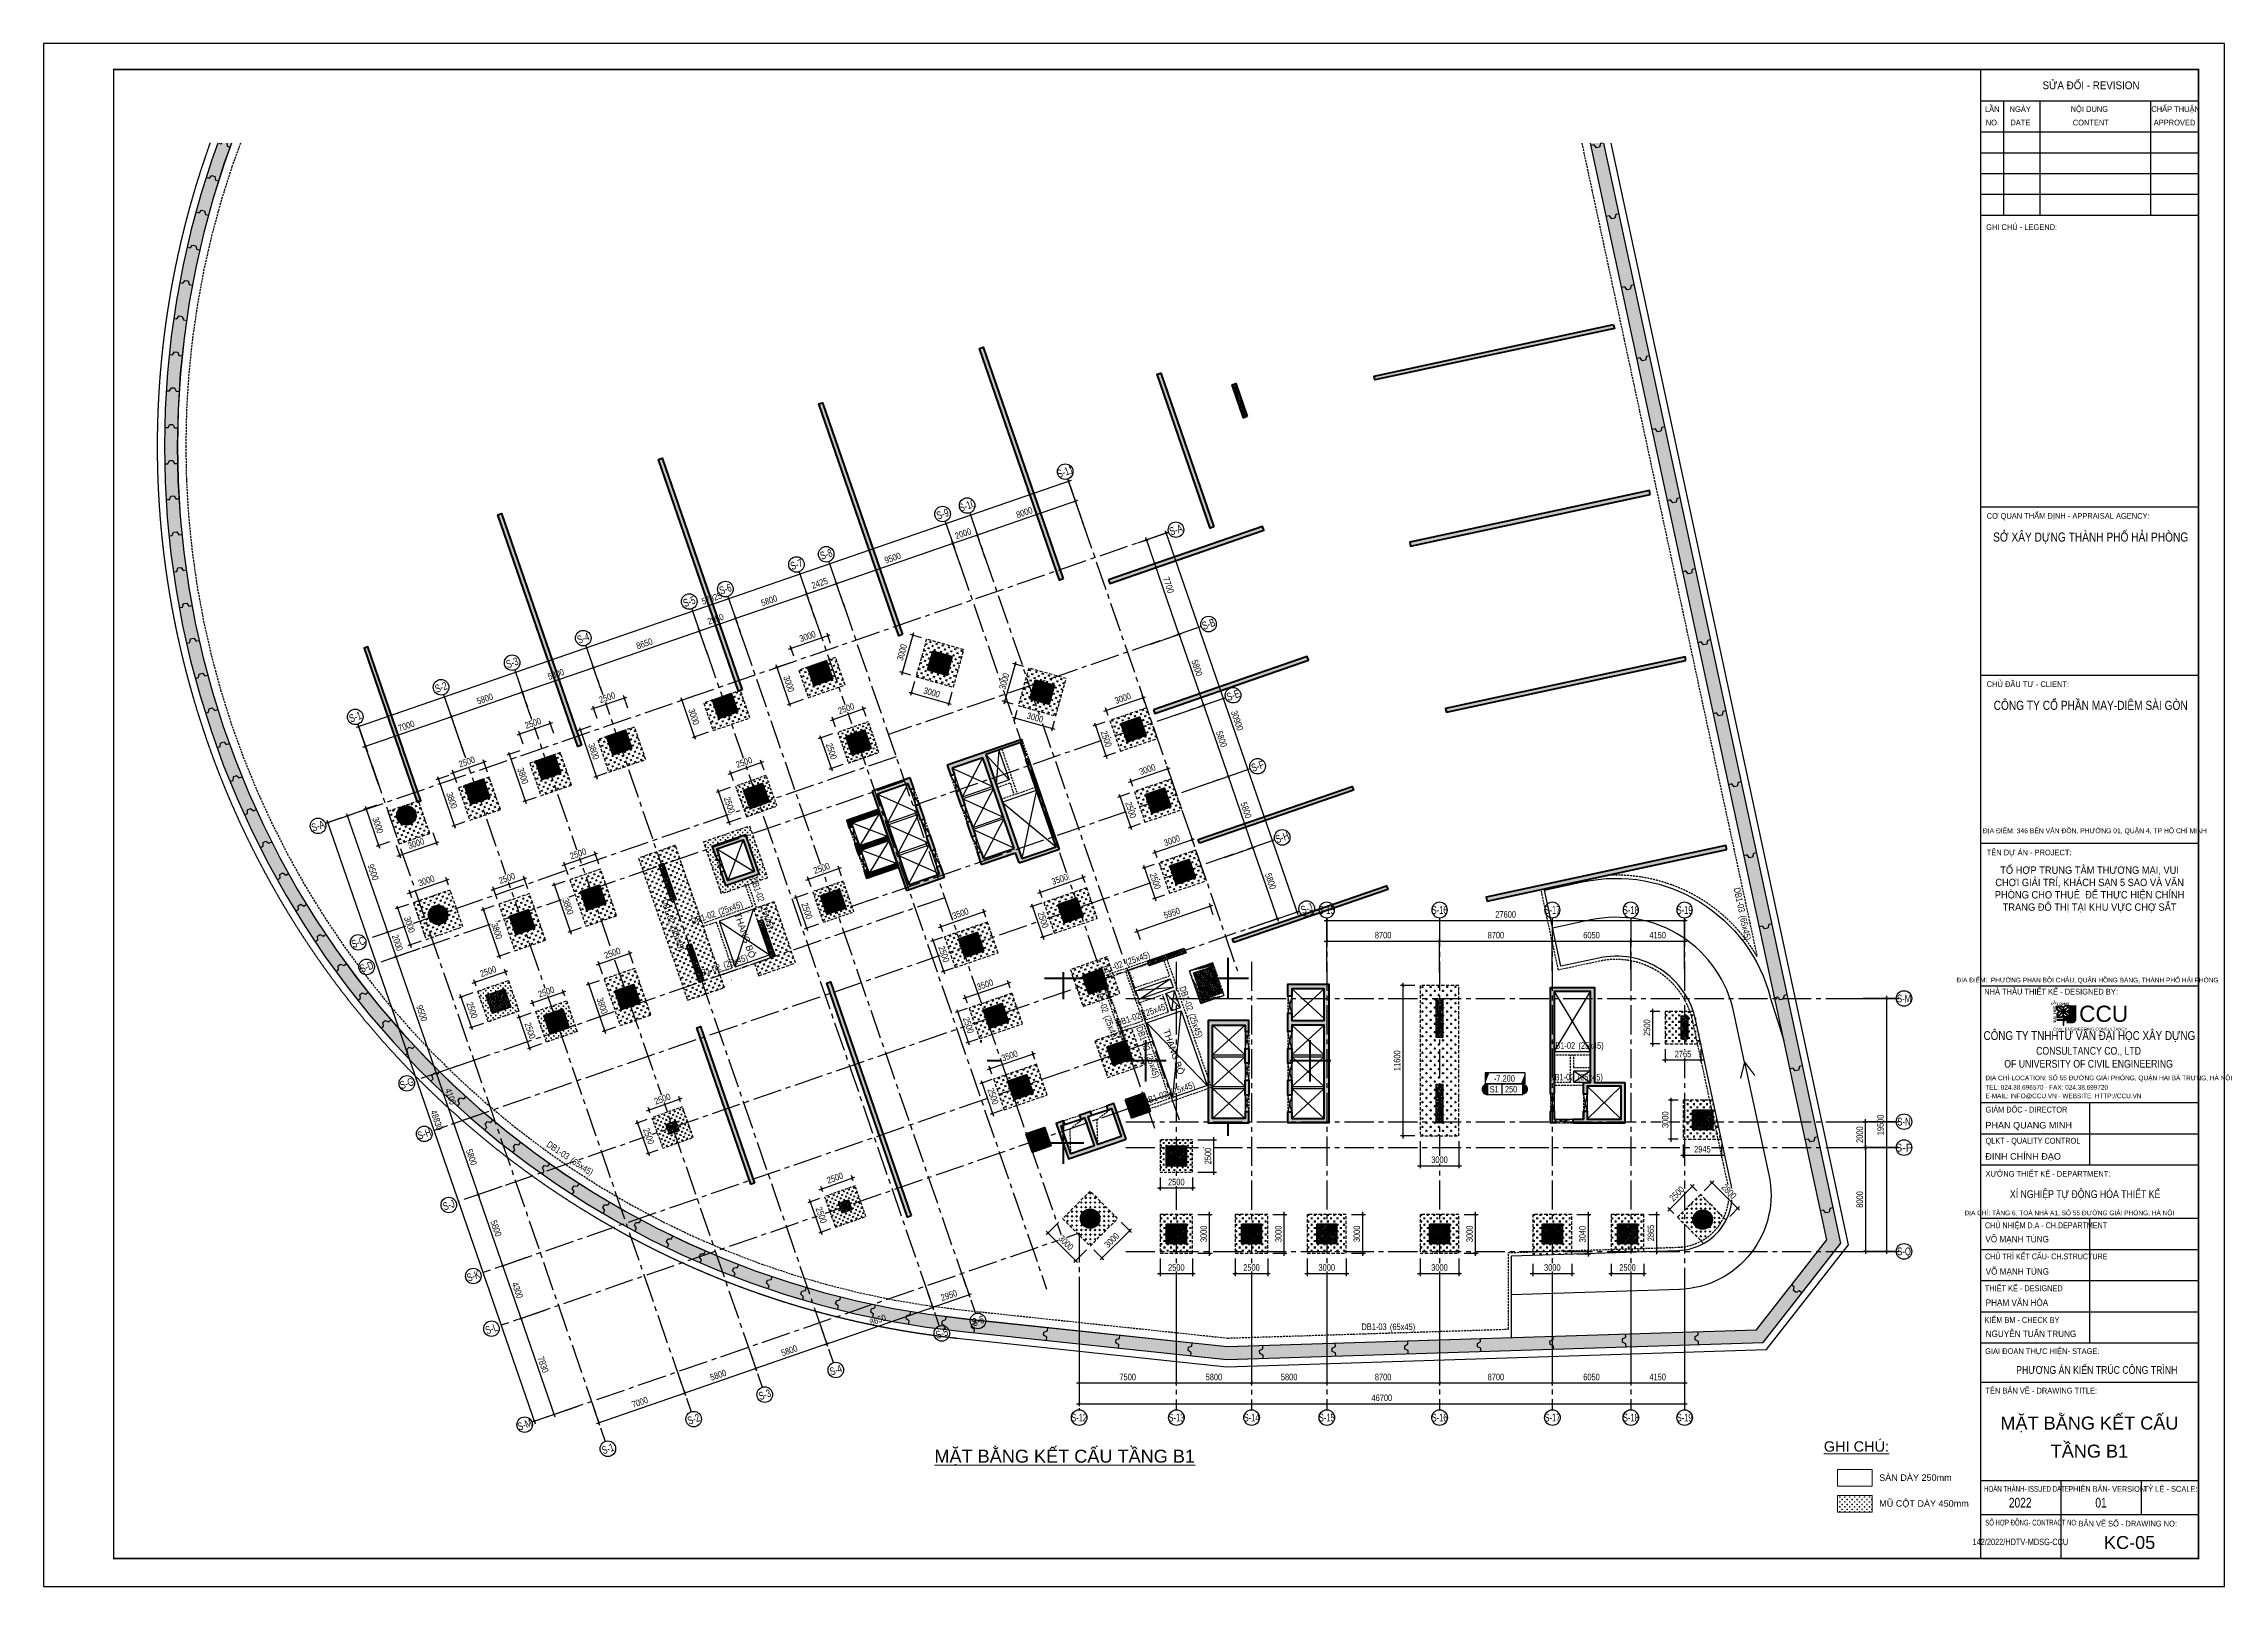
# Model space of a CAD drawing. Header units: millimetres. Extents: x -80883 to 1373228, y -532110 to 182357.
# Drawn here: x 1020891 to 1189091, y -366824 to -247883 of the extents above; entities that cross this region are included whole.
import ezdxf
from ezdxf.enums import TextEntityAlignment as Align
from ezdxf.xclip import XClip

# ---------------------------------------------------------------- set-up
doc = ezdxf.new("R2010")
doc.units = ezdxf.units.MM
doc.header["$LTSCALE"] = 100
doc.header["$XCLIPFRAME"] = 0
doc.header["$PDMODE"] = 32
doc.header["$PDSIZE"] = 2.5
for name, pattern in [('CENTER2', [1.125, 0.75, -0.125, 0.125, -0.125]), ('DASHED', [4.5, 3, -1.5]), ('HIDDEN', [0.375, 0.25, -0.125]), ('Xref_ST_MBDV Cot vach 30.7.2022$0$DASHDOT', [1, 0.5, -0.25, 0, -0.25])]:
    doc.linetypes.add(name, pattern=pattern)
for name, color, linetype, lineweight in [('0-Hatch', 250, 'Continuous', 40), ('ccu12-Tencaukien', 9, 'Continuous', 15), ('KC-Tencaukien', 9, 'Continuous', 15), ('khung', 7, 'Continuous', 60), ('KT-Chu viet', 255, 'Continuous', 20), ('KT-Net cot', 2, 'Continuous', 50), ('KT-Net cot vach', 6, 'Continuous', 50), ('KT-Net thay', 7, 'Continuous', 15), ('KT-Vat lieu', 250, 'Continuous', 9), ('ST_MBDV Cot vach 220805$0$Xref_ST_MBDV Cot vach 30.7.2022$0$KT-Net cot vach', 6, 'Continuous', 50), ('TEXT', 7, 'Continuous', 5), ('xref.asix of  podium$0$xref.asix of  podium$0$ST_MBDV Cot vach 220805$0$KT-Net cot vach', 6, 'Continuous', 50), ('Xref_ST_MBDV Cot vach 30.7.2022|Xref_ST_MBDV Cot vach 30.7.2022|Xref_ST_MBDV Cot vach 30.7.2022|Xref_ST_MBDV Cot vach 30.7.2022|ccu12-Tencaukien', 9, 'Continuous', 15)]:
    doc.layers.add(name, color=color, linetype=linetype, lineweight=lineweight)
for name, color, linetype in [('0-khuat', 3, 'HIDDEN'), ('ccu11-Dim', 8, 'Continuous'), ('ccu11-Khuat', 9, 'DASHED'), ('ccu11-Manh', 8, 'Continuous'), ('ccu11-Thay', 7, 'Continuous'), ('ccu12-Chidan', 9, 'Continuous'), ('ccu12-Hatch', 250, 'Continuous'), ('ccu12-Manh', 8, 'Continuous'), ('ccu12-Text', 31, 'Continuous'), ('ccu12-Thay', 7, 'Continuous'), ('ccu12-Truc', 13, 'CENTER2'), ('KC-Betong', 6, 'Continuous'), ('KC2-DIM', 251, 'Continuous'), ('KT-Dim', 8, 'Continuous'), ('KT-Hatch', 251, 'Continuous'), ('xref.asix of  podium$0$xref.asix of  podium$0$KT-Hatch', 251, 'Continuous'), ('xref.asix of  podium$0$xref.asix of  podium$0$Xref_ST_MBDV Cot vach 30.7.2022$0$KT-Net cot vach', 6, 'Continuous'), ('Xref.Asix of Basement B2$0$AUDIT_I_220805193045-5', 6, 'Continuous'), ('Xref.Asix of Basement B2$0$Xref.Asix of Basement$0$KT-Net cot vach', 6, 'Continuous'), ('Xref_ST_MBDV Cot vach 30.7.2022$0$KT-Net cot vach', 6, 'Continuous'), ('Xref_ST_MBDV Cot vach 30.7.2022$0$Xref_ST_MBDV Cot vach 30.7.2022|Xref_ST_MBDV Cot vach 30.7.2022|Xref_ST_MBDV Cot vach 30.7.2022|Xref_ST_MBDV Cot vach 30.7.2022|A-CORE-OTLN', 2, 'Continuous'), ('Xref_ST_MBDV Cot vach 30.7.2022$0$Xref_ST_MBDV Cot vach 30.7.2022|Xref_ST_MBDV Cot vach 30.7.2022|Xref_ST_MBDV Cot vach 30.7.2022|Xref_ST_MBDV Cot vach 30.7.2022|A-WALL-PATT', 251, 'Continuous'), ('Xref_ST_MBDV Cot vach 30.7.2022$0$Xref_ST_MBDV Cot vach 30.7.2022|Xref_ST_MBDV Cot vach 30.7.2022|Xref_ST_MBDV Cot vach 30.7.2022|Xref_ST_MBDV Cot vach 30.7.2022|ccu12-Thay', 7, 'Continuous'), ('Xref_ST_MBDV Cot vach 30.7.2022$0$Xref_ST_MBDV Cot vach 30.7.2022|Xref_ST_MBDV Cot vach 30.7.2022|Xref_ST_MBDV Cot vach 30.7.2022|Xref_ST_MBDV Cot vach 30.7.2022|Site_plot line', 1, 'Xref_ST_MBDV Cot vach 30.7.2022$0$DASHDOT'), ('Xref_ST_MBDV Cot vach 30.7.2022|Xref_ST_MBDV Cot vach 30.7.2022|Xref_ST_MBDV Cot vach 30.7.2022|Xref_ST_MBDV Cot vach 30.7.2022|A-GRID-SYM', 50, 'Continuous'), ('Xref_ST_MBDV Cot vach 30.7.2022|Xref_ST_MBDV Cot vach 30.7.2022|Xref_ST_MBDV Cot vach 30.7.2022|Xref_ST_MBDV Cot vach 30.7.2022|KC-Betong', 6, 'Continuous')]:
    doc.layers.add(name, color=color, linetype=linetype)
doc.styles.add('51KHUNG TEN$0$khung ten A1$1$Standard', font='', dxfattribs={"width": 0.9})
doc.styles.add('Arial', font='arial.ttf', dxfattribs={"width": 0.7})
doc.styles.add('Arial Narrow', font='ARIALN.TTF')
doc.styles.add('HBA-Text', font='GOTHIC.TTF')
doc.styles.add('Khung ten KT A2$0$Khung A2$0$Khung A2$0$khung ten A1$1$Standard', font='')
doc.styles.add('SD-T2-B', font='arialbd.ttf')
doc.styles.get('51KHUNG TEN$0$khung ten A1$1$Standard').set_extended_font_data('.VnArialH')
doc.styles.get('Khung ten KT A2$0$Khung A2$0$Khung A2$0$khung ten A1$1$Standard').set_extended_font_data('.VnArialH')
doc.dimstyles.new('ccu12-200', dxfattribs={"dimscale": 200, "dimtxt": 2.5, "dimasz": 1, "dimexe": 1, "dimexo": 2, "dimgap": 1, "dimtad": 1, "dimdec": 0, "dimrnd": 5, "dimdsep": 46, "dimtxsty": 'Arial Narrow', "dimblk": 'ARCHTICK', "dimcen": -1, "dimdle": 1, "dimclrd": 256, "dimclre": 256, "dimclrt": 3, "dimadec": 0, "dimazin": 2, "dimtfac": 0.1, "dimtdec": 0, "dimtmove": 0, "dimatfit": 1, "dimldrblk": 'ARCHTICK', "dimfxl": 1, "dimtvp": 0.833333, "dimtolj": 1, "dimtzin": 12, "dimarcsym": 0})
pattern_1 = [(0, (-1047218.44, 306420.83), (190.5, 190.5), [95.25, -285.75]), (90, (-1047170.81, 306373.2), (-190.5, 190.5), [95.25, -285.75])]
pattern_2 = [(50, (-550, 3050), (286.904, -25.101), [30, -330]), (355, (-550, 3050), (-55.5, 300.877), [24, -264]), (100.451, (-526.1, 3047.9), (231.404, 275.776), [25.496, -280.457]), (46.184, (-550, 3130), (426.896, -66.208), [45, -495]), (96.636, (-514.43, 3124.5), (373.865, 389.647), [38.244, -420.685]), (351.184, (-550, 3130), (373.865, 389.65), [36, -396]), (21, (-510, 3110), (238.763, -161.048), [30, -330]), (326, (-510, 3110), (97.326, 290.06), [24, -264]), (71.451, (-490.1, 3096.58), (336.09, 129.012), [25.496, -280.457]), (37.5, (-550, 3050), (4.864, 133.1575), [0, -260.8, 0, -268, 0, -265]), (7.5, (-550, 3050), (105.228, 157.7647), [0, -152.8, 0, -254.8, 0, -101]), (327.5, (-639.2, 3050), (213.529, -9.022), [0, -100, 0, -312, 0, -414]), (317.5, (-679.2, 3050), (233.274, 40.042), [0, -130, 0, -207.2, 0, -294]), (45, (-550, 3050), (-120.208, 120.208), []), (45, (-550, 3099), (-120.208, 120.208), [])]
pattern_3 = [(50, (550, -550), (286.904, -25.1), [30, -330]), (355, (550, -550), (-55.5, 300.877), [24, -264]), (100.451, (573.9, -552.1), (231.404, 275.776), [25.496, -280.457]), (46.184, (550, -470), (426.9, -66.21), [45, -495]), (96.636, (585.57, -475.5), (373.87, 389.65), [38.24, -420.69]), (351.184, (550, -470), (373.86, 389.65), [36, -396]), (21, (590, -490), (238.763, -161.048), [30, -330]), (326, (590, -490), (97.326, 290.06), [24, -264]), (71.451, (609.9, -503.42), (336.09, 129.01), [25.496, -280.457]), (37.5, (550, -550), (4.864, 133.1575), [0, -260.8, 0, -268, 0, -265]), (7.5, (550, -550), (105.228, 157.765), [0, -152.8, 0, -254.8, 0, -101]), (327.5, (460.8, -550), (213.529, -9.022), [0, -100, 0, -312, 0, -414]), (317.5, (420.8, -550), (233.274, 40.042), [0, -130, 0, -207.2, 0, -294]), (45, (550, -550), (-120.208, 120.208), []), (45, (550, -501), (-120.208, 120.208), [])]
pattern_4 = [(50, (108165.77, -54076.06), (286.90407, -25.10085), [30, -330]), (355, (108165.77, -54076.06), (-55.50053, 300.87685), [24, -264]), (100.4514, (108189.68, -54078.15), (231.40375, 275.7758), [25.4961, -280.45684]), (46.1842, (108165.77, -53996.06), (426.8964, -66.2076), [45, -495]), (96.6356, (108201.34, -54001.57), (373.8651, 389.6471), [38.2441, -420.6852]), (351.1842, (108165.77, -53996.06), (373.8648, 389.6474), [36, -396]), (21, (108205.77, -54016.06), (238.76282, -161.04756), [30, -330]), (326, (108205.77, -54016.06), (97.32613, 290.06), [24, -264]), (71.4514, (108225.66, -54029.48), (336.08905, 129.0122), [25.4961, -280.45684]), (37.5, (108165.77, -54076.06), (4.86394, 133.15754), [0, -260.8, 0, -268, 0, -265]), (7.5, (108165.77, -54076.06), (105.22781, 157.76468), [0, -152.8, 0, -254.8, 0, -101]), (327.5, (108076.57, -54076.06), (213.528974, -9.02195), [0, -100, 0, -312, 0, -414]), (317.5, (108036.57, -54076.06), (233.27447, 40.042), [0, -130, 0, -207.2, 0, -294]), (45, (108165.77, -54076.06), (-106.06602, 106.06602), []), (45, (108236.48, -54076.06), (-106.06602, 106.06602), [])]

msp = doc.modelspace()

# ---------------------------------------------------------------- texts
at = {"layer": 'ccu11-Dim', "color": 31, "style": 'Arial'}
for s, p in [('MẶT BẰNG KẾT CẤU', (1178680.6, -354234.7)), ('TẦNG B1', (1178680.6, -356396.7)), ('KC-05', (1181778.6, -363442.3))]:
    msp.add_text(s, height=1000, dxfattribs=at).set_placement(p, align=Align.MIDDLE_CENTER)
at = {"layer": 'ccu12-Tencaukien', "color": 31, "style": 'Arial'}
for p in [(1074154, -314990.1), (1107230.3, -323971.6)]:
    msp.add_text('THANG BỘ', height=500, rotation=289.047138, dxfattribs=at).set_placement(p)
msp.add_text('%%uGHI CHÚ:', height=800, dxfattribs=at).set_placement((1160713.2, -356440), align=Align.CENTER)
for s, p in [('SÀN DÀY 250mm', (1162467.6, -358689.5)), ('MŨ CỘT DÀY 450mm', (1162467.6, -360681.6))]:
    msp.add_text(s, height=500, dxfattribs=at).set_placement(p)
at = {"layer": 'Xref_ST_MBDV Cot vach 30.7.2022|Xref_ST_MBDV Cot vach 30.7.2022|Xref_ST_MBDV Cot vach 30.7.2022|Xref_ST_MBDV Cot vach 30.7.2022|ccu12-Tencaukien', "color": 31, "style": 'Arial'}
msp.add_text('%%UMẶT BẰNG KẾT CẤU TẦNG B1', height=1000, dxfattribs=at).set_placement((1099645.8, -357287.4), align=Align.CENTER)

# ---------------------------------------------------------------- blocks, each defined once
blk = doc.blocks.new('MC3000X3000')
at = {"layer": '0-Hatch', "ltscale": 2}
h = blk.add_hatch(dxfattribs=at)
h.set_pattern_fill('CROSS', color=256, scale=1000, style=0)
h.set_pattern_definition([(360, (0, -5e-10), (250, 250), [125, -375]), (90, (62.5, -62.5), (-250, 250), [125, -375])])
h.paths.add_polyline_path([(7876789, 1547059), (7876789, 1550059), (7873789, 1550059), (7873789, 1547059)])
at = {"layer": '0-khuat', "ltscale": 10}
blk.add_lwpolyline([(7873789, 1547059), (7876789, 1547059), (7876789, 1550059), (7873789, 1550059)], close=True, dxfattribs=at)
blk = doc.blocks.new('MBKC-B1-PN')
at = {"layer": '0-Hatch', "ltscale": 2}
h = blk.add_hatch(dxfattribs=at)
h.set_pattern_fill('CROSS', color=256, scale=1000, angle=109.04714, style=0)
h.set_pattern_definition([(109.047138, (4067421.23, -6928738.28), (-317.899085, 154.726118), [125, -375]), (199.047138, (4067459.9, -6928658.8), (-154.726118, -317.899085), [125, -375])])
h.paths.add_polyline_path([(34753, 11206), (31917, 10227), (32648, 8109), (35484, 9088)])
h = blk.add_hatch(dxfattribs=at)
h.set_pattern_fill('CROSS', color=256, scale=1000, angle=109.04714, style=0)
h.set_pattern_definition([(109.047138, (4060089.42, -6931271.2), (-317.899085, 154.726118), [125, -375]), (199.047138, (4060128.1, -6931191.73), (-154.726118, -317.899085), [125, -375])])
h.paths.add_polyline_path([(27421, 8674), (24585, 7694), (25316, 5576), (28152, 6555)])
h = blk.add_hatch(dxfattribs=at)
h.set_pattern_fill('CROSS', color=256, scale=1000, angle=109.04714, style=0)
h.set_pattern_definition([(109.047138, (4091593.95, -6933084.67), (-317.899085, 154.726118), [125, -375]), (199.047138, (4091632.63, -6933005.2), (-154.726118, -317.899085), [125, -375])])
h.paths.add_polyline_path([(58751, 7324), (55911, 6357), (56727, 3994), (59567, 4961)])
h = blk.add_hatch(dxfattribs=at)
h.set_pattern_fill('CROSS', color=256, scale=1000, angle=109.04714, style=0)
h.set_pattern_definition([(109.047138, (4051915.75, -6934102.04), (-317.899085, 154.726118), [125, -375]), (199.047138, (4051954.43, -6934022.56), (-154.726118, -317.899085), [125, -375])])
h.paths.add_polyline_path([(19244, 5851), (16409, 4872), (17273, 2367), (20109, 3346)])
h = blk.add_hatch(dxfattribs=at)
h.set_pattern_fill('CROSS', color=256, scale=1000, angle=109.04714, style=0)
h.set_pattern_definition([(109.047138, (4046433.3, -6935994.84), (-317.899085, 154.726118), [125, -375]), (199.047138, (4046471.98, -6935915.37), (-154.726118, -317.899085), [125, -375])])
h.paths.add_polyline_path([(13526, 3876), (11162, 3060), (12027, 555), (14390, 1371)])
h = blk.add_hatch(dxfattribs=at)
h.set_pattern_fill('CROSS', color=256, scale=1000, angle=109.04714, style=0)
h.set_pattern_definition([(109.047138, (4040950.84, -6937887.65), (-317.899085, 154.726118), [125, -375]), (199.047138, (4040989.52, -6937808.17), (-154.726118, -317.899085), [125, -375])])
h.paths.add_polyline_path([(8043, 1983), (5680, 1168), (6545, -1337), (8908, -521)])
h = blk.add_hatch(dxfattribs=at)
h.set_pattern_fill('CROSS', color=256, scale=1000, angle=109.04714, style=0)
h.set_pattern_definition([(109.047138, (4093486.75, -6938567.12), (-317.899085, 154.726118), [125, -375]), (199.047138, (4093525.43, -6938487.64), (-154.726118, -317.899085), [125, -375])])
h.paths.add_polyline_path([(60644, 1842), (57804, 875), (58620, -1488), (61460, -521)])
h = blk.add_hatch(dxfattribs=at)
h.set_pattern_fill('CROSS', color=256, scale=1000, angle=109.04714, style=0)
h.set_pattern_definition([(109.047138, (4035499.34, -6939716.88), (-317.899085, 154.726118), [125, -375]), (199.047138, (4035538.02, -6939637.4), (-154.726118, -317.899085), [125, -375])])
h.paths.add_polyline_path([(2592, 154), (228, -662), (1093, -3167), (3456, -2351)])
h = blk.add_hatch(dxfattribs=at)
h.set_pattern_fill('CROSS', color=256, scale=1000, angle=109.04714, style=0)
h.set_pattern_definition([(109.047138, (4055636.1, -6944877.9), (-317.899085, 154.726118), [125, -375]), (199.047138, (4055674.77, -6944798.42), (-154.726118, -317.899085), [125, -375])])
h.paths.add_polyline_path([(19558, -4250), (23343, -15215), (26179, -14236), (22394, -3271)])
h = blk.add_hatch(dxfattribs=at)
h.set_pattern_fill('CROSS', color=256, scale=1000, angle=109.04714, style=0)
h.set_pattern_definition([(109.047138, (4095379.56, -6944049.57), (-317.899085, 154.726118), [125, -375]), (199.047138, (4095418.24, -6943970.1), (-154.726118, -317.899085), [125, -375])])
h.paths.add_polyline_path([(62537, -3641), (59697, -4608), (60513, -6971), (63353, -6004)])
h = blk.add_hatch(dxfattribs=at)
h.set_pattern_fill('CROSS', color=256, scale=1000, angle=109.04714, style=0)
h.set_pattern_definition([(109.047138, (4049908.88, -6946061.76), (-317.899085, 154.726118), [125, -375]), (199.047138, (4049947.56, -6945982.29), (-154.726118, -317.899085), [125, -375])])
h.paths.add_polyline_path([(14263, -5920), (15503, -9511), (17866, -8696), (16626, -5104)])
h = blk.add_hatch(dxfattribs=at)
h.set_pattern_fill('CROSS', color=256, scale=1000, angle=109.04714, style=0)
h.set_pattern_definition([(109.047138, (4086722.57, -6947051.98), (-317.899085, 154.726118), [125, -375]), (199.047138, (4086761.25, -6946972.5), (-154.726118, -317.899085), [125, -375])])
h.paths.add_polyline_path([(54124, -6545), (50816, -7687), (51632, -10050), (54940, -8908)])
h = blk.add_hatch(dxfattribs=at)
h.set_pattern_fill('CROSS', color=256, scale=1000, angle=109.04714, style=0)
h.set_pattern_definition([(109.047138, (4044426.43, -6947954.57), (-317.899085, 154.726118), [125, -375]), (199.047138, (4044465.1, -6947875.1), (-154.726118, -317.899085), [125, -375])])
h.paths.add_polyline_path([(8780, -7812), (10020, -11404), (12383, -10588), (11143, -6996)])
h = blk.add_hatch(dxfattribs=at)
h.set_pattern_fill('CROSS', color=256, scale=1000, angle=109.04714, style=0)
h.set_pattern_definition([(109.047138, (4063272.43, -6949223.74), (-317.899085, 154.726118), [125, -375]), (199.047138, (4063311.1, -6949144.26), (-154.726118, -317.899085), [125, -375])])
h.paths.add_polyline_path([(29728, -11953), (28499, -12377), (28826, -13322), (31662, -12343), (30030, -7617), (28423, -8172)])
h = blk.add_hatch(dxfattribs=at)
h.set_pattern_fill('CROSS', color=256, scale=1000, angle=109.04714, style=0)
h.set_pattern_definition([(109.047138, (4079066.04, -6949695.38), (-317.899085, 154.726118), [125, -375]), (199.047138, (4079104.72, -6949615.9), (-154.726118, -317.899085), [125, -375])])
h.paths.add_polyline_path([(46468, -9189), (43159, -10331), (43975, -12694), (47284, -11552)])
h = blk.add_hatch(dxfattribs=at)
h.set_pattern_fill('CROSS', color=256, scale=1000, angle=90, style=0)
h.set_pattern_definition([(90, (-894365, 300749.5), (-6350, 6350), [3175, -9525]), (180, (-892777, 302337), (-6350, -6350), [3175, -9525])])
h.paths.add_polyline_path([(44971, -15577), (64016, -9001), (65302, -12727), (73787, -12727), (73787, -25677), (62787, -25677), (62787, -28977), (49597, -28977)])
h = blk.add_hatch(dxfattribs=at)
h.set_pattern_fill('CROSS', color=256, scale=1000, angle=109.04714, style=0)
h.set_pattern_definition([(109.047138, (4052552.28, -6953718.3), (-317.899085, 154.726118), [125, -375]), (199.047138, (4052590.96, -6953638.81), (-154.726118, -317.899085), [125, -375])])
h.paths.add_polyline_path([(16906, -13576), (18146, -17168), (20509, -16352), (19269, -12760)])
h = blk.add_hatch(dxfattribs=at)
h.set_pattern_fill('CROSS', color=256, scale=1000, angle=109.04714, style=0)
h.set_pattern_definition([(109.047138, (4080958.84, -6955177.83), (-317.899085, 154.726118), [125, -375]), (199.047138, (4080997.53, -6955098.36), (-154.726118, -317.899085), [125, -375])])
h.paths.add_polyline_path([(48361, -14671), (45052, -15813), (45868, -18176), (49176, -17034)])
h = blk.add_hatch(dxfattribs=at)
h.set_pattern_fill('CROSS', color=256, scale=1000, angle=90, style=0)
h.set_pattern_definition([(90, (1648795.8, -7892615.62), (-250, 250), [125, -375]), (180, (1648858.3, -7892553.12), (-250, -250), [125, -375])])
edge = h.paths.add_edge_path()
edge.add_line((101553, -18577), (101114, -16790))
edge.add_arc((100067, -16800), 1047, 0.54901, 43.67354)
edge.add_line((100824, -16077), (98737, -16077))
edge.add_line((98737, -16077), (98737, -18577))
edge.add_line((98737, -18577), (101553, -18577))
h = blk.add_hatch(dxfattribs=at)
h.set_pattern_fill('CROSS', color=256, scale=1000, angle=109.04714, style=0)
h.set_pattern_definition([(109.047138, (4082851.65, -6960660.28), (-317.899085, 154.726118), [125, -375]), (199.047138, (4082890.33, -6960580.8), (-154.726118, -317.899085), [125, -375])])
h.paths.add_polyline_path([(50253, -20153), (46945, -21296), (47761, -23659), (51069, -22517)])
h = blk.add_hatch(dxfattribs=at)
h.set_pattern_fill('CROSS', color=256, scale=1000, angle=90, style=0)
h.set_pattern_definition([(90, (1650195.8, -7899715.62), (-250, 250), [125, -375]), (180, (1650258.3, -7899653.12), (-250, -250), [125, -375])])
h.paths.add_polyline_path([(103084, -25927), (102437, -22927), (100137, -22927), (100137, -25927)])
h = blk.add_hatch(dxfattribs=at)
h.set_pattern_fill('CROSS', color=256, scale=1000, angle=135, style=0)
h.set_pattern_definition([(135, (6765303.63, -4505800.3), (-353.5533906, -9e-14), [125, -375]), (225, (6765303.63, -4505711.91), (6e-14, -353.5533906), [125, -375])])
edge = h.paths.add_edge_path()
edge.add_arc((99608, -30211), 4050, 298.20215, 334.1649)
edge.add_line((103254, -31976), (101460, -30182))
edge.add_line((101460, -30182), (99692, -31950))
edge.add_line((99692, -31950), (101522, -33780))
h = blk.add_hatch(dxfattribs=at)
h.set_pattern_fill('CROSS', color=256, scale=1000, angle=90, style=0)
h.set_pattern_definition([(90, (1609595.8, -7908515.62), (-250, 250), [125, -375]), (180, (1609658.3, -7908453.12), (-250, -250), [125, -375])])
h.paths.add_polyline_path([(62287, -31727), (59787, -31727), (59787, -34727), (62287, -34727)])
h = blk.add_hatch(dxfattribs=at)
h.set_pattern_fill('CROSS', color=256, scale=1000, angle=90, style=0)
h.set_pattern_definition([(90, (1615395.8, -7908515.62), (-250, 250), [125, -375]), (180, (1615458.3, -7908453.12), (-250, -250), [125, -375])])
h.paths.add_polyline_path([(68087, -31727), (65587, -31727), (65587, -34727), (68087, -34727)])
h = blk.add_hatch(dxfattribs=at)
h.set_pattern_fill('CROSS', color=256, scale=1000, angle=90, style=0)
h.set_pattern_definition([(90, (1621195.8, -7908515.62), (-250, 250), [125, -375]), (180, (1621258.3, -7908453.12), (-250, -250), [125, -375])])
h.paths.add_polyline_path([(74137, -31727), (71137, -31727), (71137, -34727), (74137, -34727)])
h = blk.add_hatch(dxfattribs=at)
h.set_pattern_fill('CROSS', color=256, scale=1000, angle=90, style=0)
h.set_pattern_definition([(90, (1629895.8, -7908515.62), (-250, 250), [125, -375]), (180, (1629958.3, -7908453.12), (-250, -250), [125, -375])])
h.paths.add_polyline_path([(82837, -31727), (79837, -31727), (79837, -34727), (82837, -34727)])
h = blk.add_hatch(dxfattribs=at)
h.set_pattern_fill('CROSS', color=256, scale=1000, angle=90, style=0)
h.set_pattern_definition([(90, (1638595.8, -7908515.62), (-250, 250), [125, -375]), (180, (1638658.3, -7908453.12), (-250, -250), [125, -375])])
h.paths.add_polyline_path([(91537, -31727), (88537, -31727), (88537, -34863), (91537, -34727)])
h = blk.add_hatch(dxfattribs=at)
h.set_pattern_fill('CROSS', color=256, scale=1000, angle=90, style=0)
h.set_pattern_definition([(90, (1644395.8, -7908515.62), (-250, 250), [125, -375]), (180, (1644458.3, -7908453.12), (-250, -250), [125, -375])])
h.paths.add_polyline_path([(94587, -34679), (97087, -34585), (97087, -31727), (94587, -31727)])
at = {"layer": 'ccu12-Hatch', "ltscale": 0.5}
h = blk.add_hatch(dxfattribs=at)
h.set_pattern_fill('CROSS', color=256, scale=30)
h.set_pattern_definition(pattern_1)
h.paths.add_polyline_path([(28117, -1771), (24573, -2995), (25960, -7012), (29504, -5788)])
h.paths.add_polyline_path([(25225, -3351), (27824, -2454), (28869, -5479), (26269, -6376)], flags=16)
h = blk.add_hatch(dxfattribs=at)
h.set_pattern_fill('CROSS', color=256, scale=30)
h.set_pattern_definition(pattern_1)
h.paths.add_polyline_path([(7156, -14509), (9520, -13693), (10335, -16056), (7972, -16872)])
h = blk.add_hatch(dxfattribs=at)
h.set_pattern_fill('CROSS', color=256, scale=50)
h.set_pattern_definition([(0, (-894364.76, 300749.45), (317.5, 317.5), [158.75, -476.25]), (90, (-894285.4, 300670.08), (-317.5, 317.5), [158.75, -476.25])])
h.paths.add_polyline_path([(79837, -14077), (79837, -25677), (82837, -25677), (82837, -14077)])
h = blk.add_hatch(dxfattribs=at)
h.set_pattern_fill('CROSS', color=256, scale=30)
h.set_pattern_definition([(0, (-1042739.11, 304846.44), (190.5, 190.5), [95.25, -285.75]), (90, (-1042691.49, 304798.82), (-190.5, 190.5), [95.25, -285.75])])
h.paths.add_polyline_path([(11636, -16083), (13999, -15267), (14815, -17631), (12452, -18446)])
at = {"layer": '0-khuat', "ltscale": 10}
for p, q in [((31662, -12343), (30030, -7617)), ((28826, -13322), (31662, -12343)), ((101460, -30182), (99692, -31950)), ((103440, -32162), (101460, -30182)), ((91537, -31727), (88537, -31727)), ((88537, -31727), (88537, -34863)), ((91537, -34768), (91537, -31727)), ((99692, -31950), (101706, -33964))]:
    blk.add_line(p, q, dxfattribs=at)
for points in [[(35484, 9088), (34753, 11206), (31917, 10227), (32648, 8109)], [(28152, 6555), (27421, 8674), (24585, 7694), (25316, 5576)], [(59567, 4961), (58751, 7324), (55911, 6357), (56727, 3994)], [(20109, 3346), (19244, 5851), (16409, 4872), (17273, 2367)], [(14390, 1371), (13526, 3876), (11162, 3060), (12027, 555)], [(8908, -521), (8043, 1983), (5680, 1168), (6545, -1337)], [(61460, -521), (60644, 1842), (57804, 875), (58620, -1488)], [(26179, -14236), (22394, -3271), (19558, -4250), (23343, -15215)], [(24573, -2995), (28117, -1771), (29504, -5788), (25960, -7012)], [(63353, -6004), (62537, -3641), (59697, -4608), (60513, -6971)], [(17866, -8696), (16626, -5104), (14263, -5920), (15503, -9511)], [(54940, -8908), (54124, -6545), (50816, -7687), (51632, -10050)], [(12383, -10588), (11143, -6996), (8780, -7812), (10020, -11404)], [(47284, -11552), (46468, -9189), (43159, -10331), (43975, -12694)], [(20509, -16352), (19269, -12760), (16906, -13576), (18146, -17168)], [(7156, -14509), (9520, -13693), (10335, -16056), (7972, -16872)], [(49176, -17034), (48361, -14671), (45052, -15813), (45868, -18176)], [(82837, -25677), (82837, -14077), (79837, -14077), (79837, -25677)], [(11636, -16083), (13999, -15267), (14815, -17631), (12452, -18446)], [(51069, -22517), (50253, -20153), (46945, -21296), (47761, -23659)]]:
    blk.add_lwpolyline(points, close=True, dxfattribs=at)
at = {"layer": '0-khuat', "ltscale": 10, "elevation": 0}
for points in [[(3456, -2351), (2592, 154), (228, -662), (1093, -3167)], [(62287, -34727), (62287, -31727), (59787, -31727), (59787, -34727)], [(68087, -34727), (68087, -31727), (65587, -31727), (65587, -34727)], [(74137, -34727), (74137, -31727), (71137, -31727), (71137, -34727)], [(82837, -34727), (82837, -31727), (79837, -31727), (79837, -34727)]]:
    blk.add_lwpolyline(points, close=True, dxfattribs=at)
at = {"layer": '0-khuat', "ltscale": 10}
for points in [[(30030, -7617), (28423, -8172), (29728, -11953), (28499, -12377), (28826, -13322)], [(100824, -16077), (98737, -16077), (98737, -18577), (101553, -18577)], [(102437, -22927), (100137, -22927), (100137, -25927), (103084, -25927)], [(97087, -34585), (97087, -31727), (94587, -31727), (94587, -34679)]]:
    blk.add_lwpolyline(points, dxfattribs=at)
at = {"layer": 'ccu11-Khuat', "ltscale": 0.5}
for p, q in [((55414, -13346), (58817, -12172)), ((58456, -16793), (57150, -13012)), ((57843, -14253), (57387, -12930)), ((60082, -12158), (60490, -13340)), ((60319, -12076), (63729, -21954)), ((55488, -14326), (56891, -18391)), ((55724, -14244), (57128, -18309)), ((56801, -17364), (58456, -16793)), ((58692, -16711), (58235, -15388)), ((58692, -16711), (60441, -16107)), ((56883, -17600), (58537, -17029)), ((60528, -22795), (58537, -17029)), ((60528, -22795), (58874, -23366)), ((63729, -21954), (58955, -23602))]:
    blk.add_line(p, q, dxfattribs=at)
for points in [[(-11144, 50867), (-11801, 49056), (-12628, 46452), (-13347, 43815), (-13959, 41152), (-14461, 38466), (-14854, 35762), (-15136, 33044), (-15306, 30317), (-15366, 27498), (-15313, 24853), (-15150, 22124), (-14875, 19405), (-14489, 16700), (-13994, 14013), (-13389, 11348), (-12676, 8710), (-11856, 6103), (-10930, 3532), (-9900, 1001), (-8768, -1486), (-7535, -3925), (-6204, -6311), (-4777, -8642), (-3255, -10912), (-1642, -13118), (59, -15256), (1846, -17323), (3716, -19316), (5666, -21230), (7692, -23064), (9792, -24813), (11961, -26475), (14196, -28048), (16493, -29528), (18849, -30912), (21259, -32200), (23720, -33388), (26227, -34475), (28777, -35459), (31364, -36337), (33985, -37110), (36636, -37775), (39311, -38331), (42007, -38778), (44738, -39116), (64993, -41260), (86647, -40575), (86647, -34672), (99736, -34259, 0.4681895), (103567, -29357), (100870, -16842, 0.4142136), (93681, -12203), (90504, -12888), (89165, -6679)], [(92310, 50867), (105829, -11851, 0.2837892), (94227, -5588)]]:
    blk.add_lwpolyline(points, format="xyb", dxfattribs=at)
for points in [[(27803, -6376), (28351, -7964), (24476, -9302)], [(28659, -8090), (28039, -6294)], [(25550, -9195), (24557, -9538)], [(25550, -9195), (26764, -12712)], [(25771, -13054), (26764, -12712)], [(25853, -13291), (29728, -11953)], [(57150, -13012), (55496, -13583)], [(58899, -12408), (57387, -12930)], [(57843, -14253), (60490, -13340)]]:
    blk.add_lwpolyline(points, dxfattribs=at)
at = {"layer": 'ccu11-Khuat', "ltscale": 0.5, "elevation": 0}
for points in [[(58235, -15388), (59984, -14784)], [(60441, -16107), (59984, -14784)]]:
    blk.add_lwpolyline(points, dxfattribs=at)
at = {"layer": 'ccu11-Thay'}
for p, q in [((58774, -16947), (61420, -16034)), ((61420, -16034), (63411, -21800)), ((60764, -22713), (58774, -16947)), ((63411, -21800), (60764, -22713))]:
    blk.add_line(p, q, dxfattribs=at)
blk.add_lwpolyline([(86897, -41218), (86897, -34915), (99744, -34509, 0.4681895), (103812, -29305), (101114, -16790, 0.4142136), (93628, -11959), (90695, -12591), (89431, -6725), (92364, -6093, -0.4032774), (106874, -15077), (107889, -18323)], format="xyb", dxfattribs=at)
at = {"layer": 'ccu11-Thay', "ltscale": 0.5}
blk.add_lwpolyline([(60800, -14238), (58153, -15151), (57925, -14490), (60572, -13576)], close=True, dxfattribs=at)
at = {"layer": 'ccu11-Thay', "elevation": 0}
blk.add_lwpolyline([(60220, -14702), (60882, -14474), (61339, -15797), (60677, -16026)], close=True, dxfattribs=at)
at = {"layer": 'ccu12-Manh', "ltscale": 0.5}
for p, q in [((60800, -14238), (57925, -14490)), ((58153, -15151), (60572, -13576)), ((60220, -14702), (61339, -15797)), ((60882, -14474), (60677, -16026))]:
    blk.add_line(p, q, dxfattribs=at)
for points in [[(27000, -12630), (28432, -8200)], [(25786, -9114), (29646, -11716)], [(60764, -22713), (61420, -16034)]]:
    blk.add_lwpolyline(points, dxfattribs=at)
at = {"layer": 'ccu12-Manh'}
for points in [[(104870, -19976), (104047, -16158, 0.4142136), (92996, -9026), (90063, -9658)], [(104870, -19976), (106744, -28672, -0.4681895), (99839, -37507), (86897, -37916)]]:
    blk.add_lwpolyline(points, format="xyb", dxfattribs=at)
at = {"layer": 'ccu12-Manh', "ltscale": 0.5, "elevation": 0}
blk.add_lwpolyline([(58774, -16947), (63411, -21800)], dxfattribs=at)
at = {"layer": 'ccu12-Manh', "linetype": 'Continuous', "const_width": 100}
blk.add_lwpolyline([(105658, -21017), (104870, -19976), (104553, -21247)], dxfattribs=at)
at = {"layer": 'ccu12-Thay', "ltscale": 0.5}
for points in [[(28432, -8200), (25786, -9114)], [(25786, -9114), (27000, -12630)], [(27000, -12630), (29646, -11716)]]:
    blk.add_lwpolyline(points, dxfattribs=at)
at = {"layer": 'Xref_ST_MBDV Cot vach 30.7.2022$0$Xref_ST_MBDV Cot vach 30.7.2022|Xref_ST_MBDV Cot vach 30.7.2022|Xref_ST_MBDV Cot vach 30.7.2022|Xref_ST_MBDV Cot vach 30.7.2022|A-CORE-OTLN', "color": 6}
blk.add_lwpolyline([(-11835, 50867), (-12416, 49265), (-13251, 46636), (-13978, 43974), (-14595, 41285), (-15103, 38572), (-15499, 35842), (-15784, 33097), (-15956, 30344), (-16016, 27498), (-15963, 24827), (-15798, 22072), (-15520, 19327), (-15131, 16595), (-14631, 13882), (-14020, 11191), (-13300, 8527), (-12472, 5895), (-11537, 3299), (-10497, 744), (-9354, -1768), (-8109, -4230), (-6765, -6640), (-5324, -8992), (-3788, -11284), (-2159, -13512), (-441, -15671), (1363, -17758), (3251, -19770), (5220, -21704), (7266, -23555), (9386, -25321), (11576, -26999), (13833, -28587), (16152, -30081), (18531, -31479), (20964, -32780), (23449, -33979), (25981, -35077), (28555, -36070), (31168, -36957), (33814, -37737), (36491, -38408), (39192, -38970), (41914, -39421), (44664, -39762), (64969, -41911), (105786, -40621), (111202, -33691), (92975, 50867)], dxfattribs=at)
at = {"layer": '0-khuat', "linetype": 'HIDDEN', "ltscale": 10}
for p, rotation in [((8042435, -640495), 164.2212204098741), ((8050326, -642725), 164.2212204098741), ((4037942, -6947378), 109.0471379539969), ((4088615, -6952534), 109.0471379539969), ((4090508, -6958017), 109.0471379539969), ((6718056, -4505725), 135)]:
    blk.add_blockref('MC3000X3000', p, dxfattribs=dict(at, rotation=rotation))
for p, xscale, yscale, zscale, rotation in [((3398051, -5777630, 0), 0.8333333333333338, 0.8333333333333338, 0.8333333333333338, 109.0471379539786), ((3454336, -5743991), 0.8333333333333325, 0.8333333333333325, 0.8333333333333325, 109.6849732125601), ((3396116, -5789913), 0.8333333333333334, 0.8333333333333334, 0.8333333333333334, 109.0471379539969), ((3447881, -5769547), 0.8333333333333325, 0.8333333333333325, 0.8333333333333325, 109.6849732125601), ((1351503, -6589967), 0.8333333333333381, 0.8333333333333381, 0.8333333333333381, 90), ((3461197, -5775635), 0.8333333333333325, 0.8333333333333325, 0.8333333333333325, 109.6849732125601)]:
    blk.add_blockref('MC3000X3000', p, dxfattribs=dict(at, xscale=xscale, yscale=yscale, zscale=zscale, rotation=rotation))
blk = doc.blocks.new('A$C067E0FED')
at = {"ltscale": 500, "true_color": 0x0e489d}
h = blk.add_hatch(color=154, dxfattribs=at)
h.dxf.hatch_style = 1
h.paths.add_polyline_path([(933, 986), (707, 985), (538, 985), (471, 921), (405, 985), (235, 985), (235, 835), (311, 766), (235, 697), (235, 547), (405, 547), (471, 611), (471, 459), (235, 459), (235, 444), (471, 444), (471, 256), (491, 256), (491, 371, -0.414197), (571, 451), (886, 452, -0.350385), (804, 386), (605, 386), (605, 363), (833, 363, 0.414214), (933, 463)])
h.paths.add_polyline_path([(687, 688), (687, 579), (497, 756), (613, 756)], flags=16)
h.paths.add_polyline_path([(613, 776), (497, 776), (687, 953), (687, 844)], flags=16)
h.paths.add_polyline_path([(671, 567), (546, 567), (481, 629), (481, 743)], flags=16)
h.paths.add_polyline_path([(481, 789), (481, 903), (546, 965), (671, 965)], flags=16)
h.paths.add_polyline_path([(461, 629), (397, 567), (271, 567), (461, 743)], flags=16)
h.paths.add_polyline_path([(461, 789), (271, 965), (397, 965), (461, 903)], flags=16)
h.paths.add_polyline_path([(446, 756), (255, 579), (255, 688), (329, 756)], flags=16)
h.paths.add_polyline_path([(446, 776), (329, 776), (255, 844), (255, 953)], flags=16)
at = {"color": 154, "ltscale": 500, "true_color": 0x0e489d}
blk.add_line((707, 985), (933, 986), dxfattribs=at)
for points in [[(235, 835), (235, 985), (405, 985), (471, 921)], [(311, 766), (235, 835)], [(329, 776), (255, 844), (255, 953), (446, 776)], [(461, 903), (461, 789), (271, 965), (397, 965), (461, 903)], [(707, 985), (538, 985), (471, 921)], [(481, 903), (481, 789), (671, 965), (546, 965), (481, 903)], [(613, 776), (687, 844), (687, 953), (497, 776)], [(311, 766), (235, 697)], [(235, 697), (235, 547)], [(235, 697), (235, 547), (405, 547), (471, 611)], [(471, 459), (235, 459), (235, 444), (471, 444)], [(329, 756), (255, 688), (255, 579), (446, 756)], [(461, 629), (461, 743), (271, 567), (397, 567), (461, 629)], [(329, 776), (446, 776)], [(446, 756), (329, 756)], [(471, 611), (471, 459)], [(471, 444), (471, 256)], [(481, 629), (481, 743), (671, 567), (546, 567), (481, 629)], [(497, 776), (613, 776)], [(613, 756), (687, 688), (687, 579), (497, 756)], [(613, 756), (497, 756)]]:
    blk.add_lwpolyline(points, dxfattribs=at)
for points in [[(804, 386), (605, 386), (605, 363), (833, 363, 0.414214), (933, 463), (933, 986)], [(471, 256), (491, 256), (491, 371, -0.414214), (571, 451), (886, 452)]]:
    blk.add_lwpolyline(points, format="xyb", dxfattribs=at)
blk.add_arc((804, 470), 84.2, 270.14318, 347.38186, dxfattribs=at)
at = {"color": 154, "ltscale": 500, "true_color": 0x0e489d, "attachment_point": 1, "style": 'Khung ten KT A2$0$Khung A2$0$Khung A2$0$khung ten A1$1$Standard'}
for s, width, insert, char_height in [('{\\fArial|b1|i0|c0|p34;X}', 3266, (2, 1101), 85), ('{\\fArial|b1|i0|c0|p34;Â  }', 3266, (96, 1148), 105), ('{\\fArial|b1|i0|c0|p34;Y DỰNG}', 3266, (211, 1101), 85), ('CCU', 237, (1060, 986), 602.6), ('CIVIL ENGINEERING CONSULTANCY', 3266, (93, 170), 112)]:
    blk.add_mtext_dynamic_manual_height_columns(s, width=width, gutter_width=17.5, heights=[0], dxfattribs=dict(at, insert=insert, char_height=char_height))
at = {"color": 154, "ltscale": 500, "true_color": 0x0e489d, "insert": (98, 363), "char_height": 100, "attachment_point": 1, "rotation": 90, "style": 'Khung ten KT A2$0$Khung A2$0$Khung A2$0$khung ten A1$1$Standard'}
blk.add_mtext_dynamic_manual_height_columns('{\\fArial|b1|i0|c0|p34;ĐẠI  HỌC }', width=3266, gutter_width=17.5, heights=[0], dxfattribs=at)
blk = doc.blocks.new('Khung ten_A1', base_point=(-3406704, 253379))
for p, q in [((74690, 58471), (74690, 1072)), ((74690, 58471), (74690, 1072)), ((74690, 57269), (83100, 57269)), ((74690, 57269), (83100, 57269)), ((75591, 52864), (75591, 57269)), ((75591, 52864), (75591, 57269)), ((76993, 52864), (76993, 57269)), ((76993, 52864), (76993, 57269)), ((81264, 52864), (81264, 57269)), ((74690, 56068), (83100, 56068)), ((74690, 56068), (83100, 56068)), ((74690, 55267), (83100, 55267)), ((74690, 55267), (83100, 55267)), ((74690, 54466), (83100, 54466)), ((74690, 54466), (83100, 54466)), ((74690, 53665), (83100, 53665)), ((74690, 53665), (83100, 53665)), ((74690, 52864), (83100, 52864)), ((74690, 52864), (83100, 52864)), ((74690, 41617), (83100, 41617)), ((74690, 35130), (83100, 35130)), ((74690, 28643), (83100, 28643)), ((74690, 23153), (83100, 23153)), ((74690, 18647), (83100, 18647)), ((78895, 18647), (78895, 16244)), ((74690, 17446), (83100, 17446)), ((74690, 17446), (83100, 17446)), ((74690, 16244), (83100, 16244)), ((74690, 16244), (83100, 16244)), ((74690, 16244), (83100, 16244)), ((74690, 16244), (83100, 16244)), ((74690, 16244), (83100, 16244)), ((74690, 16244), (83100, 16244)), ((74690, 14188), (83100, 14188)), ((74690, 14188), (83100, 14188)), ((78895, 14188), (78895, 9382)), ((74690, 12986), (83100, 12986)), ((74690, 11785), (83100, 11785)), ((74690, 11785), (83100, 11785)), ((74690, 11785), (83100, 11785)), ((74690, 11785), (83100, 11785)), ((74690, 10583), (83100, 10583)), ((74690, 10583), (83100, 10583)), ((74690, 9382), (83100, 9382)), ((74690, 9382), (83100, 9382)), ((74690, 7866), (83100, 7866)), ((74690, 7866), (83100, 7866)), ((74690, 7866), (83100, 7866)), ((74690, 4075), (83100, 4075)), ((74690, 4075), (83100, 4075)), ((77788, 4075), (77788, 1072)), ((80892, 4075), (80892, 2774)), ((74690, 2774), (83100, 2774)), ((74690, 2774), (83100, 2774))]:
    blk.add_line(p, q)
at = {"layer": 'Defpoints', "color": 1}
blk.add_lwpolyline([(84100, 0), (84100, 59471), (0, 59471), (0, 0)], close=True, dxfattribs=at)
at = {"layer": 'KT-Net thay', "const_width": 60}
blk.add_lwpolyline([(2700, 1071), (83100, 1071), (83100, 58471), (2700, 58471)], close=True, dxfattribs=at)
at = {"color": 1, "xscale": 1.038034279163195, "yscale": 1.038034279163195, "zscale": 1.038034279163195}
blk.add_blockref('A$C067E0FED', (77398, 21362), dxfattribs=at)
at = {"color": 2, "style": '51KHUNG TEN$0$khung ten A1$1$Standard'}
for s, height, width, p in [('c¬ quan thÈm ®Þnh - appraisal agency:', 220.26, 0.9, (74934, 41154)), ('chñ ®Çu t\xad - client:', 220.26, 0.9, (74934, 34667)), ('Tªn dù ¸n - project:', 220.26, 0.9, (74934, 28180)), ('nhµ thÇu thiÕt kÕ - designed by:', 220.26, 0.9, (74839, 22815)), ('®Þa chØ-LOCATION: sè 55 ®\xadêng gi¶i phãng, quËn hai bµ tr\xadng, hµ néi', 180, 0.8, (74883, 19509)), ('TEL: 024.38.696570 - FAX: 024.38.699720', 180, 0.9, (74883, 19148)), ('gi¸m ®èc - director ', 225.27, 0.75, (74889, 18266)), ('E-MAIL: INFO@CCU.VN - WEBSITE: HTTP://CCU.VN', 180, 0.9, (74883, 18815)), ('QLKT - quality control', 225.27, 0.75, (74889, 17065)), ('x¦ëng thiÕt kÕ - department:', 220.26, 0.9, (74889, 15793)), ('Chñ nhiÖm d.a - ch.department', 225.27, 0.7, (74870, 13806)), ('Chñ tr× KÕT CÊU- ch.STRUCTURE', 225.27, 0.7, (74870, 12605)), ('ThiÕt kÕ - designed', 225.27, 0.75, (74865, 11378)), ('KiÓm BM - check by', 225.27, 0.75, (74850, 10155)), ('giai ®o¹n thùc hiÖn- stage:', 220.26, 0.9, (74875, 8957)), ('tªn b¶n vÏ - drawing title:', 220.26, 0.9, (74884, 7434)), ('Hoµn thµnh- issued date : ', 225.27, 0.6, (74832, 3644)), ('phiªn b¶n- version:', 220.26, 0.8, (78082, 3644)), ('01', 375.4, 0.75, (79124, 3038)), ('tû lÖ - scale:', 220.26, 0.9, (80983, 3644)), ('sè hîp ®ång- CONTRACT NO:', 220.26, 0.6, (74878, 2347)), ('B¶n vÏ sè - drawing no:', 220.26, 0.9, (78478, 2308))]:
    blk.add_text(s, height=height, dxfattribs=dict(at, width=width)).set_placement(p)
at = {"style": '51KHUNG TEN$0$khung ten A1$1$Standard'}
for s, p in [('phan quang minh', (74883, 17650)), ('§INH CHÝNH §¹O', (74883, 16449))]:
    blk.add_text(s, height=250.3, dxfattribs=at).set_placement(p)
at = {"color": 2, "style": '51KHUNG TEN$0$khung ten A1$1$Standard', "width": 0.8}
blk.add_text('xÝ nghiÖp tù ®éng hãa thiÕt kÕ', height=300, dxfattribs=at).set_placement((78730, 15119), align=Align.MIDDLE_CENTER)
at = {"color": 2, "style": '51KHUNG TEN$0$khung ten A1$1$Standard'}
for s, height, width, p in [('®Þa chØ: tÇng 6, toµ nhµ a1, sè 55 ®\xadêng gi¶i phãng, hµ néi', 180.21, 0.8, (78122, 14305)), ('2022', 375.4, 0.75, (76226, 3038)), ('142/2022/hdtv-mdsg-ccu', 250, 0.65, (76233, 1589))]:
    blk.add_text(s, height=height, dxfattribs=dict(at, width=width)).set_placement(p, align=Align.CENTER)
at = {"style": '51KHUNG TEN$0$khung ten A1$1$Standard'}
for s, height, width, p in [('vâ m¹nh tïng', 250.3, 0.9, (74883, 13259)), ('vâ m¹nh tïng', 250.3, 0.9, (74893, 12014)), ('nguyÔn TUÊN TRUNG', 250.3, 0.9, (74893, 9611)), ('PH¦¥NG ¸N KIÕN TRóC C¤NG TR×NH', 300, 0.8, (76071, 8192))]:
    blk.add_text(s, height=height, dxfattribs=dict(at, width=width)).set_placement(p)
at = {"color": 1, "style": '51KHUNG TEN$0$khung ten A1$1$Standard', "width": 0.9}
blk.add_text('PH¹M V¡N HßA', height=250.3, dxfattribs=at).set_placement((74893, 10812))
at = {"insert": (74784, 29223), "char_height": 190, "width": 8315.79, "attachment_point": 1, "style": '51KHUNG TEN$0$khung ten A1$1$Standard'}
blk.add_mtext('§ÞA ®iÓm: 346 BÕN V¢N §åN, PH¦êNG 01, QUËN 4, TP Hå CHÝ MINH', dxfattribs=at)
at = {"color": 2, "insert": (78895, 21402), "char_height": 340, "width": 8410, "attachment_point": 2, "style": '51KHUNG TEN$0$khung ten A1$1$Standard'}
blk.add_mtext('{\\W0.8;c«ng ty Tnhht\xad vÊn ®¹i häc x©y dùng\\W1; }', dxfattribs=at)
at = {"color": 4, "insert": (78862, 20794), "char_height": 300, "width": 10208.61, "attachment_point": 2, "style": '51KHUNG TEN$0$khung ten A1$1$Standard'}
blk.add_mtext('{\\W0.8;CONSULTANCY CO., LTD \\POF UNIVERSITY OF CIVIL ENGINEERING}', dxfattribs=at)
at = {"layer": 'khung', "style": 'Arial', "width": 0.8}
blk.add_text('ĐỊA ĐIỂM:  PHƯỜNG PHAN BỘI CHÂU, QUẬN HỒNG BÀNG, THÀNH PHỐ HẢI PHÒNG', height=180, dxfattribs=at).set_placement((78822, 23282), align=Align.CENTER)
at = {"layer": 'KT-Chu viet', "color": 2, "style": '51KHUNG TEN$0$khung ten A1$1$Standard', "width": 0.9}
for s, height, p in [('söa ®æi - revision', 300, (77088, 57714)), ('LÇn', 220.3, (74868, 56838)), ('ngµy', 220.3, (75818, 56838)), ('Néi dung', 220.3, (78171, 56838)), ('chÊp thuËn', 220.3, (81283, 56838)), ('Ghi chó - legend:', 220.26, (74914, 52285))]:
    blk.add_text(s, height=height, dxfattribs=at).set_placement(p)
at = {"layer": 'KT-Chu viet', "color": 4, "style": '51KHUNG TEN$0$khung ten A1$1$Standard', "width": 0.9}
for s, p in [('no.', (74896, 56317)), ('date', (75847, 56321)), (' content', (78173, 56317)), ('approved', (81377, 56317))]:
    blk.add_text(s, height=220.3, dxfattribs=at).set_placement(p)
at = {"layer": 'KT-Chu viet', "style": '51KHUNG TEN$0$khung ten A1$1$Standard', "width": 0.8}
for s, p in [('së x©y dùng thµnh phè h¶i phßng', (78944, 40274)), ('C¤NG TY cæ phÇn may-diªm sµI gßn', (78944, 33787))]:
    blk.add_text(s, height=350.42, dxfattribs=at).set_placement(p, align=Align.CENTER)
at = {"layer": 'TEXT', "color": 7, "insert": (78903, 26866), "char_height": 285, "attachment_point": 5, "style": 'SD-T2-B'}
blk.add_mtext_dynamic_manual_height_columns('{\\fArial|b0|i0|c0|p34;\\W0.9;TỔ HỢP TRUNG TÂM THƯƠNG MẠI, VUI CHƠI GIẢI TRÍ, KHÁCH SẠN 5 SAO VÀ VĂN PHÒNG CHO THUÊ  ĐỂ THỰC HIỆN CHỈNH TRANG ĐÔ THỊ TẠI KHU VỰC CHỢ SẮT}', width=7866.82, gutter_width=100, heights=[0], dxfattribs=at)
blk = doc.blocks.new('Xref_ST_MBDV Cot vach 30.7.2022$0$Tuong Vay01-flat-1')
at = {"layer": 'Xref_ST_MBDV Cot vach 30.7.2022$0$Xref_ST_MBDV Cot vach 30.7.2022|Xref_ST_MBDV Cot vach 30.7.2022|Xref_ST_MBDV Cot vach 30.7.2022|Xref_ST_MBDV Cot vach 30.7.2022|A-WALL-PATT'}
h = blk.add_hatch(dxfattribs=at)
h.set_pattern_fill('ACET-2D-VATLIEU04', color=256, scale=50, pattern_type=2)
h.set_pattern_definition([(50, (-11139561.84, -1407213.45), (-225.902474, 189.5546825), [37.5, -412.5]), (355, (-11139561.84, -1407213.45), (32.127212, 367.215716), [30, -330]), (100.4514, (-11139531.95, -1407216.06), (-341.231527, -62.944187), [31.870095, -350.571056]), (46.1842, (-11139561.84, -1407113.45), (-319.180497, 306.252097), [56.25, -618.75]), (96.6356, (-11139517.37, -1407120.34), (-516.995922, -60.144022), [47.805144, -525.8565]), (351.1842, (-11139561.84, -1407113.45), (84.740774, 546.39543), [45, -495]), (21, (-11139511.84, -1407138.45), (-105.680822, 275.3079534), [37.5, -412.5]), (326, (-11139511.84, -1407138.45), (206.128805, 305.59852), [30, -330]), (71.4514, (-11139486.97, -1407155.22), (-328.963765, 110.380101), [31.870095, -350.571056]), (37.5, (-11139561.84, -1407213.45), (-78.1345294, 101.8269012), [0, -326, 0, -335, 0, -331.25]), (7.5, (-11139561.84, -1407213.45), (-23.2793464, 176.824191), [0, -191, 0, -318.5, 0, -126.25]), (327.5, (-11139673.34, -1407213.45), (71.9444175, 112.9301145), [0, -125, 0, -390, 0, -517.5000003]), (317.5, (-11139723.34, -1407213.45), (158.0205496, 172.449169), [0, -162.5, 0, -259, 0, -367.5]), (45, (-11139561.84, -1407213.45), (-150.260191, 150.260191), []), (45, (-11139561.84, -1407152.2), (-150.260191, 150.260191), [])])
h.paths.add_polyline_path([(-82665, -118500), (-81837, -121132), (-80903, -123728), (-79863, -126284), (-78720, -128795), (-77475, -131258), (-76131, -133667), (-74689, -136020), (-73153, -138312), (-71525, -140539), (-69807, -142699), (-68002, -144786), (-66114, -146798), (-64145, -148731), (-62100, -150582), (-59980, -152349), (-57790, -154027), (-55533, -155614), (-53213, -157109), (-50835, -158507), (-48401, -159807), (-45916, -161007), (-43385, -162104), (-40811, -163097), (-38198, -163985), (-35551, -164765), (-32875, -165436), (-30174, -165998), (-27451, -166448), (-24702, -166789), (-4397, -168938), (36420, -167648), (41836, -160719), (12445, -24368), (8473, -9249), (-4719, -5521), (-10557, -9947), (-34021, -27848), (-39777, -32009), (-41249, -35294), (-45787, -38574), (-49368, -38942), (-57644, -44924), (-59845, -46601), (-61969, -48362), (-64020, -50208), (-65993, -52137), (-67887, -54144), (-69696, -56226), (-71420, -58381), (-73054, -60604), (-74596, -62892), (-76043, -65242), (-77394, -67648), (-78645, -70107), (-79794, -72615), (-80841, -75168), (-81782, -77762), (-82617, -80392), (-83343, -83054), (-83961, -85743), (-84468, -88455), (-84865, -91186), (-85149, -93930), (-85321, -96684), (-85381, -99530), (-85329, -102201), (-85163, -104955), (-84886, -107701), (-84496, -110432), (-83996, -113146), (-83385, -115836)], flags=16)
h.paths.add_polyline_path([(-83625, -118781), (-82785, -121452), (-81837, -124086), (-80781, -126680), (-79621, -129228), (-78358, -131727), (-76994, -134172), (-75531, -136560), (-73973, -138886), (-72320, -141146), (-70577, -143337), (-68746, -145455), (-66829, -147497), (-64832, -149459), (-62755, -151337), (-60604, -153130), (-58382, -154833), (-56092, -156444), (-53738, -157960), (-51324, -159379), (-48854, -160699), (-46333, -161916), (-43764, -163030), (-41151, -164038), (-38500, -164938), (-35814, -165730), (-33098, -166411), (-30357, -166981), (-27595, -167438), (-24816, -167783), (-4434, -169940), (36920, -168633), (42913, -160966), (13418, -24135), (9295, -8442), (-4926, -4424), (-11163, -9151), (-34617, -27045), (-40580, -31355), (-42052, -34640), (-46156, -37607), (-49737, -37975), (-58240, -44121), (-60467, -45819), (-62623, -47605), (-64704, -49479), (-66707, -51435), (-68628, -53472), (-70465, -55586), (-72214, -57772), (-73872, -60029), (-75437, -62350), (-76905, -64734), (-78276, -67176), (-79545, -69672), (-80712, -72217), (-81774, -74808), (-82729, -77440), (-83576, -80109), (-84314, -82810), (-84940, -85539), (-85455, -88291), (-85857, -91062), (-86146, -93847), (-86321, -96642), (-86382, -99529), (-86328, -102241), (-86160, -105036), (-85879, -107821), (-85484, -110593), (-84976, -113347), (-84356, -116078)])
at = {"layer": 'Xref_ST_MBDV Cot vach 30.7.2022$0$Xref_ST_MBDV Cot vach 30.7.2022|Xref_ST_MBDV Cot vach 30.7.2022|Xref_ST_MBDV Cot vach 30.7.2022|Xref_ST_MBDV Cot vach 30.7.2022|A-CORE-OTLN', "color": 6}
for points in [[(-83625, -118781), (-82785, -121452), (-81837, -124086), (-80781, -126680), (-79621, -129228), (-78358, -131727), (-76994, -134172), (-75531, -136560), (-73973, -138886), (-72320, -141146), (-70577, -143337), (-68746, -145455), (-66829, -147497), (-64832, -149459), (-62755, -151337), (-60604, -153130), (-58382, -154833), (-56092, -156444), (-53738, -157960), (-51324, -159379), (-48854, -160699), (-46333, -161916), (-43764, -163030), (-41151, -164038), (-38500, -164938), (-35814, -165730), (-33098, -166411), (-30357, -166981), (-27595, -167438), (-24816, -167783), (-4434, -169940), (36920, -168633), (42913, -160966), (13418, -24135), (9295, -8442), (-4926, -4424), (-11163, -9151), (-34617, -27045), (-40580, -31355), (-42052, -34640), (-46156, -37607), (-49737, -37975), (-58240, -44121), (-60467, -45819), (-62623, -47605), (-64704, -49479), (-66707, -51435), (-68628, -53472), (-70465, -55586), (-72214, -57772), (-73872, -60029), (-75437, -62350), (-76905, -64734), (-78276, -67176), (-79545, -69672), (-80712, -72217), (-81774, -74808), (-82729, -77440), (-83576, -80109), (-84314, -82810), (-84940, -85539), (-85455, -88291), (-85857, -91062), (-86146, -93847), (-86321, -96642), (-86382, -99529), (-86328, -102241), (-86160, -105036), (-85879, -107821), (-85484, -110593), (-84976, -113347), (-84356, -116078)], [(-82665, -118500), (-81837, -121132), (-80903, -123728), (-79863, -126284), (-78720, -128795), (-77475, -131258), (-76131, -133667), (-74689, -136020), (-73153, -138312), (-71525, -140539), (-69807, -142699), (-68002, -144786), (-66114, -146798), (-64145, -148731), (-62100, -150582), (-59980, -152349), (-57790, -154027), (-55533, -155614), (-53213, -157109), (-50835, -158507), (-48401, -159807), (-45916, -161007), (-43385, -162104), (-40811, -163097), (-38198, -163985), (-35551, -164765), (-32875, -165436), (-30174, -165998), (-27451, -166448), (-24702, -166789), (-4397, -168938), (36420, -167648), (41836, -160719), (12445, -24368), (8473, -9249), (-4719, -5521), (-10557, -9947), (-34021, -27848), (-39777, -32009), (-41249, -35294), (-45787, -38574), (-49368, -38942), (-57644, -44924), (-59845, -46601), (-61969, -48362), (-64020, -50208), (-65993, -52137), (-67887, -54144), (-69696, -56226), (-71420, -58381), (-73054, -60604), (-74596, -62892), (-76043, -65242), (-77394, -67648), (-78645, -70107), (-79794, -72615), (-80841, -75168), (-81782, -77762), (-82617, -80392), (-83343, -83054), (-83961, -85743), (-84468, -88455), (-84865, -91186), (-85149, -93930), (-85321, -96684), (-85381, -99530), (-85329, -102201), (-85163, -104955), (-84886, -107701), (-84496, -110432), (-83996, -113146), (-83385, -115836)]]:
    blk.add_lwpolyline(points, close=True, dxfattribs=at)
at = {"layer": 'Xref_ST_MBDV Cot vach 30.7.2022$0$Xref_ST_MBDV Cot vach 30.7.2022|Xref_ST_MBDV Cot vach 30.7.2022|Xref_ST_MBDV Cot vach 30.7.2022|Xref_ST_MBDV Cot vach 30.7.2022|ccu12-Thay', "ltscale": 10}
for points in [[(-6700, -5768), (-6548, -5967), (-6274, -5915), (-6122, -6113), (-6245, -6365), (-6093, -6563)], [(2721, -6586), (2639, -6822), (2835, -7022), (2753, -7259), (2476, -7295), (2394, -7531)], [(-11163, -9151), (-11011, -9349), (-10736, -9297), (-10585, -9496), (-10708, -9747), (-10556, -9946)], [(-14583, -11760), (-14431, -11959), (-14156, -11906), (-14005, -12105), (-14128, -12356), (-13976, -12555)], [(9860, -10595), (9619, -10658), (9561, -10932), (9319, -10996), (9135, -10785), (8893, -10849)], [(-16809, -13458), (-16657, -13657), (-16382, -13605), (-16231, -13804), (-16354, -14055), (-16202, -14253)], [(11284, -16011), (11042, -16074), (10985, -16348), (10743, -16412), (10558, -16202), (10316, -16265)], [(-21261, -16855), (-21109, -17054), (-20835, -17001), (-20683, -17200), (-20806, -17452), (-20654, -17650)], [(-25713, -20252), (-25562, -20450), (-25287, -20398), (-25135, -20597), (-25258, -20848), (-25107, -21047)], [(12707, -21427), (12465, -21491), (12408, -21764), (12166, -21828), (11981, -21618), (11740, -21681)], [(-30165, -23649), (-30014, -23847), (-29739, -23795), (-29587, -23994), (-29710, -24245), (-29559, -24444)], [(14008, -26872), (13764, -26925), (13694, -27196), (13450, -27249), (13275, -27030), (13031, -27083)], [(-34617, -27045), (-34466, -27244), (-34191, -27192), (-34039, -27391), (-34162, -27642), (-34011, -27840)], [(-38310, -29715), (-38164, -29917), (-37888, -29872), (-37741, -30075), (-37871, -30323), (-37725, -30525)], [(-41316, -32998), (-41088, -33100), (-40871, -32923), (-40643, -33025), (-40631, -33304), (-40403, -33407)], [(15188, -32347), (14944, -32399), (14874, -32670), (14630, -32723), (14455, -32505), (14211, -32557)], [(-44104, -36124), (-43958, -36326), (-43682, -36281), (-43535, -36484), (-43664, -36732), (-43518, -36934)], [(-47947, -37791), (-47921, -38039), (-47659, -38138), (-47634, -38387), (-47870, -38537), (-47844, -38786)], [(16368, -37821), (16124, -37873), (16054, -38144), (15810, -38197), (15635, -37979), (15391, -38032)], [(-52006, -39615), (-51857, -39815), (-51582, -39767), (-51433, -39968), (-51559, -40217), (-51410, -40418)], [(-55971, -42481), (-55822, -42681), (-55547, -42633), (-55398, -42834), (-55524, -43083), (-55375, -43284)], [(17548, -43295), (17304, -43348), (17234, -43619), (16990, -43671), (16815, -43453), (16571, -43506)], [(-59354, -44970), (-59202, -45168), (-58927, -45116), (-58776, -45315), (-58899, -45566), (-58747, -45765)], [(-61545, -46712), (-61386, -46904), (-61113, -46841), (-60953, -47034), (-61066, -47290), (-60907, -47482)], [(-63663, -48542), (-63496, -48728), (-63227, -48653), (-63059, -48839), (-63161, -49100), (-62994, -49285)], [(18728, -48769), (18484, -48822), (18414, -49093), (18170, -49146), (17995, -48927), (17751, -48980)], [(-65705, -50457), (-65531, -50636), (-65264, -50550), (-65089, -50729), (-65181, -50994), (-65006, -51172)], [(-67667, -52454), (-67486, -52625), (-67223, -52529), (-67041, -52701), (-67122, -52969), (-66940, -53140)], [(-69546, -54529), (-69358, -54693), (-69099, -54586), (-68910, -54750), (-68980, -55021), (-68792, -55185)], [(19908, -54244), (19664, -54296), (19594, -54567), (19350, -54620), (19175, -54402), (18931, -54454)], [(-71339, -56679), (-71144, -56835), (-70890, -56718), (-70695, -56874), (-70753, -57148), (-70558, -57304)], [(-73043, -58900), (-72841, -59048), (-72592, -58921), (-72391, -59069), (-72438, -59345), (-72237, -59493)], [(21088, -59718), (20844, -59770), (20774, -60041), (20530, -60094), (20355, -59876), (20111, -59929)], [(-74654, -61190), (-74447, -61329), (-74203, -61192), (-73996, -61331), (-74032, -61609), (-73825, -61748)], [(-76171, -63542), (-75958, -63673), (-75721, -63526), (-75508, -63657), (-75532, -63936), (-75320, -64067)], [(22268, -65192), (22024, -65245), (21954, -65516), (21710, -65568), (21535, -65350), (21291, -65403)], [(-77591, -65955), (-77373, -66078), (-77141, -65921), (-76923, -66043), (-76936, -66322), (-76718, -66445)], [(-78910, -68424), (-78688, -68537), (-78463, -68371), (-78240, -68484), (-78242, -68764), (-78019, -68877)], [(-80129, -70944), (-79901, -71049), (-79683, -70873), (-79456, -70978), (-79447, -71257), (-79219, -71361)], [(23448, -70666), (23204, -70719), (23134, -70990), (22890, -71043), (22715, -70824), (22471, -70877)], [(-81243, -73513), (-81012, -73607), (-80801, -73423), (-80570, -73518), (-80549, -73797), (-80317, -73892)], [(-82251, -76124), (-82016, -76209), (-81814, -76017), (-81578, -76102), (-81546, -76380), (-81311, -76465)], [(24628, -76141), (24384, -76193), (24314, -76464), (24070, -76517), (23895, -76299), (23651, -76351)], [(-83153, -78774), (-82914, -78850), (-82719, -78649), (-82481, -78725), (-82437, -79001), (-82199, -79077)], [(-83945, -81459), (-83704, -81525), (-83517, -81317), (-83276, -81383), (-83221, -81657), (-82980, -81723)], [(25808, -81615), (25564, -81668), (25494, -81938), (25250, -81991), (25075, -81773), (24831, -81826)], [(-84627, -84174), (-84383, -84230), (-84205, -84015), (-83962, -84071), (-83896, -84342), (-83652, -84398)], [(-85198, -86915), (-84952, -86961), (-84783, -86738), (-84537, -86784), (-84460, -87053), (-84215, -87099)], [(26988, -87089), (26744, -87142), (26674, -87413), (26430, -87465), (26255, -87247), (26011, -87300)], [(-85656, -89677), (-85409, -89713), (-85249, -89483), (-85002, -89519), (-84914, -89784), (-84666, -89820)], [(-86002, -92455), (-85753, -92481), (-85603, -92245), (-85354, -92270), (-85255, -92532), (-85007, -92558)], [(28168, -92563), (27924, -92616), (27854, -92887), (27610, -92940), (27435, -92722), (27191, -92774)], [(-86233, -95245), (-85984, -95260), (-85844, -95018), (-85594, -95034), (-85485, -95291), (-85235, -95307)], [(-86351, -98085), (-86101, -98091), (-85971, -97843), (-85721, -97848), (-85601, -98101), (-85351, -98106)], [(29348, -98038), (29104, -98090), (29035, -98361), (28790, -98414), (28615, -98196), (28371, -98248)], [(-86355, -100885), (-86105, -100880), (-85985, -100627), (-85735, -100622), (-85605, -100870), (-85355, -100865)], [(-86244, -103638), (-85995, -103623), (-85885, -103366), (-85635, -103351), (-85495, -103593), (-85246, -103578)], [(30528, -103512), (30284, -103565), (30215, -103836), (29970, -103888), (29795, -103670), (29551, -103723)], [(-86019, -106429), (-85771, -106403), (-85672, -106142), (-85423, -106117), (-85273, -106353), (-85024, -106328)], [(-85681, -109207), (-85434, -109172), (-85345, -108907), (-85098, -108872), (-84938, -109102), (-84691, -109066)], [(31708, -108986), (31464, -109039), (31395, -109310), (31150, -109363), (30975, -109144), (30731, -109197)], [(-85230, -111970), (-84983, -111929), (-84901, -111661), (-84655, -111620), (-84490, -111846), (-84244, -111804)], [(-84666, -114712), (-84422, -114657), (-84356, -114385), (-84112, -114330), (-83934, -114546), (-83691, -114491)], [(32888, -114461), (32644, -114513), (32575, -114784), (32330, -114837), (32155, -114619), (31911, -114671)], [(-83991, -117429), (-83750, -117364), (-83694, -117090), (-83453, -117025), (-83267, -117233), (-83025, -117168)], [(-83205, -120116), (-82967, -120041), (-82923, -119765), (-82684, -119690), (-82490, -119891), (-82251, -119816)], [(34068, -119935), (33824, -119987), (33755, -120258), (33510, -120311), (33335, -120093), (33091, -120145)], [(-82311, -122769), (-82076, -122685), (-82042, -122407), (-81806, -122323), (-81604, -122517), (-81369, -122433)], [(-81309, -125383), (-81078, -125289), (-81056, -125010), (-80824, -124916), (-80614, -125100), (-80383, -125006)], [(35248, -125409), (35004, -125462), (34935, -125733), (34690, -125785), (34515, -125567), (34271, -125620)], [(-80201, -127954), (-79974, -127850), (-79964, -127571), (-79736, -127467), (-79519, -127643), (-79291, -127539)], [(-78990, -130477), (-78767, -130365), (-78768, -130085), (-78545, -129972), (-78320, -130139), (-78097, -130026)], [(36428, -130883), (36184, -130936), (36115, -131207), (35870, -131260), (35695, -131041), (35451, -131094)], [(-77676, -132949), (-77458, -132828), (-77471, -132548), (-77252, -132427), (-77021, -132584), (-76803, -132462)], [(-76263, -135366), (-76050, -135235), (-76074, -134957), (-75860, -134826), (-75623, -134974), (-75410, -134844)], [(-74752, -137723), (-74544, -137584), (-74580, -137306), (-74372, -137167), (-74129, -137305), (-73921, -137166)], [(37608, -136358), (37364, -136410), (37295, -136681), (37050, -136734), (36875, -136516), (36631, -136568)], [(-73146, -140016), (-72945, -139868), (-72991, -139593), (-72789, -139445), (-72541, -139573), (-72339, -139426)], [(-71448, -142242), (-71253, -142086), (-71311, -141812), (-71115, -141657), (-70861, -141775), (-70666, -141619)], [(38788, -141832), (38544, -141884), (38475, -142155), (38230, -142208), (38055, -141990), (37811, -142043)], [(-69661, -144396), (-69472, -144233), (-69541, -143962), (-69352, -143798), (-69094, -143906), (-68905, -143742)], [(-67787, -146476), (-67605, -146305), (-67685, -146037), (-67503, -145866), (-67240, -145963), (-67058, -145792)], [(-65830, -148478), (-65655, -148300), (-65746, -148035), (-65571, -147857), (-65305, -147943), (-65130, -147764)], [(39968, -147306), (39724, -147359), (39655, -147630), (39410, -147682), (39235, -147464), (38991, -147517)], [(-63793, -150398), (-63626, -150213), (-63727, -149952), (-63560, -149767), (-63290, -149842), (-63123, -149657)], [(-61680, -152234), (-61520, -152042), (-61632, -151786), (-61472, -151593), (-61200, -151657), (-61040, -151465)], [(41148, -152780), (40904, -152833), (40835, -153104), (40590, -153157), (40415, -152938), (40171, -152991)], [(-59493, -153981), (-59341, -153783), (-59464, -153532), (-59311, -153333), (-59037, -153386), (-58885, -153188)], [(-57237, -155639), (-57093, -155434), (-57226, -155188), (-57082, -154983), (-56805, -155025), (-56661, -154821)], [(-54915, -157202), (-54779, -156992), (-54922, -156752), (-54787, -156541), (-54508, -156572), (-54373, -156362)], [(-52531, -158670), (-52404, -158455), (-52557, -158220), (-52430, -158004), (-52151, -158023), (-52024, -157808)], [(-50089, -160039), (-49971, -159819), (-50133, -159590), (-50015, -159370), (-49736, -159377), (-49618, -159157)], [(42328, -158255), (42084, -158307), (42015, -158578), (41770, -158631), (41595, -158413), (41351, -158465)], [(-47594, -161307), (-47485, -161082), (-47656, -160861), (-47547, -160636), (-47267, -160632), (-47159, -160407)], [(-45048, -162473), (-44949, -162244), (-45129, -162029), (-45029, -161800), (-44750, -161785), (-44651, -161555)], [(-42458, -163534), (-42368, -163301), (-42556, -163094), (-42466, -162860), (-42188, -162834), (-42098, -162601)], [(-39826, -164488), (-39745, -164251), (-39942, -164052), (-39862, -163816), (-39585, -163778), (-39504, -163541)], [(-37157, -165334), (-37087, -165094), (-37291, -164903), (-37221, -164664), (-36945, -164614), (-36875, -164375)], [(39916, -164799), (39719, -164645), (39467, -164765), (39270, -164611), (39325, -164337), (39128, -164183)], [(-34456, -166070), (-34396, -165828), (-34608, -165646), (-34547, -165403), (-34274, -165343), (-34213, -165100)], [(-31728, -166696), (-31677, -166451), (-31896, -166278), (-31845, -166033), (-31575, -165961), (-31524, -165717)], [(-28976, -167210), (-28935, -166963), (-29161, -166799), (-29121, -166552), (-28853, -166470), (-28812, -166223)], [(-26205, -167611), (-26175, -167363), (-26408, -167208), (-26377, -166959), (-26113, -166866), (-26082, -166618)], [(-23925, -167877), (-23899, -167629), (-24134, -167478), (-24108, -167229), (-23846, -167131), (-23820, -166883)], [(-18356, -168467), (-18330, -168218), (-18565, -168067), (-18539, -167819), (-18277, -167721), (-18251, -167472)], [(-12787, -169056), (-12761, -168807), (-12996, -168657), (-12970, -168408), (-12708, -168310), (-12682, -168061)], [(20754, -169144), (20746, -168894), (20492, -168777), (20484, -168527), (20730, -168394), (20722, -168144)], [(26351, -168967), (26343, -168717), (26089, -168600), (26081, -168350), (26327, -168217), (26319, -167967)], [(31948, -168790), (31940, -168540), (31686, -168423), (31678, -168173), (31924, -168040), (31917, -167791)], [(-7218, -169645), (-7192, -169397), (-7428, -169246), (-7401, -168997), (-7139, -168899), (-7113, -168651)], [(-1635, -169851), (-1643, -169602), (-1897, -169485), (-1905, -169235), (-1659, -169102), (-1667, -168852)], [(3962, -169675), (3954, -169425), (3700, -169308), (3692, -169058), (3938, -168925), (3930, -168675)], [(9559, -169498), (9551, -169248), (9297, -169131), (9289, -168881), (9536, -168748), (9528, -168498)], [(15156, -169321), (15149, -169071), (14895, -168954), (14887, -168704), (15133, -168571), (15125, -168321)]]:
    blk.add_lwpolyline(points, dxfattribs=at)
at = {"layer": 'Xref_ST_MBDV Cot vach 30.7.2022$0$Xref_ST_MBDV Cot vach 30.7.2022|Xref_ST_MBDV Cot vach 30.7.2022|Xref_ST_MBDV Cot vach 30.7.2022|Xref_ST_MBDV Cot vach 30.7.2022|Site_plot line', "ltscale": 5000}
for p, q in [((0, 0), (-11496, -8713)), ((8409, -2905), (0, 0)), ((13953, -24007), (8409, -2905)), ((-11496, -8713), (-34945, -26604)), ((43505, -161101), (13953, -24007)), ((-34945, -26604), (-58563, -43675)), ((37194, -169175), (43505, -161101)), ((-25243, -168291), (-4454, -170491)), ((-4454, -170491), (37194, -169175))]:
    blk.add_line(p, q, dxfattribs=at)
blk.add_arc((-17764, -99529), 69167, 126.14636, 263.7927, dxfattribs=at)
blk = doc.blocks.new('GRID-SYM-flat-73')
at = {"layer": 'Xref_ST_MBDV Cot vach 30.7.2022|Xref_ST_MBDV Cot vach 30.7.2022|Xref_ST_MBDV Cot vach 30.7.2022|Xref_ST_MBDV Cot vach 30.7.2022|A-GRID-SYM'}
blk.add_circle((0, 0, 0), 900, dxfattribs=at)
at = {"layer": 'Xref_ST_MBDV Cot vach 30.7.2022|Xref_ST_MBDV Cot vach 30.7.2022|Xref_ST_MBDV Cot vach 30.7.2022|Xref_ST_MBDV Cot vach 30.7.2022|A-GRID-SYM', "style": 'HBA-Text'}
blk.add_attdef('GRID', text='', height=900, rotation=359.63025, dxfattribs=at).set_placement((0, 0, 0), align=Align.MIDDLE_CENTER)
blk = doc.blocks.new('GRID-SYM-flat-83')
at = {"layer": 'Xref_ST_MBDV Cot vach 30.7.2022|Xref_ST_MBDV Cot vach 30.7.2022|Xref_ST_MBDV Cot vach 30.7.2022|Xref_ST_MBDV Cot vach 30.7.2022|A-GRID-SYM'}
blk.add_ellipse((0, 0), major_axis=(-900, 5), ratio=1, dxfattribs=at)
at = {"layer": 'Xref_ST_MBDV Cot vach 30.7.2022|Xref_ST_MBDV Cot vach 30.7.2022|Xref_ST_MBDV Cot vach 30.7.2022|Xref_ST_MBDV Cot vach 30.7.2022|A-GRID-SYM', "style": 'HBA-Text'}
blk.add_attdef('GRID', text='', height=900, rotation=359.63025, dxfattribs=at).set_placement((0, 0, 0), align=Align.MIDDLE_CENTER)
blk = doc.blocks.new('GRID-SYM-flat-84')
at = {"layer": 'Xref_ST_MBDV Cot vach 30.7.2022|Xref_ST_MBDV Cot vach 30.7.2022|Xref_ST_MBDV Cot vach 30.7.2022|Xref_ST_MBDV Cot vach 30.7.2022|A-GRID-SYM'}
blk.add_ellipse((0, 0), major_axis=(-900, 5), ratio=1, dxfattribs=at)
at = {"layer": 'Xref_ST_MBDV Cot vach 30.7.2022|Xref_ST_MBDV Cot vach 30.7.2022|Xref_ST_MBDV Cot vach 30.7.2022|Xref_ST_MBDV Cot vach 30.7.2022|A-GRID-SYM', "style": 'HBA-Text'}
blk.add_attdef('GRID', text='', height=900, rotation=359.63025, dxfattribs=at).set_placement((0, 0, 0), align=Align.MIDDLE_CENTER)
blk = doc.blocks.new('GRID-SYM-flat-85')
at = {"layer": 'Xref_ST_MBDV Cot vach 30.7.2022|Xref_ST_MBDV Cot vach 30.7.2022|Xref_ST_MBDV Cot vach 30.7.2022|Xref_ST_MBDV Cot vach 30.7.2022|A-GRID-SYM'}
blk.add_ellipse((0, 0), major_axis=(-900, 5), ratio=1, dxfattribs=at)
at = {"layer": 'Xref_ST_MBDV Cot vach 30.7.2022|Xref_ST_MBDV Cot vach 30.7.2022|Xref_ST_MBDV Cot vach 30.7.2022|Xref_ST_MBDV Cot vach 30.7.2022|A-GRID-SYM', "style": 'HBA-Text'}
blk.add_attdef('GRID', text='', height=900, rotation=359.63025, dxfattribs=at).set_placement((0, 0, 0), align=Align.MIDDLE_CENTER)
blk = doc.blocks.new('GRID-SYM-flat-86')
at = {"layer": 'Xref_ST_MBDV Cot vach 30.7.2022|Xref_ST_MBDV Cot vach 30.7.2022|Xref_ST_MBDV Cot vach 30.7.2022|Xref_ST_MBDV Cot vach 30.7.2022|A-GRID-SYM'}
blk.add_ellipse((0, 0), major_axis=(-900, 5), ratio=1, dxfattribs=at)
at = {"layer": 'Xref_ST_MBDV Cot vach 30.7.2022|Xref_ST_MBDV Cot vach 30.7.2022|Xref_ST_MBDV Cot vach 30.7.2022|Xref_ST_MBDV Cot vach 30.7.2022|A-GRID-SYM', "style": 'HBA-Text'}
blk.add_attdef('GRID', text='', height=900, rotation=359.63025, dxfattribs=at).set_placement((0, 0, 0), align=Align.MIDDLE_CENTER)
blk = doc.blocks.new('GRID-SYM-flat-90')
at = {"layer": 'Xref_ST_MBDV Cot vach 30.7.2022|Xref_ST_MBDV Cot vach 30.7.2022|Xref_ST_MBDV Cot vach 30.7.2022|Xref_ST_MBDV Cot vach 30.7.2022|A-GRID-SYM'}
blk.add_circle((0, 0, 0), 900, dxfattribs=at)
at = {"layer": 'Xref_ST_MBDV Cot vach 30.7.2022|Xref_ST_MBDV Cot vach 30.7.2022|Xref_ST_MBDV Cot vach 30.7.2022|Xref_ST_MBDV Cot vach 30.7.2022|A-GRID-SYM', "style": 'HBA-Text'}
blk.add_attdef('GRID', text='', height=900, rotation=19.04714, dxfattribs=at).set_placement((0, 0, 0), align=Align.MIDDLE_CENTER)
blk = doc.blocks.new('GRID-SYM-flat-91')
at = {"layer": 'Xref_ST_MBDV Cot vach 30.7.2022|Xref_ST_MBDV Cot vach 30.7.2022|Xref_ST_MBDV Cot vach 30.7.2022|Xref_ST_MBDV Cot vach 30.7.2022|A-GRID-SYM'}
blk.add_circle((0, 0, 0), 900, dxfattribs=at)
at = {"layer": 'Xref_ST_MBDV Cot vach 30.7.2022|Xref_ST_MBDV Cot vach 30.7.2022|Xref_ST_MBDV Cot vach 30.7.2022|Xref_ST_MBDV Cot vach 30.7.2022|A-GRID-SYM', "style": 'HBA-Text'}
blk.add_attdef('GRID', text='', height=900, rotation=19.04714, dxfattribs=at).set_placement((0, 0, 0), align=Align.MIDDLE_CENTER)
blk = doc.blocks.new('_ARCHTICK')
at = {"color": 0, "linetype": 'ByBlock', "const_width": 0.15}
blk.add_lwpolyline([(-0.5, -0.5), (0.5, 0.5)], dxfattribs=at)
blk = doc.blocks.new('*D1087')
at = {"layer": 'Defpoints', "color": 0, "transparency": 16777216}
for p in [(369540, -50987), (371432, -56470, 0), (374002, -55583)]:
    blk.add_point(p, dxfattribs=at)
at = {"layer": 'KT-Dim', "lineweight": -2, "transparency": 16777216}
for p, q in [((369918, -50857), (372298, -50035)), ((372044, -49911), (374067, -55772)), ((371810, -56339), (374191, -55518))]:
    blk.add_line(p, q, dxfattribs=at)
at = {"layer": 'KT-Dim', "lineweight": -2, "transparency": 16777216, "xscale": 200, "yscale": 200, "zscale": 200}
for p, rotation in [((372109, -50100), 109.0471074728855), ((374002, -55583), 289.0471074728856)]:
    blk.add_blockref('_ARCHTICK', p, dxfattribs=dict(at, rotation=rotation))
at = {"layer": 'KT-Dim', "color": 3, "transparency": 16777216, "insert": (373486, -52693), "char_height": 500, "attachment_point": 5, "rotation": 289.04711, "style": 'Arial Narrow'}
blk.add_mtext('\\A1;5800', dxfattribs=at)
blk = doc.blocks.new('*D1088')
at = {"layer": 'Defpoints', "color": 0, "transparency": 16777216}
for p in [(367648, -45505, 0), (372110, -50100), (369540, -50987)]:
    blk.add_point(p, dxfattribs=at)
at = {"layer": 'KT-Dim', "lineweight": -2, "transparency": 16777216}
for p, q in [((368026, -45374), (370406, -44552)), ((370151, -44429), (372175, -50289)), ((369918, -50857), (372299, -50035))]:
    blk.add_line(p, q, dxfattribs=at)
at = {"layer": 'KT-Dim', "lineweight": -2, "transparency": 16777216, "xscale": 200, "yscale": 200, "zscale": 200}
for p, rotation in [((370217, -44618), 109.0471074728855), ((372110, -50100), 289.0471074728856)]:
    blk.add_blockref('_ARCHTICK', p, dxfattribs=dict(at, rotation=rotation))
at = {"layer": 'KT-Dim', "color": 3, "transparency": 16777216, "insert": (371593, -47210), "char_height": 500, "attachment_point": 5, "rotation": 289.04711, "style": 'Arial Narrow'}
blk.add_mtext('\\A1;5800', dxfattribs=at)
blk = doc.blocks.new('*D1089')
at = {"layer": 'Defpoints', "color": 0, "transparency": 16777216}
for p in [(308279, -57856, 0), (312200, -66552, 0), (309168, -67599)]:
    blk.add_point(p, dxfattribs=at)
at = {"layer": 'KT-Dim', "lineweight": -2, "transparency": 16777216}
for p, q in [((307901, -57986), (305879, -58684)), ((306003, -58430), (309233, -67788)), ((311822, -66683), (308979, -67664))]:
    blk.add_line(p, q, dxfattribs=at)
at = {"layer": 'KT-Dim', "lineweight": -2, "transparency": 16777216, "xscale": 200, "yscale": 200, "zscale": 200}
for p, rotation in [((306068, -58619), 109.0471379636341), ((309168, -67599), 289.0471379636341)]:
    blk.add_blockref('_ARCHTICK', p, dxfattribs=dict(at, rotation=rotation))
at = {"layer": 'KT-Dim', "color": 3, "transparency": 16777216, "insert": (308048, -62961), "char_height": 500, "attachment_point": 5, "rotation": 289.04714, "style": 'Arial Narrow'}
blk.add_mtext('\\A1;9500', dxfattribs=at)
blk = doc.blocks.new('*D1090')
at = {"layer": 'Defpoints', "color": 0, "transparency": 16777216}
for p in [(312032, -68726, 0), (312921, -78469), (315815, -77470)]:
    blk.add_point(p, dxfattribs=at)
at = {"layer": 'KT-Dim', "lineweight": -2, "transparency": 16777216}
for p, q in [((311654, -68857), (309632, -69555)), ((309756, -69300), (312986, -78659)), ((315437, -77601), (312732, -78535))]:
    blk.add_line(p, q, dxfattribs=at)
at = {"layer": 'KT-Dim', "lineweight": -2, "transparency": 16777216, "xscale": 200, "yscale": 200, "zscale": 200}
for p, rotation in [((309821, -69489), 109.0471379636341), ((312921, -78469), 289.0471379636341)]:
    blk.add_blockref('_ARCHTICK', p, dxfattribs=dict(at, rotation=rotation))
at = {"layer": 'KT-Dim', "color": 3, "transparency": 16777216, "insert": (311801, -73831), "char_height": 500, "attachment_point": 5, "rotation": 289.04714, "style": 'Arial Narrow'}
blk.add_mtext('\\A1;9500', dxfattribs=at)
blk = doc.blocks.new('*D1091')
at = {"layer": 'Defpoints', "color": 0, "transparency": 16777216}
for p in [(311379, -66836, 0), (312032, -68726, 0), (309821, -69489)]:
    blk.add_point(p, dxfattribs=at)
at = {"layer": 'KT-Dim', "lineweight": -2, "transparency": 16777216}
for p, q in [((311001, -66966), (308979, -67664)), ((309103, -67410), (309886, -69678)), ((311654, -68857), (309632, -69555))]:
    blk.add_line(p, q, dxfattribs=at)
at = {"layer": 'KT-Dim', "lineweight": -2, "transparency": 16777216, "xscale": 200, "yscale": 200, "zscale": 200}
for p, rotation in [((309168, -67599), 109.0471379636341), ((309821, -69489), 289.0471379636341)]:
    blk.add_blockref('_ARCHTICK', p, dxfattribs=dict(at, rotation=rotation))
at = {"layer": 'KT-Dim', "color": 3, "transparency": 16777216, "insert": (309925, -68396), "char_height": 500, "attachment_point": 5, "rotation": 289.04714, "style": 'Arial Narrow'}
blk.add_mtext('\\A1;2000', dxfattribs=at)
blk = doc.blocks.new('GRID-SYM-flat-103')
at = {"layer": 'Xref_ST_MBDV Cot vach 30.7.2022|Xref_ST_MBDV Cot vach 30.7.2022|Xref_ST_MBDV Cot vach 30.7.2022|Xref_ST_MBDV Cot vach 30.7.2022|A-GRID-SYM'}
blk.add_circle((0, 0, 0), 900, dxfattribs=at)
at = {"layer": 'Xref_ST_MBDV Cot vach 30.7.2022|Xref_ST_MBDV Cot vach 30.7.2022|Xref_ST_MBDV Cot vach 30.7.2022|Xref_ST_MBDV Cot vach 30.7.2022|A-GRID-SYM', "style": 'HBA-Text'}
blk.add_attdef('GRID', text='', height=900, rotation=19.04714, dxfattribs=at).set_placement((0, 0, 0), align=Align.MIDDLE_CENTER)
blk = doc.blocks.new('GRID-SYM-flat-104')
at = {"layer": 'Xref_ST_MBDV Cot vach 30.7.2022|Xref_ST_MBDV Cot vach 30.7.2022|Xref_ST_MBDV Cot vach 30.7.2022|Xref_ST_MBDV Cot vach 30.7.2022|A-GRID-SYM'}
blk.add_circle((0, 0, 0), 900, dxfattribs=at)
at = {"layer": 'Xref_ST_MBDV Cot vach 30.7.2022|Xref_ST_MBDV Cot vach 30.7.2022|Xref_ST_MBDV Cot vach 30.7.2022|Xref_ST_MBDV Cot vach 30.7.2022|A-GRID-SYM', "style": 'HBA-Text'}
blk.add_attdef('GRID', text='', height=900, rotation=19.04714, dxfattribs=at).set_placement((0, 0, 0), align=Align.MIDDLE_CENTER)
blk = doc.blocks.new('*D1092')
at = {"layer": 'Defpoints', "color": 0, "transparency": 16777216}
for p in [(371433, -56470, 0), (373325, -61952, 0), (375894, -61065)]:
    blk.add_point(p, dxfattribs=at)
at = {"layer": 'KT-Dim', "lineweight": -2, "transparency": 16777216}
for p, q in [((373936, -55394), (375960, -61254)), ((371811, -56339), (374191, -55518)), ((373703, -61822), (376084, -61000))]:
    blk.add_line(p, q, dxfattribs=at)
at = {"layer": 'KT-Dim', "lineweight": -2, "transparency": 16777216, "xscale": 200, "yscale": 200, "zscale": 200}
for p, rotation in [((374002, -55583), 109.0471074728855), ((375894, -61065), 289.0471074728856)]:
    blk.add_blockref('_ARCHTICK', p, dxfattribs=dict(at, rotation=rotation))
at = {"layer": 'KT-Dim', "color": 3, "transparency": 16777216, "insert": (375378, -58176), "char_height": 500, "attachment_point": 5, "rotation": 289.04711, "style": 'Arial Narrow'}
blk.add_mtext('\\A1;5800', dxfattribs=at)
blk = doc.blocks.new('*D1093')
at = {"layer": 'Defpoints', "color": 0, "transparency": 16777216}
for p in [(373326, -61952, 0), (377787, -66548), (375218, -67435, 0)]:
    blk.add_point(p, dxfattribs=at)
at = {"layer": 'KT-Dim', "lineweight": -2, "transparency": 16777216}
for p, q in [((373704, -61822), (376084, -61000)), ((375829, -60876), (377853, -66737)), ((375596, -67304), (377976, -66483))]:
    blk.add_line(p, q, dxfattribs=at)
at = {"layer": 'KT-Dim', "lineweight": -2, "transparency": 16777216, "xscale": 200, "yscale": 200, "zscale": 200}
for p, rotation in [((375894, -61065), 109.0471074728855), ((377787, -66548), 289.0471074728856)]:
    blk.add_blockref('_ARCHTICK', p, dxfattribs=dict(at, rotation=rotation))
at = {"layer": 'KT-Dim', "color": 3, "transparency": 16777216, "insert": (377271, -63658), "char_height": 500, "attachment_point": 5, "rotation": 289.04711, "style": 'Arial Narrow'}
blk.add_mtext('\\A1;5800', dxfattribs=at)
blk = doc.blocks.new('*D1094')
at = {"layer": 'Defpoints', "color": 0, "transparency": 16777216}
for p in [(362499, -94047), (369999, -94047, 0), (369999, -102341)]:
    blk.add_point(p, dxfattribs=at)
at = {"layer": 'KT-Dim', "lineweight": -2, "transparency": 16777216}
for p, q in [((362499, -94447), (362499, -102541)), ((369999, -94447), (369999, -102541)), ((362299, -102341), (370199, -102341))]:
    blk.add_line(p, q, dxfattribs=at)
at = {"layer": 'KT-Dim', "lineweight": -2, "transparency": 16777216, "xscale": 200, "yscale": 200, "zscale": 200, "rotation": 180}
blk.add_blockref('_ARCHTICK', (362499, -102341), dxfattribs=at)
at = {"layer": 'KT-Dim', "lineweight": -2, "transparency": 16777216, "xscale": 200, "yscale": 200, "zscale": 200}
blk.add_blockref('_ARCHTICK', (369999, -102341), dxfattribs=at)
at = {"layer": 'KT-Dim', "color": 3, "transparency": 16777216, "insert": (366249, -101885), "char_height": 500, "attachment_point": 5, "style": 'Arial Narrow'}
blk.add_mtext('\\A1;7500', dxfattribs=at)
blk = doc.blocks.new('*D1095')
at = {"layer": 'Defpoints', "color": 0, "transparency": 16777216}
for p in [(420808, -72696), (420808, -92196), (424766, -92196)]:
    blk.add_point(p, dxfattribs=at)
at = {"layer": 'KT-Dim', "lineweight": -2, "transparency": 16777216}
for p, q in [((421208, -72696), (424966, -72696)), ((424766, -72496), (424766, -92396)), ((421208, -92196), (424966, -92196))]:
    blk.add_line(p, q, dxfattribs=at)
at = {"layer": 'KT-Dim', "lineweight": -2, "transparency": 16777216, "xscale": 200, "yscale": 200, "zscale": 200}
for p, rotation in [((424766, -72696), 90), ((424766, -92196), 270)]:
    blk.add_blockref('_ARCHTICK', p, dxfattribs=dict(at, rotation=rotation))
at = {"layer": 'KT-Dim', "color": 3, "transparency": 16777216, "insert": (424311, -82446), "char_height": 500, "attachment_point": 5, "rotation": 90, "style": 'Arial Narrow'}
blk.add_mtext('\\A1;19500', dxfattribs=at)
blk = doc.blocks.new('*D1096')
at = {"layer": 'Defpoints', "color": 0, "transparency": 16777216}
for p in [(420808, -84196), (420808, -92196), (423166, -92196)]:
    blk.add_point(p, dxfattribs=at)
at = {"layer": 'KT-Dim', "lineweight": -2, "transparency": 16777216}
for p, q in [((423166, -83996), (423166, -92396)), ((421208, -84196), (423366, -84196)), ((421208, -92196), (423366, -92196))]:
    blk.add_line(p, q, dxfattribs=at)
at = {"layer": 'KT-Dim', "lineweight": -2, "transparency": 16777216, "xscale": 200, "yscale": 200, "zscale": 200}
for p, rotation in [((423166, -84196), 90), ((423166, -92196), 270)]:
    blk.add_blockref('_ARCHTICK', p, dxfattribs=dict(at, rotation=rotation))
at = {"layer": 'KT-Dim', "color": 3, "transparency": 16777216, "insert": (422711, -88196), "char_height": 500, "attachment_point": 5, "rotation": 90, "style": 'Arial Narrow'}
blk.add_mtext('\\A1;8000', dxfattribs=at)
blk = doc.blocks.new('*D1055')
at = {"layer": 'Defpoints', "color": 0, "transparency": 16777216}
for p in [(420308, -82196), (423166, -82196), (420808, -84196)]:
    blk.add_point(p, dxfattribs=at)
at = {"layer": 'KT-Dim', "lineweight": -2, "transparency": 16777216}
for p, q in [((420708, -82196), (423366, -82196)), ((423166, -84396), (423166, -81996)), ((421208, -84196), (423366, -84196))]:
    blk.add_line(p, q, dxfattribs=at)
at = {"layer": 'KT-Dim', "lineweight": -2, "transparency": 16777216, "xscale": 200, "yscale": 200, "zscale": 200}
for p, rotation in [((423166, -82196), 90), ((423166, -84196), 270)]:
    blk.add_blockref('_ARCHTICK', p, dxfattribs=dict(at, rotation=rotation))
at = {"layer": 'KT-Dim', "color": 3, "transparency": 16777216, "insert": (422711, -83196), "char_height": 500, "attachment_point": 5, "rotation": 90, "style": 'Arial Narrow'}
blk.add_mtext('\\A1;2000', dxfattribs=at)
blk = doc.blocks.new('*D1097')
at = {"layer": 'Defpoints', "color": 0, "transparency": 16777216}
for p in [(362499, -94047), (409199, -94047), (409199, -103941)]:
    blk.add_point(p, dxfattribs=at)
at = {"layer": 'KT-Dim', "lineweight": -2, "transparency": 16777216}
for p, q in [((362499, -94447), (362499, -104141)), ((409199, -94447), (409199, -104141)), ((362299, -103941), (409399, -103941))]:
    blk.add_line(p, q, dxfattribs=at)
at = {"layer": 'KT-Dim', "lineweight": -2, "transparency": 16777216, "xscale": 200, "yscale": 200, "zscale": 200, "rotation": 180}
blk.add_blockref('_ARCHTICK', (362499, -103941), dxfattribs=at)
at = {"layer": 'KT-Dim', "lineweight": -2, "transparency": 16777216, "xscale": 200, "yscale": 200, "zscale": 200}
blk.add_blockref('_ARCHTICK', (409199, -103941), dxfattribs=at)
at = {"layer": 'KT-Dim', "color": 3, "transparency": 16777216, "insert": (385849, -103485), "char_height": 500, "attachment_point": 5, "style": 'Arial Narrow'}
blk.add_mtext('\\A1;46700', dxfattribs=at)
blk = doc.blocks.new('*D1057')
at = {"layer": 'Defpoints', "color": 0, "transparency": 16777216}
for p in [(315132, -77706, 0), (314259, -82345), (316470, -81582, 0)]:
    blk.add_point(p, dxfattribs=at)
at = {"layer": 'KT-Dim', "lineweight": -2, "transparency": 16777216}
for p, q in [((314754, -77837), (312732, -78535)), ((312856, -78280), (314324, -82534)), ((316092, -81712), (314070, -82410))]:
    blk.add_line(p, q, dxfattribs=at)
at = {"layer": 'KT-Dim', "lineweight": -2, "transparency": 16777216, "xscale": 200, "yscale": 200, "zscale": 200}
for p, rotation in [((312921, -78469), 109.0471379636341), ((314259, -82345), 289.0471379636341)]:
    blk.add_blockref('_ARCHTICK', p, dxfattribs=dict(at, rotation=rotation))
at = {"layer": 'KT-Dim', "color": 3, "transparency": 16777216, "insert": (314021, -80259), "char_height": 500, "attachment_point": 5, "rotation": 289.04714, "style": 'Arial Narrow'}
blk.add_mtext('\\A1;4100', dxfattribs=at)
blk = doc.blocks.new('*D1058')
at = {"layer": 'Defpoints', "color": 0, "transparency": 16777216}
for p in [(316470, -81582, 0), (318361, -87065, 0), (316152, -87827)]:
    blk.add_point(p, dxfattribs=at)
at = {"layer": 'KT-Dim', "lineweight": -2, "transparency": 16777216}
for p, q in [((316092, -81712), (314070, -82410)), ((314194, -82156), (316217, -88016)), ((317983, -87195), (315963, -87893))]:
    blk.add_line(p, q, dxfattribs=at)
at = {"layer": 'KT-Dim', "lineweight": -2, "transparency": 16777216, "xscale": 200, "yscale": 200, "zscale": 200}
for p, rotation in [((314259, -82345), 109.0471379636341), ((316152, -87827), 289.0471379636341)]:
    blk.add_blockref('_ARCHTICK', p, dxfattribs=dict(at, rotation=rotation))
at = {"layer": 'KT-Dim', "color": 3, "transparency": 16777216, "insert": (315636, -84937), "char_height": 500, "attachment_point": 5, "rotation": 289.04714, "style": 'Arial Narrow'}
blk.add_mtext('\\A1;5800', dxfattribs=at)
blk = doc.blocks.new('*D1059')
at = {"layer": 'Defpoints', "color": 0, "transparency": 16777216}
for p in [(306861, -58345, 0), (323836, -104143), (320491, -105298)]:
    blk.add_point(p, dxfattribs=at)
at = {"layer": 'KT-Dim', "lineweight": -2, "transparency": 16777216}
for p, q in [((306483, -58476), (304366, -59206)), ((304490, -58952), (320556, -105487)), ((323458, -104273), (320302, -105363))]:
    blk.add_line(p, q, dxfattribs=at)
at = {"layer": 'KT-Dim', "lineweight": -2, "transparency": 16777216, "xscale": 200, "yscale": 200, "zscale": 200}
for p, rotation in [((304555, -59141), 109.0471379636341), ((320491, -105298), 289.0471379636341)]:
    blk.add_blockref('_ARCHTICK', p, dxfattribs=dict(at, rotation=rotation))
at = {"layer": 'KT-Dim', "color": 3, "transparency": 16777216, "insert": (312954, -82071), "char_height": 500, "attachment_point": 5, "rotation": 289.04714, "style": 'Arial Narrow'}
blk.add_mtext('\\A1;48830', dxfattribs=at)
blk = doc.blocks.new('*D1060')
at = {"layer": 'Defpoints', "color": 0, "transparency": 16777216}
for p in [(318361, -87065, 0), (318043, -93310), (320256, -92546, 0)]:
    blk.add_point(p, dxfattribs=at)
at = {"layer": 'KT-Dim', "lineweight": -2, "transparency": 16777216}
for p, q in [((317983, -87195), (315961, -87893)), ((316085, -87639), (318108, -93500)), ((319877, -92677), (317854, -93376))]:
    blk.add_line(p, q, dxfattribs=at)
at = {"layer": 'KT-Dim', "lineweight": -2, "transparency": 16777216, "xscale": 200, "yscale": 200, "zscale": 200}
for p, rotation in [((316150, -87828), 109.0471379636341), ((318043, -93310), 289.0471379636341)]:
    blk.add_blockref('_ARCHTICK', p, dxfattribs=dict(at, rotation=rotation))
at = {"layer": 'KT-Dim', "color": 3, "transparency": 16777216, "insert": (317527, -90421), "char_height": 500, "attachment_point": 5, "rotation": 289.04714, "style": 'Arial Narrow'}
blk.add_mtext('\\A1;5800', dxfattribs=at)
blk = doc.blocks.new('*D1061')
at = {"layer": 'Defpoints', "color": 0, "transparency": 16777216}
for p in [(320256, -92546, 0), (319448, -97374), (321659, -96611, 0)]:
    blk.add_point(p, dxfattribs=at)
at = {"layer": 'KT-Dim', "lineweight": -2, "transparency": 16777216}
for p, q in [((319877, -92677), (317856, -93375)), ((317979, -93121), (319513, -97563)), ((321281, -96742), (319259, -97440))]:
    blk.add_line(p, q, dxfattribs=at)
at = {"layer": 'KT-Dim', "lineweight": -2, "transparency": 16777216, "xscale": 200, "yscale": 200, "zscale": 200}
for p, rotation in [((318045, -93310), 109.0471379636341), ((319448, -97374), 289.0471379636341)]:
    blk.add_blockref('_ARCHTICK', p, dxfattribs=dict(at, rotation=rotation))
at = {"layer": 'KT-Dim', "color": 3, "transparency": 16777216, "insert": (319177, -95193), "char_height": 500, "attachment_point": 5, "rotation": 289.04714, "style": 'Arial Narrow'}
blk.add_mtext('\\A1;4300', dxfattribs=at)
blk = doc.blocks.new('*D1062')
at = {"layer": 'Defpoints', "color": 0, "transparency": 16777216}
for p in [(321659, -96611, 0), (324214, -104012, 0), (322003, -104776)]:
    blk.add_point(p, dxfattribs=at)
at = {"layer": 'KT-Dim', "lineweight": -2, "transparency": 16777216}
for p, q in [((321281, -96742), (319259, -97440)), ((319383, -97185), (322069, -104965)), ((323836, -104143), (321814, -104841))]:
    blk.add_line(p, q, dxfattribs=at)
at = {"layer": 'KT-Dim', "lineweight": -2, "transparency": 16777216, "xscale": 200, "yscale": 200, "zscale": 200}
for p, rotation in [((319448, -97374), 109.0471379636341), ((322003, -104776), 289.0471379636341)]:
    blk.add_blockref('_ARCHTICK', p, dxfattribs=dict(at, rotation=rotation))
at = {"layer": 'KT-Dim', "color": 3, "transparency": 16777216, "insert": (321156, -100926), "char_height": 500, "attachment_point": 5, "rotation": 289.04714, "style": 'Arial Narrow'}
blk.add_mtext('\\A1;7830', dxfattribs=at)
blk = doc.blocks.new('*D1063')
at = {"layer": 'Defpoints', "color": 0, "transparency": 16777216}
for p in [(314073, -50971), (315243, -54360), (308626, -56644)]:
    blk.add_point(p, dxfattribs=at)
at = {"layer": 'KT-Dim', "lineweight": -2, "transparency": 16777216}
for p, q in [((307267, -53321), (314262, -50906)), ((315112, -53982), (314007, -50782)), ((308495, -56266), (307391, -53067))]:
    blk.add_line(p, q, dxfattribs=at)
at = {"layer": 'KT-Dim', "lineweight": -2, "transparency": 16777216, "xscale": 200, "yscale": 200, "zscale": 200}
for p, rotation in [((314073, -50971), 19.04713796363416), ((307456, -53256), 199.0471379636342)]:
    blk.add_blockref('_ARCHTICK', p, dxfattribs=dict(at, rotation=rotation))
at = {"layer": 'KT-Dim', "color": 3, "transparency": 16777216, "insert": (310616, -51683), "char_height": 500, "attachment_point": 5, "rotation": 19.04714, "style": 'Arial Narrow'}
blk.add_mtext('\\A1;7000', dxfattribs=at)
blk = doc.blocks.new('*D1064')
at = {"layer": 'Defpoints', "color": 0, "transparency": 16777216}
for p in [(319555, -49079), (320303, -51244), (315243, -54360)]:
    blk.add_point(p, dxfattribs=at)
at = {"layer": 'KT-Dim', "lineweight": -2, "transparency": 16777216}
for p, q in [((313884, -51037), (319744, -49013)), ((320172, -50866), (319490, -48890)), ((315112, -53982), (314007, -50782))]:
    blk.add_line(p, q, dxfattribs=at)
at = {"layer": 'KT-Dim', "lineweight": -2, "transparency": 16777216, "xscale": 200, "yscale": 200, "zscale": 200}
for p, rotation in [((319555, -49079), 19.04713796363416), ((314073, -50971), 199.0471379636342)]:
    blk.add_blockref('_ARCHTICK', p, dxfattribs=dict(at, rotation=rotation))
at = {"layer": 'KT-Dim', "color": 3, "transparency": 16777216, "insert": (316665, -49595), "char_height": 500, "attachment_point": 5, "rotation": 19.04714, "style": 'Arial Narrow'}
blk.add_mtext('\\A1;5800', dxfattribs=at)
blk = doc.blocks.new('*D1065')
at = {"layer": 'Defpoints', "color": 0, "transparency": 16777216}
for p in [(325038, -47186), (325785, -49351), (320303, -51244)]:
    blk.add_point(p, dxfattribs=at)
at = {"layer": 'KT-Dim', "lineweight": -2, "transparency": 16777216}
for p, q in [((325655, -48973), (324972, -46997)), ((319366, -49144), (325227, -47121)), ((320172, -50866), (319490, -48890))]:
    blk.add_line(p, q, dxfattribs=at)
at = {"layer": 'KT-Dim', "lineweight": -2, "transparency": 16777216, "xscale": 200, "yscale": 200, "zscale": 200}
for p, rotation in [((325038, -47186), 19.04713796363416), ((319555, -49079), 199.0471379636342)]:
    blk.add_blockref('_ARCHTICK', p, dxfattribs=dict(at, rotation=rotation))
at = {"layer": 'KT-Dim', "color": 3, "transparency": 16777216, "insert": (322148, -47702), "char_height": 500, "attachment_point": 5, "rotation": 19.04714, "style": 'Arial Narrow'}
blk.add_mtext('\\A1;5800', dxfattribs=at)
blk = doc.blocks.new('*D1066')
at = {"layer": 'Defpoints', "color": 0, "transparency": 16777216}
for p in [(333214, -44363), (333962, -46528), (325785, -49351)]:
    blk.add_point(p, dxfattribs=at)
at = {"layer": 'KT-Dim', "lineweight": -2, "transparency": 16777216}
for p, q in [((324849, -47251), (333403, -44298)), ((333831, -46150), (333149, -44174)), ((325655, -48973), (324972, -46997))]:
    blk.add_line(p, q, dxfattribs=at)
at = {"layer": 'KT-Dim', "lineweight": -2, "transparency": 16777216, "xscale": 200, "yscale": 200, "zscale": 200}
for p, rotation in [((333214, -44363), 19.04713796363416), ((325038, -47186), 199.0471379636342)]:
    blk.add_blockref('_ARCHTICK', p, dxfattribs=dict(at, rotation=rotation))
at = {"layer": 'KT-Dim', "color": 3, "transparency": 16777216, "insert": (328977, -45344), "char_height": 500, "attachment_point": 5, "rotation": 19.04714, "style": 'Arial Narrow'}
blk.add_mtext('\\A1;8650', dxfattribs=at)
blk = doc.blocks.new('*D1067')
at = {"layer": 'Defpoints', "color": 0, "transparency": 16777216}
for p in [(336003, -43400), (333962, -46528), (336750, -45566)]:
    blk.add_point(p, dxfattribs=at)
at = {"layer": 'KT-Dim', "lineweight": -2, "transparency": 16777216}
for p, q in [((333025, -44428), (336192, -43335)), ((336620, -45188), (335937, -43211)), ((333831, -46150), (333149, -44174))]:
    blk.add_line(p, q, dxfattribs=at)
at = {"layer": 'KT-Dim', "lineweight": -2, "transparency": 16777216, "xscale": 200, "yscale": 200, "zscale": 200}
for p, rotation in [((336003, -43400), 19.04713796363416), ((333214, -44363), 199.0471379636342)]:
    blk.add_blockref('_ARCHTICK', p, dxfattribs=dict(at, rotation=rotation))
at = {"layer": 'KT-Dim', "color": 3, "transparency": 16777216, "insert": (334460, -43451), "char_height": 500, "attachment_point": 5, "rotation": 19.04714, "style": 'Arial Narrow'}
blk.add_mtext('\\A1;2950', dxfattribs=at)
blk = doc.blocks.new('*D1068')
at = {"layer": 'Defpoints', "color": 0, "transparency": 16777216}
for p in [(341485, -41507), (342233, -43673), (336750, -45566)]:
    blk.add_point(p, dxfattribs=at)
at = {"layer": 'KT-Dim', "lineweight": -2, "transparency": 16777216}
for p, q in [((335814, -43466), (341674, -41442)), ((342102, -43295), (341420, -41318)), ((336620, -45188), (335937, -43211))]:
    blk.add_line(p, q, dxfattribs=at)
at = {"layer": 'KT-Dim', "lineweight": -2, "transparency": 16777216, "xscale": 200, "yscale": 200, "zscale": 200}
for p, rotation in [((341485, -41507), 19.04713796363416), ((336003, -43400), 199.0471379636342)]:
    blk.add_blockref('_ARCHTICK', p, dxfattribs=dict(at, rotation=rotation))
at = {"layer": 'KT-Dim', "color": 3, "transparency": 16777216, "insert": (338595, -42023), "char_height": 500, "attachment_point": 5, "rotation": 19.04714, "style": 'Arial Narrow'}
blk.add_mtext('\\A1;5800', dxfattribs=at)
blk = doc.blocks.new('*D1069')
at = {"layer": 'Defpoints', "color": 0, "transparency": 16777216}
for p in [(343777, -40716), (342233, -43673), (344525, -42881)]:
    blk.add_point(p, dxfattribs=at)
at = {"layer": 'KT-Dim', "lineweight": -2, "transparency": 16777216}
for p, q in [((341296, -41573), (343966, -40651)), ((342102, -43295), (341420, -41318)), ((344394, -42503), (343712, -40527))]:
    blk.add_line(p, q, dxfattribs=at)
at = {"layer": 'KT-Dim', "lineweight": -2, "transparency": 16777216, "xscale": 200, "yscale": 200, "zscale": 200}
for p, rotation in [((341485, -41507), 199.0471379636342), ((343777, -40716), 19.04713796363416)]:
    blk.add_blockref('_ARCHTICK', p, dxfattribs=dict(at, rotation=rotation))
at = {"layer": 'KT-Dim', "color": 3, "transparency": 16777216, "insert": (342483, -40681), "char_height": 500, "attachment_point": 5, "rotation": 19.04714, "style": 'Arial Narrow'}
blk.add_mtext('\\A1;2425', dxfattribs=at)
blk = doc.blocks.new('*D1070')
at = {"layer": 'Defpoints', "color": 0, "transparency": 16777216}
for p in [(352757, -37616), (353505, -39781), (344525, -42881)]:
    blk.add_point(p, dxfattribs=at)
at = {"layer": 'KT-Dim', "lineweight": -2, "transparency": 16777216}
for p, q in [((343588, -40781), (352946, -37550)), ((353374, -39403), (352692, -37427)), ((344394, -42503), (343712, -40527))]:
    blk.add_line(p, q, dxfattribs=at)
at = {"layer": 'KT-Dim', "lineweight": -2, "transparency": 16777216, "xscale": 200, "yscale": 200, "zscale": 200}
for p, rotation in [((352757, -37616), 19.04713796363416), ((343777, -40716), 199.0471379636342)]:
    blk.add_blockref('_ARCHTICK', p, dxfattribs=dict(at, rotation=rotation))
at = {"layer": 'KT-Dim', "color": 3, "transparency": 16777216, "insert": (348119, -38736), "char_height": 500, "attachment_point": 5, "rotation": 19.04714, "style": 'Arial Narrow'}
blk.add_mtext('\\A1;9500', dxfattribs=at)
blk = doc.blocks.new('*D1071')
at = {"layer": 'Defpoints', "color": 0, "transparency": 16777216}
for p in [(354648, -36963), (353505, -39781), (355395, -39128)]:
    blk.add_point(p, dxfattribs=at)
at = {"layer": 'KT-Dim', "lineweight": -2, "transparency": 16777216}
for p, q in [((352568, -37681), (354837, -36898)), ((355265, -38750), (354582, -36774)), ((353374, -39403), (352692, -37427))]:
    blk.add_line(p, q, dxfattribs=at)
at = {"layer": 'KT-Dim', "lineweight": -2, "transparency": 16777216, "xscale": 200, "yscale": 200, "zscale": 200}
for p, rotation in [((354648, -36963), 19.04713796363416), ((352757, -37616), 199.0471379636342)]:
    blk.add_blockref('_ARCHTICK', p, dxfattribs=dict(at, rotation=rotation))
at = {"layer": 'KT-Dim', "color": 3, "transparency": 16777216, "insert": (353554, -36859), "char_height": 500, "attachment_point": 5, "rotation": 19.04714, "style": 'Arial Narrow'}
blk.add_mtext('\\A1;2000', dxfattribs=at)
blk = doc.blocks.new('*D1072')
at = {"layer": 'Defpoints', "color": 0, "transparency": 16777216}
for p in [(362210, -34352), (362957, -36518), (355395, -39128)]:
    blk.add_point(p, dxfattribs=at)
at = {"layer": 'KT-Dim', "lineweight": -2, "transparency": 16777216}
for p, q in [((354459, -37028), (362399, -34287)), ((362827, -36140), (362144, -34163)), ((355265, -38750), (354582, -36774))]:
    blk.add_line(p, q, dxfattribs=at)
at = {"layer": 'KT-Dim', "lineweight": -2, "transparency": 16777216, "xscale": 200, "yscale": 200, "zscale": 200}
for p, rotation in [((362210, -34352), 19.04713796363416), ((354648, -36963), 199.0471379636342)]:
    blk.add_blockref('_ARCHTICK', p, dxfattribs=dict(at, rotation=rotation))
at = {"layer": 'KT-Dim', "color": 3, "transparency": 16777216, "insert": (358280, -35227), "char_height": 500, "attachment_point": 5, "rotation": 19.04714, "style": 'Arial Narrow'}
blk.add_mtext('\\A1;8000', dxfattribs=at)
blk = doc.blocks.new('*D1073')
at = {"layer": 'Defpoints', "color": 0, "transparency": 16777216}
for p in [(363163, -37115), (306934, -51743), (308410, -56019, 0)]:
    blk.add_point(p, dxfattribs=at)
at = {"layer": 'KT-Dim', "lineweight": -2, "transparency": 16777216}
for p, q in [((361876, -32774), (306745, -51809)), ((363033, -36737), (361622, -32650)), ((308280, -55641), (306869, -51554))]:
    blk.add_line(p, q, dxfattribs=at)
at = {"layer": 'KT-Dim', "lineweight": -2, "transparency": 16777216, "xscale": 200, "yscale": 200, "zscale": 200}
for p, rotation in [((361687, -32839), 19.0477163778953), ((306934, -51743), 199.0477163778953)]:
    blk.add_blockref('_ARCHTICK', p, dxfattribs=dict(at, rotation=rotation))
at = {"layer": 'KT-Dim', "color": 3, "transparency": 16777216, "insert": (334162, -41861), "char_height": 500, "attachment_point": 5, "rotation": 19.04772, "style": 'Arial Narrow'}
blk.add_mtext('\\A1;57925', dxfattribs=at)
blk = doc.blocks.new('*D1074')
at = {"layer": 'Defpoints', "color": 0, "transparency": 16777216}
for p in [(366647, -37704, 0), (376730, -66913, 0), (379300, -66026)]:
    blk.add_point(p, dxfattribs=at)
at = {"layer": 'KT-Dim', "lineweight": -2, "transparency": 16777216}
for p, q in [((367025, -37574), (369405, -36752)), ((369150, -36628), (379365, -66215)), ((377108, -66782), (379489, -65960))]:
    blk.add_line(p, q, dxfattribs=at)
at = {"layer": 'KT-Dim', "lineweight": -2, "transparency": 16777216, "xscale": 200, "yscale": 200, "zscale": 200}
for p, rotation in [((369216, -36817), 109.0471074728855), ((379300, -66026), 289.0471074728856)]:
    blk.add_blockref('_ARCHTICK', p, dxfattribs=dict(at, rotation=rotation))
at = {"layer": 'KT-Dim', "color": 3, "transparency": 16777216, "insert": (374688, -51273), "char_height": 500, "attachment_point": 5, "rotation": 289.04711, "style": 'Arial Narrow'}
blk.add_mtext('\\A1;30900', dxfattribs=at)
blk = doc.blocks.new('*D1075')
at = {"layer": 'Defpoints', "color": 0, "transparency": 16777216}
for p in [(366647, -37704), (367704, -37339), (367648, -45505)]:
    blk.add_point(p, dxfattribs=at)
at = {"layer": 'KT-Dim', "lineweight": -2, "transparency": 16777216}
for p, q in [((367025, -37574), (367893, -37274)), ((370282, -44807), (367639, -37150)), ((368026, -45374), (370406, -44552))]:
    blk.add_line(p, q, dxfattribs=at)
at = {"layer": 'KT-Dim', "lineweight": -2, "transparency": 16777216, "xscale": 200, "yscale": 200, "zscale": 200}
for p, rotation in [((367704, -37339), 109.0471074728855), ((370217, -44618), 289.0471074728856)]:
    blk.add_blockref('_ARCHTICK', p, dxfattribs=dict(at, rotation=rotation))
at = {"layer": 'KT-Dim', "color": 3, "transparency": 16777216, "insert": (369391, -40830), "char_height": 500, "attachment_point": 5, "rotation": 289.04711, "style": 'Arial Narrow'}
blk.add_mtext('\\A1;7700', dxfattribs=at)
blk = doc.blocks.new('*D1076')
at = {"layer": 'Defpoints', "color": 0, "transparency": 16777216}
for p in [(390299, -68275), (381599, -71082, 0), (390299, -71118, 0)]:
    blk.add_point(p, dxfattribs=at)
at = {"layer": 'KT-Dim', "lineweight": -2, "transparency": 16777216}
for p, q in [((381399, -68275), (390499, -68275)), ((381599, -70682), (381599, -68075)), ((390299, -70718), (390299, -68075))]:
    blk.add_line(p, q, dxfattribs=at)
at = {"layer": 'KT-Dim', "lineweight": -2, "transparency": 16777216, "xscale": 200, "yscale": 200, "zscale": 200, "rotation": 180}
blk.add_blockref('_ARCHTICK', (381599, -68275), dxfattribs=at)
at = {"layer": 'KT-Dim', "lineweight": -2, "transparency": 16777216, "xscale": 200, "yscale": 200, "zscale": 200}
blk.add_blockref('_ARCHTICK', (390299, -68275), dxfattribs=at)
at = {"layer": 'KT-Dim', "color": 3, "transparency": 16777216, "insert": (385949, -67819), "char_height": 500, "attachment_point": 5, "style": 'Arial Narrow'}
blk.add_mtext('\\A1;8700', dxfattribs=at)
blk = doc.blocks.new('*D1077')
at = {"layer": 'Defpoints', "color": 0, "transparency": 16777216}
for p in [(398999, -68275), (390299, -71118, 0), (398999, -70976, 0)]:
    blk.add_point(p, dxfattribs=at)
at = {"layer": 'KT-Dim', "lineweight": -2, "transparency": 16777216}
for p, q in [((390099, -68275), (399199, -68275)), ((390299, -70718), (390299, -68075)), ((398999, -70576), (398999, -68075))]:
    blk.add_line(p, q, dxfattribs=at)
at = {"layer": 'KT-Dim', "lineweight": -2, "transparency": 16777216, "xscale": 200, "yscale": 200, "zscale": 200, "rotation": 180}
blk.add_blockref('_ARCHTICK', (390299, -68275), dxfattribs=at)
at = {"layer": 'KT-Dim', "lineweight": -2, "transparency": 16777216, "xscale": 200, "yscale": 200, "zscale": 200}
blk.add_blockref('_ARCHTICK', (398999, -68275), dxfattribs=at)
at = {"layer": 'KT-Dim', "color": 3, "transparency": 16777216, "insert": (394649, -67819), "char_height": 500, "attachment_point": 5, "style": 'Arial Narrow'}
blk.add_mtext('\\A1;8700', dxfattribs=at)
blk = doc.blocks.new('*D1078')
at = {"layer": 'Defpoints', "color": 0, "transparency": 16777216}
for p in [(405049, -68275), (398999, -70976), (405049, -70845, 0)]:
    blk.add_point(p, dxfattribs=at)
at = {"layer": 'KT-Dim', "lineweight": -2, "transparency": 16777216}
for p, q in [((398799, -68275), (405249, -68275)), ((398999, -70576), (398999, -68075)), ((405049, -70445), (405049, -68075))]:
    blk.add_line(p, q, dxfattribs=at)
at = {"layer": 'KT-Dim', "lineweight": -2, "transparency": 16777216, "xscale": 200, "yscale": 200, "zscale": 200, "rotation": 180}
blk.add_blockref('_ARCHTICK', (398999, -68275), dxfattribs=at)
at = {"layer": 'KT-Dim', "lineweight": -2, "transparency": 16777216, "xscale": 200, "yscale": 200, "zscale": 200}
blk.add_blockref('_ARCHTICK', (405049, -68275), dxfattribs=at)
at = {"layer": 'KT-Dim', "color": 3, "transparency": 16777216, "insert": (402024, -67819), "char_height": 500, "attachment_point": 5, "style": 'Arial Narrow'}
blk.add_mtext('\\A1;6050', dxfattribs=at)
blk = doc.blocks.new('*D1079')
at = {"layer": 'Defpoints', "color": 0, "transparency": 16777216}
for p in [(409199, -68275), (405049, -70845, 0), (409199, -70727)]:
    blk.add_point(p, dxfattribs=at)
at = {"layer": 'KT-Dim', "lineweight": -2, "transparency": 16777216}
for p, q in [((404849, -68275), (409399, -68275)), ((405049, -70445), (405049, -68075)), ((409199, -70327), (409199, -68075))]:
    blk.add_line(p, q, dxfattribs=at)
at = {"layer": 'KT-Dim', "lineweight": -2, "transparency": 16777216, "xscale": 200, "yscale": 200, "zscale": 200, "rotation": 180}
blk.add_blockref('_ARCHTICK', (405049, -68275), dxfattribs=at)
at = {"layer": 'KT-Dim', "lineweight": -2, "transparency": 16777216, "xscale": 200, "yscale": 200, "zscale": 200}
blk.add_blockref('_ARCHTICK', (409199, -68275), dxfattribs=at)
at = {"layer": 'KT-Dim', "color": 3, "transparency": 16777216, "insert": (407124, -67819), "char_height": 500, "attachment_point": 5, "style": 'Arial Narrow'}
blk.add_mtext('\\A1;4150', dxfattribs=at)
blk = doc.blocks.new('*D1080')
at = {"layer": 'Defpoints', "color": 0, "transparency": 16777216}
for p in [(409199, -66675), (381599, -70845), (409199, -70845)]:
    blk.add_point(p, dxfattribs=at)
at = {"layer": 'KT-Dim', "lineweight": -2, "transparency": 16777216}
for p, q in [((381399, -66675), (409399, -66675)), ((381599, -70445), (381599, -66475)), ((409199, -70445), (409199, -66475))]:
    blk.add_line(p, q, dxfattribs=at)
at = {"layer": 'KT-Dim', "lineweight": -2, "transparency": 16777216, "xscale": 200, "yscale": 200, "zscale": 200, "rotation": 180}
blk.add_blockref('_ARCHTICK', (381599, -66675), dxfattribs=at)
at = {"layer": 'KT-Dim', "lineweight": -2, "transparency": 16777216, "xscale": 200, "yscale": 200, "zscale": 200}
blk.add_blockref('_ARCHTICK', (409199, -66675), dxfattribs=at)
at = {"layer": 'KT-Dim', "color": 3, "transparency": 16777216, "insert": (395399, -66219), "char_height": 500, "attachment_point": 5, "style": 'Arial Narrow'}
blk.add_mtext('\\A1;27600', dxfattribs=at)
blk = doc.blocks.new('*D1081')
at = {"layer": 'Defpoints', "color": 0, "transparency": 16777216}
for p in [(369999, -94047, 0), (375799, -94047), (375799, -102341)]:
    blk.add_point(p, dxfattribs=at)
at = {"layer": 'KT-Dim', "lineweight": -2, "transparency": 16777216}
for p, q in [((369999, -94447), (369999, -102541)), ((375799, -94447), (375799, -102541)), ((369799, -102341), (375999, -102341))]:
    blk.add_line(p, q, dxfattribs=at)
at = {"layer": 'KT-Dim', "lineweight": -2, "transparency": 16777216, "xscale": 200, "yscale": 200, "zscale": 200, "rotation": 180}
blk.add_blockref('_ARCHTICK', (369999, -102341), dxfattribs=at)
at = {"layer": 'KT-Dim', "lineweight": -2, "transparency": 16777216, "xscale": 200, "yscale": 200, "zscale": 200}
blk.add_blockref('_ARCHTICK', (375799, -102341), dxfattribs=at)
at = {"layer": 'KT-Dim', "color": 3, "transparency": 16777216, "insert": (372899, -101885), "char_height": 500, "attachment_point": 5, "style": 'Arial Narrow'}
blk.add_mtext('\\A1;5800', dxfattribs=at)
blk = doc.blocks.new('*D1082')
at = {"layer": 'Defpoints', "color": 0, "transparency": 16777216}
for p in [(375799, -94047), (381599, -94047), (381599, -102341)]:
    blk.add_point(p, dxfattribs=at)
at = {"layer": 'KT-Dim', "lineweight": -2, "transparency": 16777216}
for p, q in [((375799, -94447), (375799, -102541)), ((381599, -94447), (381599, -102541)), ((375599, -102341), (381799, -102341))]:
    blk.add_line(p, q, dxfattribs=at)
at = {"layer": 'KT-Dim', "lineweight": -2, "transparency": 16777216, "xscale": 200, "yscale": 200, "zscale": 200, "rotation": 180}
blk.add_blockref('_ARCHTICK', (375799, -102341), dxfattribs=at)
at = {"layer": 'KT-Dim', "lineweight": -2, "transparency": 16777216, "xscale": 200, "yscale": 200, "zscale": 200}
blk.add_blockref('_ARCHTICK', (381599, -102341), dxfattribs=at)
at = {"layer": 'KT-Dim', "color": 3, "transparency": 16777216, "insert": (378699, -101885), "char_height": 500, "attachment_point": 5, "style": 'Arial Narrow'}
blk.add_mtext('\\A1;5800', dxfattribs=at)
blk = doc.blocks.new('*D1083')
at = {"layer": 'Defpoints', "color": 0, "transparency": 16777216}
for p in [(381599, -94047), (390299, -94047), (390299, -102341)]:
    blk.add_point(p, dxfattribs=at)
at = {"layer": 'KT-Dim', "lineweight": -2, "transparency": 16777216}
for p, q in [((381599, -94447), (381599, -102541)), ((390299, -94447), (390299, -102541)), ((381399, -102341), (390499, -102341))]:
    blk.add_line(p, q, dxfattribs=at)
at = {"layer": 'KT-Dim', "lineweight": -2, "transparency": 16777216, "xscale": 200, "yscale": 200, "zscale": 200, "rotation": 180}
blk.add_blockref('_ARCHTICK', (381599, -102341), dxfattribs=at)
at = {"layer": 'KT-Dim', "lineweight": -2, "transparency": 16777216, "xscale": 200, "yscale": 200, "zscale": 200}
blk.add_blockref('_ARCHTICK', (390299, -102341), dxfattribs=at)
at = {"layer": 'KT-Dim', "color": 3, "transparency": 16777216, "insert": (385949, -101885), "char_height": 500, "attachment_point": 5, "style": 'Arial Narrow'}
blk.add_mtext('\\A1;8700', dxfattribs=at)
blk = doc.blocks.new('*D1084')
at = {"layer": 'Defpoints', "color": 0, "transparency": 16777216}
for p in [(390299, -94047), (398999, -94047), (398999, -102341)]:
    blk.add_point(p, dxfattribs=at)
at = {"layer": 'KT-Dim', "lineweight": -2, "transparency": 16777216}
for p, q in [((390299, -94447), (390299, -102541)), ((398999, -94447), (398999, -102541)), ((390099, -102341), (399199, -102341))]:
    blk.add_line(p, q, dxfattribs=at)
at = {"layer": 'KT-Dim', "lineweight": -2, "transparency": 16777216, "xscale": 200, "yscale": 200, "zscale": 200, "rotation": 180}
blk.add_blockref('_ARCHTICK', (390299, -102341), dxfattribs=at)
at = {"layer": 'KT-Dim', "lineweight": -2, "transparency": 16777216, "xscale": 200, "yscale": 200, "zscale": 200}
blk.add_blockref('_ARCHTICK', (398999, -102341), dxfattribs=at)
at = {"layer": 'KT-Dim', "color": 3, "transparency": 16777216, "insert": (394649, -101885), "char_height": 500, "attachment_point": 5, "style": 'Arial Narrow'}
blk.add_mtext('\\A1;8700', dxfattribs=at)
blk = doc.blocks.new('*D1085')
at = {"layer": 'Defpoints', "color": 0, "transparency": 16777216}
for p in [(398999, -94047), (405049, -94095), (405049, -102341)]:
    blk.add_point(p, dxfattribs=at)
at = {"layer": 'KT-Dim', "lineweight": -2, "transparency": 16777216}
for p, q in [((398999, -94447), (398999, -102541)), ((405049, -94495), (405049, -102541)), ((398799, -102341), (405249, -102341))]:
    blk.add_line(p, q, dxfattribs=at)
at = {"layer": 'KT-Dim', "lineweight": -2, "transparency": 16777216, "xscale": 200, "yscale": 200, "zscale": 200, "rotation": 180}
blk.add_blockref('_ARCHTICK', (398999, -102341), dxfattribs=at)
at = {"layer": 'KT-Dim', "lineweight": -2, "transparency": 16777216, "xscale": 200, "yscale": 200, "zscale": 200}
blk.add_blockref('_ARCHTICK', (405049, -102341), dxfattribs=at)
at = {"layer": 'KT-Dim', "color": 3, "transparency": 16777216, "insert": (402024, -101885), "char_height": 500, "attachment_point": 5, "style": 'Arial Narrow'}
blk.add_mtext('\\A1;6050', dxfattribs=at)
blk = doc.blocks.new('*D1086')
at = {"layer": 'Defpoints', "color": 0, "transparency": 16777216}
for p in [(405049, -94095), (409199, -94095), (409199, -102341)]:
    blk.add_point(p, dxfattribs=at)
at = {"layer": 'KT-Dim', "lineweight": -2, "transparency": 16777216}
for p, q in [((405049, -94495), (405049, -102541)), ((409199, -94495), (409199, -102541)), ((404849, -102341), (409399, -102341))]:
    blk.add_line(p, q, dxfattribs=at)
at = {"layer": 'KT-Dim', "lineweight": -2, "transparency": 16777216, "xscale": 200, "yscale": 200, "zscale": 200, "rotation": 180}
blk.add_blockref('_ARCHTICK', (405049, -102341), dxfattribs=at)
at = {"layer": 'KT-Dim', "lineweight": -2, "transparency": 16777216, "xscale": 200, "yscale": 200, "zscale": 200}
blk.add_blockref('_ARCHTICK', (409199, -102341), dxfattribs=at)
at = {"layer": 'KT-Dim', "color": 3, "transparency": 16777216, "insert": (407124, -101885), "char_height": 500, "attachment_point": 5, "style": 'Arial Narrow'}
blk.add_mtext('\\A1;4150', dxfattribs=at)
blk = doc.blocks.new('*D1098')
at = {"layer": 'Defpoints', "color": 0, "transparency": 16777216}
for p in [(331515, -101492), (324898, -103776), (332074, -103111)]:
    blk.add_point(p, dxfattribs=at)
at = {"layer": 'KT-Dim', "lineweight": -2, "transparency": 16777216}
for p, q in [((331645, -101870), (332139, -103300)), ((325029, -104154), (325522, -105584)), ((325268, -105460), (332263, -103045))]:
    blk.add_line(p, q, dxfattribs=at)
at = {"layer": 'KT-Dim', "lineweight": -2, "transparency": 16777216, "xscale": 200, "yscale": 200, "zscale": 200}
for p, rotation in [((332074, -103111), 19.04713796363416), ((325457, -105395), 199.0471379636342)]:
    blk.add_blockref('_ARCHTICK', p, dxfattribs=dict(at, rotation=rotation))
at = {"layer": 'KT-Dim', "color": 3, "transparency": 16777216, "insert": (328617, -103823), "char_height": 500, "attachment_point": 5, "rotation": 19.04714, "style": 'Arial Narrow'}
blk.add_mtext('\\A1;7000', dxfattribs=at)
blk = doc.blocks.new('*D1099')
at = {"layer": 'Defpoints', "color": 0, "transparency": 16777216}
for p in [(336997, -99599), (331515, -101492), (337556, -101218)]:
    blk.add_point(p, dxfattribs=at)
at = {"layer": 'KT-Dim', "lineweight": -2, "transparency": 16777216}
for p, q in [((337128, -99977), (337621, -101407)), ((331645, -101870), (332139, -103300)), ((331885, -103176), (337745, -101153))]:
    blk.add_line(p, q, dxfattribs=at)
at = {"layer": 'KT-Dim', "lineweight": -2, "transparency": 16777216, "xscale": 200, "yscale": 200, "zscale": 200}
for p, rotation in [((337556, -101218), 19.04713796363416), ((332074, -103111), 199.0471379636342)]:
    blk.add_blockref('_ARCHTICK', p, dxfattribs=dict(at, rotation=rotation))
at = {"layer": 'KT-Dim', "color": 3, "transparency": 16777216, "insert": (334666, -101734), "char_height": 500, "attachment_point": 5, "rotation": 19.04714, "style": 'Arial Narrow'}
blk.add_mtext('\\A1;5800', dxfattribs=at)
blk = doc.blocks.new('*D1100')
at = {"layer": 'Defpoints', "color": 0, "transparency": 16777216}
for p in [(342480, -97706), (336997, -99599), (343039, -99325)]:
    blk.add_point(p, dxfattribs=at)
at = {"layer": 'KT-Dim', "lineweight": -2, "transparency": 16777216}
for p, q in [((342610, -98084), (343104, -99514)), ((337128, -99977), (337621, -101407)), ((337367, -101283), (343228, -99260))]:
    blk.add_line(p, q, dxfattribs=at)
at = {"layer": 'KT-Dim', "lineweight": -2, "transparency": 16777216, "xscale": 200, "yscale": 200, "zscale": 200}
for p, rotation in [((343039, -99325), 19.04713796363416), ((337556, -101218), 199.0471379636342)]:
    blk.add_blockref('_ARCHTICK', p, dxfattribs=dict(at, rotation=rotation))
at = {"layer": 'KT-Dim', "color": 3, "transparency": 16777216, "insert": (340149, -99841), "char_height": 500, "attachment_point": 5, "rotation": 19.04714, "style": 'Arial Narrow'}
blk.add_mtext('\\A1;5800', dxfattribs=at)
blk = doc.blocks.new('*D1101')
at = {"layer": 'Defpoints', "color": 0, "transparency": 16777216}
for p in [(350656, -94883), (351215, -96502), (342480, -97706)]:
    blk.add_point(p, dxfattribs=at)
at = {"layer": 'KT-Dim', "lineweight": -2, "transparency": 16777216}
for p, q in [((350787, -95261), (351280, -96691)), ((342850, -99390), (351404, -96437)), ((342610, -98084), (343104, -99514))]:
    blk.add_line(p, q, dxfattribs=at)
at = {"layer": 'KT-Dim', "lineweight": -2, "transparency": 16777216, "xscale": 200, "yscale": 200, "zscale": 200}
for p, rotation in [((351215, -96502), 19.04713796363416), ((343039, -99325), 199.0471379636342)]:
    blk.add_blockref('_ARCHTICK', p, dxfattribs=dict(at, rotation=rotation))
at = {"layer": 'KT-Dim', "color": 3, "transparency": 16777216, "insert": (346978, -97483), "char_height": 500, "attachment_point": 5, "rotation": 19.04714, "style": 'Arial Narrow'}
blk.add_mtext('\\A1;8650', dxfattribs=at)
blk = doc.blocks.new('*D1102')
at = {"layer": 'Defpoints', "color": 0, "transparency": 16777216}
for p in [(353445, -93921), (350656, -94883), (354004, -95539)]:
    blk.add_point(p, dxfattribs=at)
at = {"layer": 'KT-Dim', "lineweight": -2, "transparency": 16777216}
for p, q in [((350787, -95261), (351280, -96691)), ((351026, -96567), (354193, -95474)), ((353575, -94299), (354069, -95729))]:
    blk.add_line(p, q, dxfattribs=at)
at = {"layer": 'KT-Dim', "lineweight": -2, "transparency": 16777216, "xscale": 200, "yscale": 200, "zscale": 200}
for p, rotation in [((354004, -95539), 19.04713796363416), ((351215, -96502), 199.0471379636342)]:
    blk.add_blockref('_ARCHTICK', p, dxfattribs=dict(at, rotation=rotation))
at = {"layer": 'KT-Dim', "color": 3, "transparency": 16777216, "insert": (352461, -95590), "char_height": 500, "attachment_point": 5, "rotation": 19.04714, "style": 'Arial Narrow'}
blk.add_mtext('\\A1;2950', dxfattribs=at)
blk = doc.blocks.new('LOI-B2-T1-PN')
at = {"layer": 'KT-Hatch'}
h = blk.add_hatch(dxfattribs=at)
h.set_pattern_fill('BTCT', color=256, scale=30)
h.set_pattern_definition([(50, (106559.85, -42147.03), (215.17805, -18.82564), [22.5, -247.5]), (355, (106559.85, -42147.03), (-41.6254, 225.6576), [18, -198]), (100.4514, (106577.79, -42148.6), (173.5528, 206.8319), [19.1221, -210.3426]), (46.1842, (106559.85, -42087.03), (320.1723, -49.6557), [33.75, -371.25]), (96.6356, (106586.54, -42091.17), (280.3988, 292.2354), [28.683, -315.514]), (351.1842, (106559.85, -42087.03), (280.3986, 292.2356), [27, -297]), (21, (106589.85, -42102.03), (179.0721, -120.78567), [22.5, -247.5]), (326, (106589.85, -42102.03), (72.9946, 217.545), [18, -198]), (71.4514, (106604.78, -42112.1), (252.0668, 96.75915), [19.1221, -210.3426]), (37.5, (106559.854, -42147.03), (3.64796, 99.86816), [0, -195.6, 0, -201, 0, -198.75]), (7.5, (106559.85, -42147.03), (78.92086, 118.32351), [0, -114.6, 0, -191.1, 0, -75.75]), (327.5, (106492.954, -42147.03), (160.14673, -6.76646), [0, -75, 0, -234, 0, -310.5]), (317.5, (106462.95, -42147.03), (174.95585, 30.0315), [0, -97.5, 0, -155.4, 0, -220.5]), (45, (106559.85, -42147.03), (-79.54951, 79.54951), []), (45, (106612.89, -42147.03), (-79.54951, 79.54951), [])])
h.paths.add_polyline_path([(69637, -22527), (69937, -22527), (69937, -21377), (69637, -21377)], flags=17)
h.paths.add_polyline_path([(69937, -18927), (69637, -18927), (69637, -20077), (69937, -20077)], flags=17)
h.paths.add_polyline_path([(69637, -17627), (69937, -17627), (69937, -17127), (72437, -17127), (72437, -24327), (69937, -24327), (69937, -23827), (69637, -23827), (69637, -24677), (72787, -24677), (72787, -13977), (69637, -13977), (69637, -14902), (69937, -14902), (69937, -14327), (72437, -14327), (72437, -16777), (69937, -16777), (69937, -16202), (69637, -16202)])
h.paths.add_polyline_path([(66337, -24327), (63837, -24327), (63837, -17127), (66337, -17127), (66337, -17627), (66637, -17627), (66637, -16777), (63487, -16777), (63487, -24677), (66637, -24677), (66637, -23827), (66337, -23827)])
h.paths.add_polyline_path([(66337, -22527), (66637, -22527), (66637, -21377), (66337, -21377)], flags=17)
h.paths.add_polyline_path([(66337, -20077), (66637, -20077), (66637, -18927), (66337, -18927)], flags=17)
h = blk.add_hatch(dxfattribs=at)
h.set_pattern_fill('BTCT', color=256, scale=40)
h.set_pattern_definition([(50, (106559.85, -42147.03), (286.904, -25.1009), [30, -330]), (355, (106559.85, -42147.03), (-55.5005, 300.8769), [24, -264]), (100.4514, (106583.76, -42149.12), (231.4038, 275.7758), [25.496, -280.4568]), (46.1842, (106559.85, -42067.03), (426.8964, -66.2076), [45, -495]), (96.6356, (106595.43, -42072.55), (373.865, 389.647), [38.244, -420.685]), (351.1842, (106559.85, -42067.03), (373.865, 389.6474), [36, -396]), (21, (106599.85, -42087.03), (238.7628, -161.0476), [30, -330]), (326, (106599.85, -42087.03), (97.326, 290.06), [24, -264]), (71.4514, (106619.75, -42100.45), (336.089, 129.0122), [25.496, -280.4568]), (37.5, (106559.85, -42147.03), (4.86394, 133.15754), [0, -260.8, 0, -268, 0, -265]), (7.5, (106559.85, -42147.03), (105.2278, 157.7647), [0, -152.8, 0, -254.8, 0, -101]), (327.5, (106470.65, -42147.03), (213.52897, -9.02195), [0, -100, 0, -312, 0, -414]), (317.5, (106430.65, -42147.03), (233.2745, 40.042), [0, -130, 0, -207.2, 0, -294]), (45, (106559.85, -42147.03), (-106.066, 106.066), []), (45, (106630.57, -42147.03), (-106.066, 106.066), [])])
h.paths.add_polyline_path([(89887, -22427), (90187, -22427), (90187, -14537), (92987, -14537), (92987, -21547), (92437, -21547), (92437, -22462), (92737, -22462), (92737, -21847), (95337, -21847), (95337, -24377), (92737, -24377), (92737, -23762), (92437, -23762), (92437, -24377), (91637, -24377), (91637, -24677), (95637, -24677), (95637, -21547), (93287, -21547), (93287, -14237), (89887, -14237)])
h.paths.add_polyline_path([(90187, -23777), (89887, -23777), (89887, -24677), (90287, -24677), (90287, -24377), (90187, -24377)], flags=17)
at = {"layer": 'KT-Net cot vach'}
h = blk.add_hatch(dxfattribs=at)
h.set_pattern_fill('1BETONG2-BOP', color=250, scale=30, style=0, pattern_type=2)
h.set_pattern_definition([(69.0471, (17329.28, -10971.5), (209.5408, 52.4275), [22.5, -247.5]), (14.0471, (17329.28, -10971.5), (-112.989, 199.7187), [18, -198]), (119.4985, (17346.74, -10967.13), (96.552, 252.1462), [19.122, -210.3426]), (65.2313, (17309.7, -10914.8), (318.848, 57.55), [33.75, -371.25]), (115.6827, (17336.27, -10910), (169.677, 367.7426), [28.683, -315.514]), (10.2313, (17309.7, -10914.8), (169.677, 367.743), [27, -297]), (40.0471, (17342.95, -10919.18), (208.686, -55.7332), [22.5, -247.5]), (245.0471, (17342.95, -10919.18), (226.3168, -37.8782), [18, -198]), (90.4985, (17360.34, -10923.82), (206.6893, 173.7226), [19.122, -210.3426]), (86.54714, (17329.276, -10971.5), (-73.03432, 68.2125), [0, -195.6, 0, -201, 0, -198.75]), (23.5471, (17329.28, -10971.5), (43.1377, 135.5289), [0, -114.6, 0, -191.1, 0, -75.75]), (346.54714, (17266.04, -10993.335), (153.58697, 45.86723), [0, -75, 0, -234, 0, -310.5]), (336.5471, (17237.68, -11003.13), (155.5764, 85.4834), [0, -97.5, 0, -155.4, 0, -220.5]), (334.0471, (17329.28, -10971.5), (55.798, 114.6422), []), (334.0471, (17317.28, -10936.76), (55.798, 114.6422), [])])
h.paths.add_polyline_path([(25769, -4010), (25606, -3537), (27639, -2836), (28487, -5293), (26455, -5995), (26194, -5239), (25910, -5337), (26269, -6376), (28869, -5479), (27824, -2454), (25225, -3351), (25486, -4108)])
at = {"layer": 'xref.asix of  podium$0$xref.asix of  podium$0$KT-Hatch'}
h = blk.add_hatch(dxfattribs=at)
h.set_pattern_fill('BTCT', color=256, scale=40)
h.set_pattern_definition([(50, (106559.85, -42147.03), (286.9041, -25.10085), [30, -330]), (355, (106559.85, -42147.03), (-55.5005, 300.8769), [24, -264]), (100.4514, (106583.76, -42149.12), (231.40375, 275.7758), [25.4961, -280.4568]), (46.1842, (106559.85, -42067.03), (426.8964, -66.2076), [45, -495]), (96.6356, (106595.43, -42072.55), (373.865, 389.6471), [38.2441, -420.6852]), (351.1842, (106559.85, -42067.03), (373.8648, 389.6474), [36, -396]), (21, (106599.85, -42087.03), (238.7628, -161.04756), [30, -330]), (326, (106599.85, -42087.03), (97.3261, 290.06), [24, -264]), (71.4514, (106619.75, -42100.45), (336.08905, 129.0122), [25.4961, -280.4568]), (37.5, (106559.85, -42147.03), (4.86394, 133.15754), [0, -260.8, 0, -268, 0, -265]), (7.5, (106559.85, -42147.03), (105.22781, 157.76468), [0, -152.8, 0, -254.8, 0, -101]), (327.5, (106470.65, -42147.03), (213.52897, -9.02195), [0, -100, 0, -312, 0, -414]), (317.5, (106430.65, -42147.03), (233.27447, 40.042), [0, -130, 0, -207.2, 0, -294]), (45, (106559.85, -42147.03), (-106.06602, 106.06602), []), (45, (106630.57, -42147.03), (-106.06602, 106.06602), [])])
h.paths.add_polyline_path([(49434, 3364), (49623, 3429), (52034, -3556), (48915, -4633), (48641, -3839), (45994, -4753), (45691, -3876), (45975, -3778), (46164, -4324), (48527, -3508), (46112, 3487), (43749, 2671), (43919, 2177), (43636, 2079), (43351, 2904), (49117, 4894), (49182, 4705), (46346, 3726), (49117, -4299), (51764, -3385)])
h.paths.add_polyline_path([(45551, -2549), (45267, -2647), (44876, -1513), (45159, -1415)], flags=17)
h.paths.add_polyline_path([(44735, -186), (44451, -284), (44060, 850), (44343, 948)], flags=17)
h.paths.add_polyline_path([(42856, -4855), (42572, -4953), (42760, -5496), (40397, -6312), (37982, 683), (40345, 1498), (40516, 1002), (40800, 1100), (40514, 1927), (37584, 915), (40227, -6741), (43158, -5729)])
h.paths.add_polyline_path([(42431, -3626), (42148, -3724), (41756, -2590), (42040, -2492)], flags=17)
h.paths.add_polyline_path([(41616, -1263), (41332, -1361), (40940, -227), (41224, -129)], flags=17)
at = {"ltscale": 0.5}
for points in [[(47339, 4069), (48132, 1772), (47139, 1429)], [(46879, 1265), (44516, 449)], [(46928, 1123), (44565, 308)], [(47613, 59), (50259, 972)], [(38749, -1539), (41112, -723)], [(38798, -1681), (41161, -865)], [(47695, -1098), (45331, -1914)], [(47743, -1240), (45380, -2056)], [(39565, -3902), (41928, -3086)], [(39613, -4044), (41977, -3228)], [(63837, -19427), (66337, -19427)], [(63837, -19577), (66337, -19577)], [(69937, -19427), (72437, -19427)], [(69937, -19577), (72437, -19577)], [(92987, -19197), (90187, -19197)], [(63837, -21877), (66337, -21877)], [(63837, -22027), (66337, -22027)], [(69937, -21877), (72437, -21877)], [(69937, -22027), (72437, -22027)]]:
    blk.add_lwpolyline(points, dxfattribs=at)
blk.add_lwpolyline([(91687, -20647), (92987, -20647), (92987, -21547), (91687, -21547)], close=True, dxfattribs=at)
at = {"layer": 'ccu11-Khuat', "ltscale": 0.5}
blk.add_line((47575, 4151), (48760, 719), dxfattribs=at)
at = {"layer": 'ccu11-Khuat', "color": 6, "ltscale": 0.5}
for points in [[(49182, 4705), (49623, 3429)], [(43636, 2079), (44060, 850)], [(40800, 1100), (41224, -129)], [(41616, -1263), (42040, -2492)], [(44451, -284), (44876, -1513)], [(45267, -2647), (45691, -3876)], [(25486, -4108), (25910, -5337)], [(42431, -3626), (42856, -4855)], [(69637, -14902), (69637, -16202)], [(66637, -17627), (66637, -18927)], [(69637, -17627), (69637, -18927)], [(66637, -20077), (66637, -21377)], [(69637, -20077), (69637, -21377)], [(66637, -22527), (66637, -23827)], [(69637, -22527), (69637, -23827)], [(89887, -22427), (89887, -23777)], [(92437, -22462), (92437, -23762)], [(90287, -24677), (91637, -24677)]]:
    blk.add_lwpolyline(points, dxfattribs=at)
at = {"layer": 'ccu11-Khuat', "ltscale": 0.5}
for points in [[(47221, 1193), (48213, 1536), (48523, 638)], [(47531, 295), (50178, 1209)], [(92987, -19447), (90187, -19447)], [(91437, -21547), (91437, -19447)], [(91687, -20397), (91687, -19447)], [(91437, -21547), (90187, -21547)], [(92437, -21797), (90187, -21797)], [(91687, -20397), (92987, -20397)]]:
    blk.add_lwpolyline(points, dxfattribs=at)
at = {"layer": 'ccu11-Thay', "color": 6, "ltscale": 0.5}
for points in [[(48993, 4640), (49434, 3364)], [(43919, 2177), (44343, 948)], [(40516, 1002), (40940, -227)], [(41332, -1361), (41756, -2590)], [(44735, -186), (45159, -1415)], [(45551, -2549), (45975, -3778)], [(26194, -5239), (25769, -4010)], [(42148, -3724), (42572, -4953)], [(69937, -14902), (69937, -16202)], [(66337, -17627), (66337, -18927)], [(69937, -17627), (69937, -18927)], [(66337, -20077), (66337, -21377)], [(69937, -20077), (69937, -21377)], [(66337, -22527), (66337, -23827)], [(69937, -22527), (69937, -23827)], [(90187, -22427), (90187, -23777)], [(92737, -22462), (92737, -23762)], [(90287, -24377), (91637, -24377)]]:
    blk.add_lwpolyline(points, dxfattribs=at)
at = {"layer": 'ccu12-Manh', "ltscale": 0.5}
for p, q in [((91687, -20647), (92987, -21547)), ((92987, -20647), (91687, -21547))]:
    blk.add_line(p, q, dxfattribs=at)
for points in [[(46111, 3489), (44515, 452)], [(46346, 3726), (48132, 1772)], [(47339, 4069), (47139, 1429)], [(43748, 2673), (46878, 1268)], [(37982, 683), (41112, -723)], [(40345, 1498), (38749, -1539)], [(44565, 308), (47695, -1098)], [(46928, 1123), (45331, -1914)], [(47613, 59), (51764, -3385)], [(50259, 972), (49117, -4299)], [(38798, -1681), (41928, -3086)], [(41161, -865), (39565, -3902)], [(47743, -1240), (46147, -4277)], [(41977, -3228), (40380, -6265)], [(45380, -2056), (48510, -3461)], [(39613, -4044), (42744, -5449)], [(69937, -14327), (72437, -16627)], [(69937, -16627), (72437, -14327)], [(90187, -14537), (92987, -19197)], [(90187, -19197), (92987, -14537)], [(63837, -17127), (66337, -19427)], [(63837, -19427), (66337, -17127)], [(69937, -17127), (72437, -19427)], [(69937, -19427), (72437, -17127)], [(63837, -19577), (66337, -21877)], [(63837, -21877), (66337, -19577)], [(69937, -19577), (72437, -21877)], [(69937, -21877), (72437, -19577)], [(92737, -21847), (95337, -24377)], [(92737, -24377), (95337, -21847)], [(63837, -22027), (66337, -24327)], [(63837, -24327), (66337, -22027)], [(69937, -22027), (72437, -24327)], [(69937, -24327), (72437, -22027)]]:
    blk.add_lwpolyline(points, dxfattribs=at)
at = {"layer": 'KC2-DIM', "ltscale": 0.5}
for points in [[(44343, 948), (43636, 2079)], [(43919, 2177), (44060, 850)], [(40516, 1002), (41224, -129)], [(40940, -227), (40800, 1100)], [(41332, -1361), (42040, -2492)], [(41756, -2590), (41616, -1263)], [(45159, -1415), (44451, -284)], [(44735, -186), (44876, -1513)], [(27639, -2836), (26455, -5995)], [(45975, -3778), (45267, -2647)], [(45551, -2549), (45691, -3876)], [(25486, -4108), (26194, -5239)], [(25606, -3537), (28487, -5293)], [(25910, -5337), (25769, -4010)], [(42148, -3724), (42856, -4855)], [(42572, -4953), (42431, -3626)], [(69937, -14902), (69637, -16202)], [(69937, -16202), (69637, -14902)], [(66337, -17627), (66637, -18927)], [(66337, -18927), (66637, -17627)], [(69937, -17627), (69637, -18927)], [(69937, -18927), (69637, -17627)], [(66337, -20077), (66637, -21377)], [(66337, -21377), (66637, -20077)], [(69937, -20077), (69637, -21377)], [(69937, -21377), (69637, -20077)], [(91687, -21547), (91687, -20647)], [(91687, -20647), (92987, -20647)], [(66337, -22527), (66637, -23827)], [(66337, -23827), (66637, -22527)], [(69937, -22527), (69637, -23827)], [(69937, -23827), (69637, -22527)], [(90187, -22427), (89887, -23777)], [(90187, -23777), (89887, -22427)], [(92737, -22462), (92437, -23762)], [(92737, -23762), (92437, -22462)], [(90287, -24377), (91637, -24677)], [(91637, -24377), (90287, -24677)]]:
    blk.add_lwpolyline(points, dxfattribs=at)
at = {"layer": 'KT-Net cot vach'}
for p, q in [((90187, -22427), (89887, -22427)), ((90187, -23777), (89887, -23777)), ((91637, -24377), (92437, -24377)), ((91637, -24677), (95637, -24677)), ((92437, -23762), (92437, -24377)), ((92737, -23762), (92437, -23762)), ((92737, -23762), (92737, -24377))]:
    blk.add_line(p, q, dxfattribs=at)
blk.add_lwpolyline([(25769, -4010), (25606, -3537), (27639, -2836), (28487, -5293), (26455, -5995), (26194, -5239), (25910, -5337), (26269, -6376), (28869, -5479), (27824, -2454), (25225, -3351), (25486, -4108)], close=True, dxfattribs=at)
for points in [[(89887, -22427), (89887, -14237), (93287, -14237), (93287, -21547), (95637, -21547)], [(95637, -21547), (95637, -24677), (91637, -24677), (91637, -24377), (92437, -24377), (92437, -23762), (92737, -23762), (92737, -24377), (95337, -24377), (95337, -21847), (92737, -21847), (92737, -22462), (92437, -22462), (92437, -21547), (92987, -21547), (92987, -14537), (90187, -14537), (90187, -22427)], [(90187, -23777), (90187, -24377), (90287, -24377), (90287, -24677), (89887, -24677), (89887, -23777)]]:
    blk.add_lwpolyline(points, dxfattribs=at)
at = {"layer": 'ST_MBDV Cot vach 220805$0$Xref_ST_MBDV Cot vach 30.7.2022$0$KT-Net cot vach'}
for points in [[(69637, -14902), (69637, -13977), (72787, -13977), (72787, -24677), (69637, -24677), (69637, -23827), (69937, -23827), (69937, -24327), (72437, -24327), (72437, -17127), (69937, -17127), (69937, -17627), (69637, -17627), (69637, -16202), (69937, -16202), (69937, -16777), (72437, -16777), (72437, -14327), (69937, -14327), (69937, -14902)], [(66637, -17627), (66637, -16777), (63487, -16777), (63487, -24677), (66637, -24677), (66637, -23827), (66337, -23827), (66337, -24327), (63837, -24327), (63837, -17127), (66337, -17127), (66337, -17627)], [(69637, -18927), (69937, -18927), (69937, -20077), (69637, -20077)], [(69637, -21377), (69937, -21377), (69937, -22527), (69637, -22527)]]:
    blk.add_lwpolyline(points, close=True, dxfattribs=at)
at = {"layer": 'ST_MBDV Cot vach 220805$0$Xref_ST_MBDV Cot vach 30.7.2022$0$KT-Net cot vach', "color": 6}
for points in [[(66337, -18927), (66637, -18927), (66637, -20077), (66337, -20077)], [(66337, -21377), (66637, -21377), (66637, -22527), (66337, -22527)]]:
    blk.add_lwpolyline(points, close=True, dxfattribs=at)
at = {"layer": 'xref.asix of  podium$0$xref.asix of  podium$0$ST_MBDV Cot vach 220805$0$KT-Net cot vach', "extrusion": (-3.35283e-09, 1.99852e-08, 1)}
for p, q in [((49117, 4894), (43351, 2904)), ((46112, 3487), (43749, 2671)), ((48527, -3508), (46112, 3487)), ((49182, 4705), (46346, 3726)), ((46346, 3726), (49117, -4299)), ((52034, -3556), (49623, 3429)), ((40514, 1927), (37584, 915)), ((40800, 1100), (40514, 1927)), ((51764, -3385), (49434, 3364)), ((37584, 915), (40227, -6741)), ((40345, 1498), (37982, 683)), ((37982, 683), (40397, -6312)), ((40516, 1002), (40345, 1498)), ((42760, -5496), (42572, -4953)), ((43158, -5729), (42856, -4855)), ((45691, -3876), (45994, -4753)), ((45975, -3778), (46164, -4324)), ((45994, -4753), (48641, -3839)), ((46164, -4324), (48527, -3508)), ((48915, -4633), (48641, -3839)), ((48915, -4633), (52034, -3556)), ((49117, -4299), (51764, -3385)), ((40227, -6741), (43158, -5729)), ((40397, -6312), (42760, -5496))]:
    blk.add_line(p, q, dxfattribs=at)
at = {"layer": 'xref.asix of  podium$0$xref.asix of  podium$0$ST_MBDV Cot vach 220805$0$KT-Net cot vach', "color": 6, "extrusion": (-3.35283e-09, 1.99852e-08, 1)}
for p, q in [((49182, 4705), (49117, 4894)), ((43351, 2904), (43636, 2079)), ((43749, 2671), (43919, 2177)), ((44060, 850), (44451, -284)), ((44343, 948), (44735, -186)), ((41332, -1361), (40940, -227)), ((41616, -1263), (41224, -129)), ((44876, -1513), (45267, -2647)), ((45159, -1415), (45551, -2549)), ((42148, -3724), (41756, -2590)), ((42431, -3626), (42040, -2492))]:
    blk.add_line(p, q, dxfattribs=at)
at = {"layer": 'xref.asix of  podium$0$xref.asix of  podium$0$ST_MBDV Cot vach 220805$0$KT-Net cot vach', "color": 6}
for p, q in [((49434, 3364), (49623, 3429)), ((43919, 2177), (43636, 2079)), ((40800, 1100), (40516, 1002)), ((44343, 948), (44060, 850)), ((41224, -129), (40940, -227)), ((41616, -1263), (41332, -1361)), ((44735, -186), (44451, -284)), ((45159, -1415), (44876, -1513)), ((42040, -2492), (41756, -2590)), ((45551, -2549), (45267, -2647)), ((42431, -3626), (42148, -3724)), ((42856, -4855), (42572, -4953))]:
    blk.add_line(p, q, dxfattribs=at)
at = {"layer": 'xref.asix of  podium$0$xref.asix of  podium$0$ST_MBDV Cot vach 220805$0$KT-Net cot vach'}
blk.add_line((45975, -3778), (45691, -3876), dxfattribs=at)
blk = doc.blocks.new('*U338')
h = blk.add_hatch()
h.set_pattern_fill('VATLIEU04', color=250, scale=40, style=0, pattern_type=2)
h.set_pattern_definition([(50, (-150, 850), (286.904, -25.1), [30, -330]), (355, (-150, 850), (-55.5, 300.877), [24, -264]), (100.451, (-126.1, 847.9), (231.404, 275.776), [25.496, -280.457]), (46.184, (-150, 930), (426.9, -66.21), [45, -495]), (96.636, (-114.43, 924.5), (373.87, 389.65), [38.24, -420.69]), (351.184, (-150, 930), (373.86, 389.65), [36, -396]), (21, (-110, 910), (238.763, -161.048), [30, -330]), (326, (-110, 910), (97.326, 290.06), [24, -264]), (71.451, (-90.1, 896.58), (336.09, 129.01), [25.496, -280.457]), (37.5, (-150, 850), (4.864, 133.1575), [0, -260.8, 0, -268, 0, -265]), (7.5, (-150, 850), (105.228, 157.765), [0, -152.8, 0, -254.8, 0, -101]), (327.5, (-239.2, 850), (213.529, -9.022), [0, -100, 0, -312, 0, -414]), (317.5, (-279.2, 850), (233.274, 40.042), [0, -130, 0, -207.2, 0, -294]), (45, (-150, 850), (-120.208, 120.208), []), (45, (-150, 899), (-120.208, 120.208), [])])
h.paths.add_polyline_path([(-475, -475), (325, -475), (325, 325), (-475, 325)])
at = {"color": 6, "ltscale": 0.25}
blk.add_lwpolyline([(-475, -475), (325, -475), (325, 325), (-475, 325)], close=True, dxfattribs=at)
at = {"layer": 'Defpoints', "linetype": 'ByBlock', "ltscale": 30}
for p, q in [((325, -475), (-475, 325)), ((-475, -475), (325, 325))]:
    blk.add_line(p, q, dxfattribs=at)
blk = doc.blocks.new('*U337')
h = blk.add_hatch()
h.set_pattern_fill('VATLIEU04', color=250, scale=40, style=0, pattern_type=2)
h.set_pattern_definition([(50, (-450, 3050), (286.904, -25.101), [30, -330]), (355, (-450, 3050), (-55.5, 300.877), [24, -264]), (100.451, (-426.1, 3047.9), (231.404, 275.776), [25.496, -280.457]), (46.184, (-450, 3130), (426.896, -66.208), [45, -495]), (96.636, (-414.43, 3124.5), (373.865, 389.647), [38.244, -420.685]), (351.184, (-450, 3130), (373.865, 389.65), [36, -396]), (21, (-410, 3110), (238.763, -161.048), [30, -330]), (326, (-410, 3110), (97.326, 290.06), [24, -264]), (71.451, (-390.1, 3096.58), (336.09, 129.012), [25.496, -280.457]), (37.5, (-450, 3050), (4.864, 133.1575), [0, -260.8, 0, -268, 0, -265]), (7.5, (-450, 3050), (105.228, 157.7647), [0, -152.8, 0, -254.8, 0, -101]), (327.5, (-539.2, 3050), (213.529, -9.022), [0, -100, 0, -312, 0, -414]), (317.5, (-579.2, 3050), (233.274, 40.042), [0, -130, 0, -207.2, 0, -294]), (45, (-450, 3050), (-120.208, 120.208), []), (45, (-450, 3099), (-120.208, 120.208), [])])
h.paths.add_polyline_path([(-475, -475), (25, -475), (25, 2525), (-475, 2525)])
at = {"color": 6, "ltscale": 0.25}
blk.add_lwpolyline([(-475, -475), (25, -475), (25, 2525), (-475, 2525)], close=True, dxfattribs=at)
at = {"layer": 'Defpoints', "linetype": 'ByBlock', "ltscale": 30}
for p, q in [((25, -475), (-475, 2525)), ((-475, -475), (25, 2525))]:
    blk.add_line(p, q, dxfattribs=at)
blk = doc.blocks.new('*U149')
h = blk.add_hatch()
h.set_pattern_fill('VATLIEU04', color=250, scale=40, style=0, pattern_type=2)
h.set_pattern_definition([(50, (-450, 1850), (286.904, -25.1), [30, -330]), (355, (-450, 1850), (-55.5, 300.877), [24, -264]), (100.451, (-426.1, 1847.9), (231.404, 275.776), [25.496, -280.457]), (46.184, (-450, 1930), (426.896, -66.21), [45, -495]), (96.636, (-414.43, 1924.5), (373.865, 389.65), [38.244, -420.685]), (351.184, (-450, 1930), (373.865, 389.65), [36, -396]), (21, (-410, 1910), (238.763, -161.048), [30, -330]), (326, (-410, 1910), (97.326, 290.06), [24, -264]), (71.451, (-390.1, 1896.58), (336.09, 129.012), [25.496, -280.457]), (37.5, (-450, 1850), (4.864, 133.1575), [0, -260.8, 0, -268, 0, -265]), (7.5, (-450, 1850), (105.228, 157.765), [0, -152.8, 0, -254.8, 0, -101]), (327.5, (-539.2, 1850), (213.529, -9.022), [0, -100, 0, -312, 0, -414]), (317.5, (-579.2, 1850), (233.274, 40.042), [0, -130, 0, -207.2, 0, -294]), (45, (-450, 1850), (-120.208, 120.208), []), (45, (-450, 1899), (-120.208, 120.208), [])])
h.paths.add_polyline_path([(-475, -475), (25, -475), (25, 1325), (-475, 1325)])
at = {"color": 6, "ltscale": 0.25}
blk.add_lwpolyline([(-475, -475), (25, -475), (25, 1325), (-475, 1325)], close=True, dxfattribs=at)
at = {"layer": 'Defpoints', "linetype": 'ByBlock', "ltscale": 30}
for p, q in [((25, -475), (-475, 1325)), ((-475, -475), (25, 1325))]:
    blk.add_line(p, q, dxfattribs=at)
blk = doc.blocks.new('*U150')
h = blk.add_hatch()
h.set_pattern_fill('VATLIEU04', color=250, scale=40, style=0, pattern_type=2)
h.set_pattern_definition(pattern_2)
h.paths.add_polyline_path([(-475, -475), (-75, -475), (-75, 2525), (-475, 2525)])
at = {"color": 6, "ltscale": 0.25}
blk.add_lwpolyline([(-475, -475), (-75, -475), (-75, 2525), (-475, 2525)], close=True, dxfattribs=at)
at = {"layer": 'Defpoints', "linetype": 'ByBlock', "ltscale": 30}
for p, q in [((-75, -475), (-475, 2525)), ((-475, -475), (-75, 2525))]:
    blk.add_line(p, q, dxfattribs=at)
blk = doc.blocks.new('*U151')
h = blk.add_hatch()
h.set_pattern_fill('VATLIEU04', color=250, scale=40, style=0, pattern_type=2)
h.set_pattern_definition(pattern_3)
h.paths.add_polyline_path([(-475, 475), (1025, 475), (1025, -1025), (-475, -1025)])
at = {"color": 6, "ltscale": 0.25}
blk.add_lwpolyline([(-475, 475), (1025, 475), (1025, -1025), (-475, -1025)], close=True, dxfattribs=at)
at = {"layer": 'Defpoints', "linetype": 'ByBlock', "ltscale": 30}
for p, q in [((1025, 475), (-475, -1025)), ((-475, 475), (1025, -1025))]:
    blk.add_line(p, q, dxfattribs=at)
blk = doc.blocks.new('*U155')
h = blk.add_hatch()
h.set_pattern_fill('VATLIEU04', color=250, scale=40, style=0, pattern_type=2)
h.set_pattern_definition(pattern_3)
h.paths.add_polyline_path([(-475, 475), (1025, 475), (1025, -1025), (-475, -1025)])
at = {"color": 6, "ltscale": 0.25}
blk.add_lwpolyline([(-475, 475), (1025, 475), (1025, -1025), (-475, -1025)], close=True, dxfattribs=at)
at = {"layer": 'Defpoints', "linetype": 'ByBlock', "ltscale": 30}
for p, q in [((1025, 475), (-475, -1025)), ((-475, 475), (1025, -1025))]:
    blk.add_line(p, q, dxfattribs=at)
blk = doc.blocks.new('*U156')
h = blk.add_hatch()
h.set_pattern_fill('VATLIEU04', color=250, scale=40, style=0, pattern_type=2)
h.set_pattern_definition(pattern_3)
h.paths.add_polyline_path([(-475, 475), (1025, 475), (1025, -1025), (-475, -1025)])
at = {"color": 6, "ltscale": 0.25}
blk.add_lwpolyline([(-475, 475), (1025, 475), (1025, -1025), (-475, -1025)], close=True, dxfattribs=at)
at = {"layer": 'Defpoints', "linetype": 'ByBlock', "ltscale": 30}
for p, q in [((1025, 475), (-475, -1025)), ((-475, 475), (1025, -1025))]:
    blk.add_line(p, q, dxfattribs=at)
blk = doc.blocks.new('*U152')
h = blk.add_hatch()
h.set_pattern_fill('VATLIEU04', color=250, scale=40, style=0, pattern_type=2)
h.set_pattern_definition(pattern_3)
h.paths.add_polyline_path([(-475, 475), (1025, 475), (1025, -1025), (-475, -1025)])
at = {"color": 6, "ltscale": 0.25}
blk.add_lwpolyline([(-475, 475), (1025, 475), (1025, -1025), (-475, -1025)], close=True, dxfattribs=at)
at = {"layer": 'Defpoints', "linetype": 'ByBlock', "ltscale": 30}
for p, q in [((1025, 475), (-475, -1025)), ((-475, 475), (1025, -1025))]:
    blk.add_line(p, q, dxfattribs=at)
blk = doc.blocks.new('*U153')
h = blk.add_hatch()
h.set_pattern_fill('VATLIEU04', color=250, scale=40, style=0, pattern_type=2)
h.set_pattern_definition(pattern_3)
h.paths.add_polyline_path([(-475, 475), (1025, 475), (1025, -1025), (-475, -1025)])
at = {"color": 6, "ltscale": 0.25}
blk.add_lwpolyline([(-475, 475), (1025, 475), (1025, -1025), (-475, -1025)], close=True, dxfattribs=at)
at = {"layer": 'Defpoints', "linetype": 'ByBlock', "ltscale": 30}
for p, q in [((1025, 475), (-475, -1025)), ((-475, 475), (1025, -1025))]:
    blk.add_line(p, q, dxfattribs=at)
blk = doc.blocks.new('*U154')
h = blk.add_hatch()
h.set_pattern_fill('VATLIEU04', color=250, scale=40, style=0, pattern_type=2)
h.set_pattern_definition(pattern_3)
h.paths.add_polyline_path([(-475, 475), (1025, 475), (1025, -1025), (-475, -1025)])
at = {"color": 6, "ltscale": 0.25}
blk.add_lwpolyline([(-475, 475), (1025, 475), (1025, -1025), (-475, -1025)], close=True, dxfattribs=at)
at = {"layer": 'Defpoints', "linetype": 'ByBlock', "ltscale": 30}
for p, q in [((1025, 475), (-475, -1025)), ((-475, 475), (1025, -1025))]:
    blk.add_line(p, q, dxfattribs=at)
blk = doc.blocks.new('*U148')
h = blk.add_hatch()
h.set_pattern_fill('VATLIEU04', color=250, scale=40, style=0, pattern_type=2)
h.set_pattern_definition([(50, (550, 1550), (286.904, -25.1), [30, -330]), (355, (550, 1550), (-55.5, 300.877), [24, -264]), (100.451, (573.9, 1547.9), (231.404, 275.776), [25.496, -280.457]), (46.184, (550, 1630), (426.896, -66.21), [45, -495]), (96.636, (585.57, 1624.5), (373.865, 389.65), [38.244, -420.685]), (351.184, (550, 1630), (373.865, 389.65), [36, -396]), (21, (590, 1610), (238.763, -161.048), [30, -330]), (326, (590, 1610), (97.326, 290.06), [24, -264]), (71.451, (609.9, 1596.58), (336.09, 129.012), [25.496, -280.457]), (37.5, (550, 1550), (4.864, 133.1575), [0, -260.8, 0, -268, 0, -265]), (7.5, (550, 1550), (105.228, 157.765), [0, -152.8, 0, -254.8, 0, -101]), (327.5, (460.8, 1550), (213.529, -9.022), [0, -100, 0, -312, 0, -414]), (317.5, (420.8, 1550), (233.274, 40.042), [0, -130, 0, -207.2, 0, -294]), (45, (550, 1550), (-120.208, 120.208), []), (45, (550, 1599), (-120.208, 120.208), [])])
h.paths.add_polyline_path([(-475, -475), (1025, -475), (1025, 1025), (-475, 1025)])
at = {"color": 6, "ltscale": 0.25}
blk.add_lwpolyline([(-475, -475), (1025, -475), (1025, 1025), (-475, 1025)], close=True, dxfattribs=at)
at = {"layer": 'Defpoints', "linetype": 'ByBlock', "ltscale": 30}
for p, q in [((1025, -475), (-475, 1025)), ((-475, -475), (1025, 1025))]:
    blk.add_line(p, q, dxfattribs=at)
blk = doc.blocks.new('*U336')
h = blk.add_hatch()
h.set_pattern_fill('VATLIEU04', color=250, scale=40, style=0, pattern_type=2)
h.set_pattern_definition(pattern_2)
h.paths.add_polyline_path([(-475, -475), (-75, -475), (-75, 2525), (-475, 2525)])
at = {"color": 6, "ltscale": 0.25}
blk.add_lwpolyline([(-475, -475), (-75, -475), (-75, 2525), (-475, 2525)], close=True, dxfattribs=at)
at = {"layer": 'Defpoints', "linetype": 'ByBlock', "ltscale": 30}
for p, q in [((-75, -475), (-475, 2525)), ((-475, -475), (-75, 2525))]:
    blk.add_line(p, q, dxfattribs=at)
blk = doc.blocks.new('*U147')
h = blk.add_hatch()
h.set_pattern_fill('VATLIEU04', color=250, scale=40, style=0, pattern_type=2)
h.set_pattern_definition(pattern_2)
h.paths.add_polyline_path([(-475, -475), (-75, -475), (-75, 2525), (-475, 2525)])
at = {"color": 6, "ltscale": 0.25}
blk.add_lwpolyline([(-475, -475), (-75, -475), (-75, 2525), (-475, 2525)], close=True, dxfattribs=at)
at = {"layer": 'Defpoints', "linetype": 'ByBlock', "ltscale": 30}
for p, q in [((-75, -475), (-475, 2525)), ((-475, -475), (-75, 2525))]:
    blk.add_line(p, q, dxfattribs=at)
blk = doc.blocks.new('MBDV-B1-T1-PN')
at = {"layer": 'ccu12-Hatch', "ltscale": 0.5}
h = blk.add_hatch(dxfattribs=at)
h.set_pattern_fill('BETONG', color=256, scale=50, angle=90, pattern_type=2)
h.set_pattern_definition([(90, (-725878.88, 331838.53), (-259.80762, 2e-14), [6.25, -143.75]), (90, (-725889.7, 331838.53), (-259.80762, 2e-14), [6.25, -143.75]), (210, (-725878.88, 331838.53), (129.90381, -225), [6.25, -143.75]), (210, (-725884.3, 331847.9), (129.90381, -225), [6.25, -143.75]), (90, (-726008.78, 331913.53), (-259.80762, 2e-14), [6.25, -143.75]), (90, (-726019.6, 331913.53), (-259.80762, 2e-14), [6.25, -143.75]), (210, (-726008.78, 331913.53), (129.90381, -225), [6.25, -143.75]), (210, (-726014.2, 331922.9), (129.90381, -225), [6.25, -143.75]), (150, (-725878.88, 331844.78), (-129.90381, -225), [6.25, -143.75]), (150, (-725884.3, 331835.4), (-129.90381, -225), [6.25, -143.75]), (150, (-725748.97, 331919.78), (-129.90381, -225), [6.25, -143.75]), (150, (-725754.39, 331910.4), (-129.90381, -225), [6.25, -143.75]), (135, (-725878.88, 331838.53), (-53.0330086, -53.0330086), []), (140, (-725878.88, 331838.53), (31.37607, 358.63009), [37.5, -412.5]), (85, (-725878.88, 331838.53), (-376.09607, -69.37567), [30, -330]), (190.4514, (-725876.26, 331868.4), (-344.71977, 289.25469), [31.8701, -350.57106]), (136.1842, (-725978.88, 331838.53), (82.7595, 533.62052), [56.25, -618.75]), (186.6356, (-725972, 331883), (-487.05894, 467.33135), [47.80514, -525.8565]), (81.1842, (-725978.9, 331838.53), (-487.0593, 467.33097), [45, -495]), (111, (-725953.88, 331888.53), (201.30945, 298.45353), [37.5, -412.5]), (56, (-725953.88, 331888.53), (-362.57502, 121.65767), [30, -330]), (161.4514, (-725937.1, 331913.4), (-161.26525, 420.11131), [31.8701, -350.57106]), (127.5, (-725878.88, 331838.53), (-166.446927, 6.079928), [0, -326, 0, -335, 0, -331.25]), (97.5, (-725878.88, 331838.53), (-197.205856, 131.53477), [0, -191, 0, -318.5, 0, -126.25]), (57.5, (-725878.88, 331727.03), (11.277436, 266.911218), [0, -125, 0, -390, 0, -517.5]), (47.5, (-725878.88, 331677.03), (-50.05249, 291.593085), [0, -162.5, 0, -259, 0, -367.5])])
edge = h.paths.add_edge_path()
edge.add_arc((1655, -963), 750, 0, 360)
h = blk.add_hatch(dxfattribs=at)
h.set_pattern_fill('BETONG', color=256, scale=50, angle=90, pattern_type=2)
h.set_pattern_definition([(90, (-723432.45, 324166.9), (-259.80762, 2e-14), [6.25, -143.75]), (90, (-723443.27, 324166.9), (-259.80762, 2e-14), [6.25, -143.75]), (210, (-723432.45, 324166.9), (129.90381, -225), [6.25, -143.75]), (210, (-723437.86, 324176.27), (129.90381, -225), [6.25, -143.75]), (90, (-723562.35, 324241.9), (-259.80762, 2e-14), [6.25, -143.75]), (90, (-723573.18, 324241.9), (-259.80762, 2e-14), [6.25, -143.75]), (210, (-723562.35, 324241.9), (129.90381, -225), [6.25, -143.75]), (210, (-723567.76, 324251.27), (129.90381, -225), [6.25, -143.75]), (150, (-723432.45, 324173.14), (-129.90381, -225), [6.25, -143.75]), (150, (-723437.86, 324163.77), (-129.90381, -225), [6.25, -143.75]), (150, (-723302.54, 324248.14), (-129.90381, -225), [6.25, -143.75]), (150, (-723307.96, 324238.77), (-129.90381, -225), [6.25, -143.75]), (135, (-723432.45, 324166.894), (-53.0330086, -53.0330086), []), (140, (-723432.45, 324166.9), (31.37607, 358.63009), [37.5, -412.5]), (85, (-723432.45, 324166.9), (-376.09607, -69.37567), [30, -330]), (190.4514, (-723429.83, 324196.78), (-344.71977, 289.25469), [31.8701, -350.57106]), (136.1842, (-723532.45, 324166.9), (82.7595, 533.62052), [56.25, -618.75]), (186.6356, (-723525.55, 324211.36), (-487.05894, 467.33135), [47.80514, -525.8565]), (81.1842, (-723532.45, 324166.9), (-487.0593, 467.33097), [45, -495]), (111, (-723507.45, 324216.9), (201.30945, 298.45353), [37.5, -412.5]), (56, (-723507.45, 324216.9), (-362.57502, 121.65767), [30, -330]), (161.4514, (-723490.67, 324241.77), (-161.26525, 420.11131), [31.8701, -350.57106]), (127.5, (-723432.45, 324166.9), (-166.446927, 6.079928), [0, -326, 0, -335, 0, -331.25]), (97.5, (-723432.45, 324166.9), (-197.205856, 131.53477), [0, -191, 0, -318.5, 0, -126.25]), (57.5, (-723432.45, 324055.4), (11.277436, 266.911218), [0, -125, 0, -390, 0, -517.5]), (47.5, (-723432.45, 324005.4), (-50.05249, 291.593085), [0, -162.5, 0, -259, 0, -367.5])])
edge = h.paths.add_edge_path()
edge.add_arc((4101, -8634), 750, 0, 360)
h = blk.add_hatch(dxfattribs=at)
h.set_pattern_fill('BETONG', color=256, scale=50, angle=90, pattern_type=2)
h.set_pattern_definition([(90, (-673144.6, 300749.45), (-259.80762, 2e-14), [6.25, -143.75]), (90, (-673155.43, 300749.45), (-259.80762, 2e-14), [6.25, -143.75]), (210, (-673144.6, 300749.45), (129.90381, -225), [6.25, -143.75]), (210, (-673150.02, 300758.83), (129.90381, -225), [6.25, -143.75]), (90, (-673274.5, 300824.45), (-259.80762, 2e-14), [6.25, -143.75]), (90, (-673285.34, 300824.45), (-259.80762, 2e-14), [6.25, -143.75]), (210, (-673274.5, 300824.45), (129.90381, -225), [6.25, -143.75]), (210, (-673279.92, 300833.83), (129.90381, -225), [6.25, -143.75]), (150, (-673144.6, 300755.7), (-129.90381, -225), [6.25, -143.75]), (150, (-673150.02, 300746.33), (-129.90381, -225), [6.25, -143.75]), (150, (-673014.7, 300830.7), (-129.90381, -225), [6.25, -143.75]), (150, (-673020.11, 300821.33), (-129.90381, -225), [6.25, -143.75]), (135, (-673144.606, 300749.454), (-53.0330086, -53.0330086), []), (140, (-673144.6, 300749.45), (31.37607, 358.63009), [37.5, -412.5]), (85, (-673144.6, 300749.45), (-376.09607, -69.37567), [30, -330]), (190.4514, (-673142, 300779.34), (-344.71977, 289.25469), [31.8701, -350.57106]), (136.1842, (-673244.6, 300749.45), (82.7595, 533.62052), [56.25, -618.75]), (186.6356, (-673237.7, 300793.9), (-487.05894, 467.33135), [47.80514, -525.8565]), (81.1842, (-673244.6, 300749.45), (-487.0593, 467.33097), [45, -495]), (111, (-673219.6, 300799.45), (201.30945, 298.45353), [37.5, -412.5]), (56, (-673219.6, 300799.45), (-362.57502, 121.65767), [30, -330]), (161.4514, (-673202.83, 300824.32), (-161.26525, 420.11131), [31.8701, -350.57106]), (127.5, (-673144.6, 300749.45), (-166.446927, 6.079928), [0, -326, 0, -335, 0, -331.25]), (97.5, (-673144.6, 300749.45), (-197.205856, 131.53477), [0, -191, 0, -318.5, 0, -126.25]), (57.5, (-673144.6, 300637.95), (11.277436, 266.911218), [0, -125, 0, -390, 0, -517.5]), (47.5, (-673144.6, 300587.95), (-50.05249, 291.593085), [0, -162.5, 0, -259, 0, -367.5])])
edge = h.paths.add_edge_path()
edge.add_arc((54389, -32052), 750, 0, 360)
h = blk.add_hatch(dxfattribs=at)
h.set_pattern_fill('BETONG', color=256, scale=50, angle=90, pattern_type=2)
h.set_pattern_definition([(90, (-625896.84, 300674.6), (-259.80762, 2e-14), [6.25, -143.75]), (90, (-625907.66, 300674.6), (-259.80762, 2e-14), [6.25, -143.75]), (210, (-625896.84, 300674.6), (129.90381, -225), [6.25, -143.75]), (210, (-625902.25, 300683.97), (129.90381, -225), [6.25, -143.75]), (90, (-626026.74, 300749.6), (-259.80762, 2e-14), [6.25, -143.75]), (90, (-626037.57, 300749.6), (-259.80762, 2e-14), [6.25, -143.75]), (210, (-626026.74, 300749.6), (129.90381, -225), [6.25, -143.75]), (210, (-626032.15, 300758.97), (129.90381, -225), [6.25, -143.75]), (150, (-625896.84, 300680.85), (-129.90381, -225), [6.25, -143.75]), (150, (-625902.25, 300671.47), (-129.90381, -225), [6.25, -143.75]), (150, (-625766.93, 300755.85), (-129.90381, -225), [6.25, -143.75]), (150, (-625772.35, 300746.47), (-129.90381, -225), [6.25, -143.75]), (135, (-625896.84, 300674.595), (-53.0330086, -53.0330086), []), (140, (-625896.84, 300674.6), (31.37607, 358.63009), [37.5, -412.5]), (85, (-625896.84, 300674.6), (-376.09607, -69.37567), [30, -330]), (190.4514, (-625894.22, 300704.48), (-344.71977, 289.25469), [31.8701, -350.57106]), (136.1842, (-625996.84, 300674.6), (82.7595, 533.62052), [56.25, -618.75]), (186.6356, (-625989.94, 300719.06), (-487.05894, 467.33135), [47.80514, -525.8565]), (81.1842, (-625996.84, 300674.6), (-487.0593, 467.33097), [45, -495]), (111, (-625971.84, 300724.6), (201.30945, 298.45353), [37.5, -412.5]), (56, (-625971.84, 300724.6), (-362.57502, 121.65767), [30, -330]), (161.4514, (-625955.06, 300749.47), (-161.26525, 420.11131), [31.8701, -350.57106]), (127.5, (-625896.84, 300674.6), (-166.446927, 6.079928), [0, -326, 0, -335, 0, -331.25]), (97.5, (-625896.84, 300674.6), (-197.205856, 131.53477), [0, -191, 0, -318.5, 0, -126.25]), (57.5, (-625896.84, 300563.1), (11.277436, 266.911218), [0, -125, 0, -390, 0, -517.5]), (47.5, (-625896.84, 300513.1), (-50.05249, 291.593085), [0, -162.5, 0, -259, 0, -367.5])])
edge = h.paths.add_edge_path()
edge.add_arc((101637, -32127), 750, 0, 360)
at = {"layer": 'KC-Betong', "ltscale": 0.5}
for centre in [(1655, -963), (4101, -8634, 0), (54389, -32052, 0), (101637, -32127, 0)]:
    blk.add_circle(centre, 750, dxfattribs=at)
at = {"layer": 'KT-Net cot vach'}
for name, p, rotation in [('*U151', (33221, 10173, 0), 19.35977521795311), ('*U151', (42617, 11116), 344.2212204098554), ('*U151', (25888, 7638, 0), 19.6849732125525), ('*U155', (50508, 8886), 344.2212204098554), ('*U154', (17721, 4822), 19.04713795399666), ('*U151', (36164, 4835, 0), 19.04713795399666), ('*U151', (57392, 5823), 19.04713795399666), ('*U153', (12239, 2930, 0), 19.04713795399666), ('*U156', (6757, 1037), 19.04713795399666), ('*U152', (28287, 691), 19.6849732125525), ('*U151', (59285, 341), 19.04713795399666), ('*U151', (61177, -5142), 19.04713795399666), ('*U151', (15715, -7137), 19.04713795399666), ('*U151', (34230, -7448), 19.04713795399666), ('*U151', (10232, -9030), 19.04713795399666), ('*U151', (52528, -8128), 19.04713795399666), ('*U151', (44872, -10771), 19.04713795399666), ('*U151', (54421, -13610), 19.04713795399666), ('*U151', (18358, -14794), 19.04713795399666), ('*U151', (12876, -16687), 19.04713795399666), ('*U151', (46765, -16253), 19.04713795399666), ('*U151', (56314, -19092), 19.04713795399666), ('*U151', (48657, -21736), 19.04713795399666), ('*U151', (57717, -23157), 19.04713795399666), ('*U151', (50061, -25800), 19.04713795399666)]:
    blk.add_blockref(name, p, dxfattribs=dict(at, rotation=rotation))
for p in [(101362, -24152), (60762, -26952), (60762, -32952, 0), (66562, -32952, 0), (72362, -32952, 0), (81062, -32952, 0), (89762, -32952), (95562, -32952)]:
    blk.add_blockref('*U151', p, dxfattribs=at)
at = {"layer": 'Xref.Asix of Basement B2$0$AUDIT_I_220805193045-5', "linetype": 'ByBlock', "xscale": -0.9999999999999996, "rotation": 19.04713795400157}
blk.add_blockref('*U147', (29502, -11528), dxfattribs=at)
at = {"layer": 'Xref.Asix of Basement B2$0$Xref.Asix of Basement$0$KT-Net cot vach', "linetype": 'ByBlock', "xscale": -0.9999999999999998, "rotation": 19.04713796363401}
for p in [(22088, -24985), (35403, -31072)]:
    blk.add_blockref('*U338', p, dxfattribs=at)
at = {"layer": 'Xref_ST_MBDV Cot vach 30.7.2022|Xref_ST_MBDV Cot vach 30.7.2022|Xref_ST_MBDV Cot vach 30.7.2022|Xref_ST_MBDV Cot vach 30.7.2022|KC-Betong', "linetype": 'ByBlock'}
for name, p, xscale, rotation in [('*U336', (21866, -7182), -0.9999999999999996, 19.04713795400157), ('*U336', (24020, -13421), -0.9999999999999996, 19.04713795400157), ('*U150', (59242, -11946), -0.9999999999999989, 289.0471379532163), ('*U148', (8576, -15632, 0), -1, 289.0471379540017), ('*U337', (81112, -17602, 0), -1, 359.9999999999985), ('*U337', (81112, -24202, 0), -1, 359.9999999999985)]:
    blk.add_blockref(name, p, dxfattribs=dict(at, xscale=xscale, rotation=rotation))
at = {"layer": 'Xref_ST_MBDV Cot vach 30.7.2022|Xref_ST_MBDV Cot vach 30.7.2022|Xref_ST_MBDV Cot vach 30.7.2022|Xref_ST_MBDV Cot vach 30.7.2022|KC-Betong', "linetype": 'ByBlock', "xscale": -1}
blk.add_blockref('*U149', (100012, -17752, 0), dxfattribs=at)
blk = doc.blocks.new('LOI-KD-PN')
at = {"layer": 'KT-Hatch'}
h = blk.add_hatch(dxfattribs=at)
h.set_pattern_fill('BTCT', color=256, scale=40, angle=19.04714)
h.set_pattern_definition([(69.0471, (-1438.87, -2076.93), (279.3878, 69.9034), [30, -330]), (14.0471, (-1438.87, -2076.93), (-150.6518, 266.2916), [24, -264]), (119.4985, (-1415.6, -2071.1), (128.7362, 336.1949), [25.496, -280.4568]), (65.2313, (-1464.98, -2001.3), (425.1306, 76.733), [45, -495]), (115.6827, (-1429.55, -1994.9), (226.2364, 490.3235), [38.244, -420.685]), (10.2313, (-1465, -2001.3), (226.236, 490.3237), [36, -396]), (40.0471, (-1420.64, -2007.16), (278.2479, -74.311), [30, -330]), (345.0471, (-1420.64, -2007.16), (-2.6623, 305.9413), [24, -264]), (90.4985, (-1397.46, -2013.36), (275.5857, 231.6301), [25.496, -280.4568]), (56.54714, (-1438.87, -2076.93), (-38.85778, 127.45455), [0, -260.8, 0, -268, 0, -265]), (26.54714, (-1438.87, -2076.93), (47.9808, 183.4678), [0, -152.8, 0, -254.8, 0, -101]), (346.54714, (-1523.19, -2106.04), (204.78263, 61.1563), [0, -100, 0, -312, 0, -414]), (336.54714, (-1561, -2119.1), (207.4352, 113.9779), [0, -130, 0, -207.2, 0, -294]), (64.04714, (-1438.87, -2076.93), (-134.87316, 65.6447), []), (64.04714, (-1372.03, -2053.86), (-134.87316, 65.6447), [])])
h.paths.add_polyline_path([(-25413, 16274), (-27871, 15426), (-27675, 14859), (-27392, 14956), (-27490, 15240), (-25315, 15991), (-24695, 14195), (-26869, 13444), (-26967, 13728), (-27251, 13630), (-27055, 13063), (-26957, 12779), (-26674, 12877), (-26772, 13161), (-24597, 13911), (-23977, 12115), (-26151, 11365), (-26249, 11648), (-26533, 11550), (-26337, 10983), (-23880, 11832)])
h = blk.add_hatch(dxfattribs=at)
h.set_pattern_fill('BTCT', color=256, scale=40, angle=-70.95286)
h.set_pattern_definition([(339.0471, (-24774.25, -32828.62), (69.9034, -279.3878), [30, -330]), (284.0471, (-24774.25, -32828.62), (266.2916, 150.6518), [24, -264]), (29.4985, (-24768.43, -32851.9), (336.1949, -128.7362), [25.496, -280.4568]), (335.2313, (-24698.63, -32802.5), (76.733, -425.1306), [45, -495]), (25.6827, (-24692.24, -32837.94), (490.3235, -226.2364), [38.244, -420.685]), (280.2313, (-24698.63, -32802.5), (490.3237, -226.236), [36, -396]), (310.0471, (-24704.48, -32846.85), (-74.311, -278.2479), [30, -330]), (255.0471, (-24704.48, -32846.85), (305.9413, 2.6623), [24, -264]), (0.4985, (-24710.68, -32870.03), (231.6301, -275.5857), [25.496, -280.4568]), (326.54714, (-24774.25, -32828.62), (127.45455, 38.85778), [0, -260.8, 0, -268, 0, -265]), (296.54714, (-24774.25, -32828.62), (183.4678, -47.9808), [0, -152.8, 0, -254.8, 0, -101]), (256.54714, (-24803.36, -32744.3), (61.1563, -204.78263), [0, -100, 0, -312, 0, -414]), (246.54714, (-24816.42, -32706.49), (113.9779, -207.4352), [0, -130, 0, -207.2, 0, -294]), (334.04714, (-24774.25, -32828.62), (65.6447, 134.87316), []), (334.04714, (-24751.18, -32895.46), (65.6447, 134.87316), [])])
h.paths.add_polyline_path([(-6325, -9138), (-7272, -6396), (-7839, -6592), (-7741, -6876), (-7457, -6778), (-6707, -8952), (-8503, -9572), (-9253, -7398), (-8970, -7300), (-9068, -7017), (-9635, -7212), (-9918, -7310), (-9820, -7594), (-9537, -7496), (-8786, -9670), (-10582, -10290), (-11333, -8116), (-11049, -8018), (-11147, -7735), (-11714, -7930), (-10768, -10672)])
at = {"layer": 'xref.asix of  podium$0$xref.asix of  podium$0$Xref_ST_MBDV Cot vach 30.7.2022$0$KT-Net cot vach'}
h = blk.add_hatch(dxfattribs=at)
h.set_pattern_fill('1BETONG2-BOP', color=250, scale=30, style=0, pattern_type=2)
h.set_pattern_definition([(50, (116462.5, -202415.6), (215.17805, -18.82564), [22.5, -247.5]), (355, (116462.5, -202415.6), (-41.6254, 225.65764), [18, -198]), (100.4514, (116480.44, -202417.17), (173.55281, 206.83186), [19.12206, -210.34263]), (46.1842, (116462.5, -202355.6), (320.1723, -49.6557), [33.75, -371.25]), (96.6356, (116489.2, -202359.74), (280.3988, 292.23536), [28.6831, -315.5139]), (351.1842, (116462.5, -202355.6), (280.3986, 292.2356), [27, -297]), (21, (116492.5, -202370.6), (179.07212, -120.78567), [22.5, -247.5]), (226, (116492.5, -202370.6), (201.56464, -109.66194), [18, -198]), (71.4514, (116507.43, -202380.66), (252.06679, 96.75915), [19.12206, -210.34263]), (67.5, (116462.505, -202415.6), (-46.774855, 88.312339), [0, -195.6, 0, -201, 0, -198.75]), (4.5, (116462.5, -202415.6), (85.005277, 114.030957), [0, -114.6, 0, -191.1, 0, -75.75]), (327.5, (116395.605, -202415.6), (160.14673, -6.766462), [0, -75, 0, -234, 0, -310.5]), (317.5, (116365.6, -202415.6), (174.95585, 30.031495), [0, -97.5, 0, -155.4, 0, -220.5]), (315, (116462.5, -202415.6), (90.156115, 90.156115), []), (315, (116462.5, -202378.85), (90.156115, 90.156115), [])])
edge = h.paths.add_edge_path()
edge.add_line((361, 4437), (-1435, 3817))
edge.add_line((442, 4201), (-1117, 3663))
edge.add_line((-570, 1312), (-1437, 3822))
edge.add_line((-416, 1630), (-1117, 3663))
edge.add_line((-570, 1312), (1225, 1933))
edge.add_line((-416, 1630), (1144, 2169))
edge.add_line((1144, 2169), (1225, 1933))
edge.add_line((442, 4201), (361, 4437))
at = {"layer": 'Xref_ST_MBDV Cot vach 30.7.2022$0$KT-Net cot vach'}
h = blk.add_hatch(dxfattribs=at)
h.set_pattern_fill('1BETONG2-BOP', color=250, scale=30, style=0, pattern_type=2)
h.set_pattern_definition([(50, (116462.5, -202415.6), (215.17805, -18.82564), [22.5, -247.5]), (355, (116462.5, -202415.6), (-41.6254, 225.65764), [18, -198]), (100.4514, (116480.44, -202417.17), (173.55281, 206.83186), [19.12206, -210.34263]), (46.1842, (116462.5, -202355.6), (320.1723, -49.6557), [33.75, -371.25]), (96.6356, (116489.2, -202359.74), (280.3988, 292.23536), [28.6831, -315.5139]), (351.1842, (116462.5, -202355.6), (280.3986, 292.2356), [27, -297]), (21, (116492.5, -202370.6), (179.07212, -120.78567), [22.5, -247.5]), (226, (116492.5, -202370.6), (201.56464, -109.66194), [18, -198]), (71.4514, (116507.43, -202380.66), (252.06679, 96.75915), [19.12206, -210.34263]), (67.5, (116462.505, -202415.6), (-46.774855, 88.312339), [0, -195.6, 0, -201, 0, -198.75]), (4.5, (116462.5, -202415.6), (85.005277, 114.030957), [0, -114.6, 0, -191.1, 0, -75.75]), (327.5, (116395.605, -202415.6), (160.14673, -6.766462), [0, -75, 0, -234, 0, -310.5]), (317.5, (116365.6, -202415.6), (174.95585, 30.031495), [0, -97.5, 0, -155.4, 0, -220.5]), (315, (116462.5, -202415.6), (90.156115, 90.156115), []), (315, (116462.5, -202378.85), (90.156115, 90.156115), [])])
edge = h.paths.add_edge_path()
edge.add_line((361, 4437), (-1435, 3817))
edge.add_line((442, 4201), (-1117, 3663))
edge.add_line((-570, 1312), (-1437, 3822))
edge.add_line((-416, 1630), (-1117, 3663))
edge.add_line((-570, 1312), (1225, 1933))
edge.add_line((-416, 1630), (1144, 2169))
edge.add_line((1144, 2169), (1225, 1933))
edge.add_line((442, 4201), (361, 4437))
at = {"layer": 'ccu11-Khuat', "color": 6, "ltscale": 0.5, "elevation": 0}
for points in [[(-27675, 14859), (-27251, 13630)], [(-26957, 12779), (-26533, 11550)], [(442, 4201), (1144, 2169)], [(-11147, -7735), (-9918, -7310)]]:
    blk.add_lwpolyline(points, dxfattribs=at)
at = {"layer": 'ccu11-Khuat', "color": 6, "ltscale": 0.5}
blk.add_lwpolyline([(-9068, -7017), (-7839, -6592)], dxfattribs=at)
at = {"layer": 'ccu11-Khuat', "ltscale": 0.5, "elevation": 0}
for points in [[(-10582, -10290), (-10645, -8355), (-9537, -7496)], [(-8503, -9572), (-8566, -7637), (-7457, -6778)]]:
    blk.add_lwpolyline(points, dxfattribs=at)
at = {"layer": 'ccu11-Thay', "color": 6, "ltscale": 0.5, "elevation": 0}
for points in [[(-27392, 14956), (-26967, 13728)], [(-26674, 12877), (-26249, 11648)]]:
    blk.add_lwpolyline(points, dxfattribs=at)
at = {"layer": 'ccu12-Manh', "ltscale": 0.5, "elevation": 0}
for points in [[(-27490, 15240), (-24695, 14195)], [(-26869, 13444), (-25315, 15991)], [(-24597, 13911), (-26151, 11365)], [(-26772, 13161), (-23977, 12115)], [(-1117, 3663), (908, 2087)], [(206, 4120), (-416, 1630)]]:
    blk.add_lwpolyline(points, dxfattribs=at)
at = {"layer": 'KC2-DIM', "ltscale": 0.5, "elevation": 0}
for points in [[(-26967, 13728), (-27675, 14859)], [(-27392, 14956), (-27251, 13630)], [(-26249, 11648), (-26957, 12779)], [(-26674, 12877), (-26533, 11550)]]:
    blk.add_lwpolyline(points, dxfattribs=at)
at = {"layer": 'ST_MBDV Cot vach 220805$0$Xref_ST_MBDV Cot vach 30.7.2022$0$KT-Net cot vach', "elevation": 0}
for points in [[(-25413, 16274), (-27871, 15426), (-27675, 14859), (-27392, 14956), (-27490, 15240), (-25315, 15991), (-24695, 14195), (-26869, 13444), (-26967, 13728), (-27251, 13630), (-27055, 13063), (-26957, 12779), (-26674, 12877), (-26772, 13161), (-24597, 13911), (-23977, 12115), (-26151, 11365), (-26249, 11648), (-26533, 11550), (-26337, 10983), (-23880, 11832)], [(-6325, -9138), (-7272, -6396), (-7839, -6592), (-7741, -6876), (-7457, -6778), (-6707, -8952), (-8503, -9572), (-9253, -7398), (-8970, -7300), (-9068, -7017), (-9635, -7212), (-9918, -7310), (-9820, -7594), (-9537, -7496), (-8786, -9670), (-10582, -10290), (-11333, -8116), (-11049, -8018), (-11147, -7735), (-11714, -7930), (-10768, -10672)]]:
    blk.add_lwpolyline(points, close=True, dxfattribs=at)
at = {"layer": 'ST_MBDV Cot vach 220805$0$Xref_ST_MBDV Cot vach 30.7.2022$0$KT-Net cot vach', "color": 6, "elevation": 0}
for points in [[(206, 4120), (908, 2087)], [(-11049, -8018), (-9820, -7594)], [(-8970, -7300), (-7741, -6876)]]:
    blk.add_lwpolyline(points, dxfattribs=at)
at = {"layer": 'xref.asix of  podium$0$xref.asix of  podium$0$ST_MBDV Cot vach 220805$0$KT-Net cot vach', "color": 6}
for p, q in [((-27392, 14956, 0), (-27675, 14859, 0)), ((-26967, 13728, 0), (-27251, 13630, 0))]:
    blk.add_line(p, q, dxfattribs=at)
at = {"layer": 'xref.asix of  podium$0$xref.asix of  podium$0$Xref_ST_MBDV Cot vach 30.7.2022$0$KT-Net cot vach'}
for p, q in [((-570, 1312, 0), (-1437, 3822, 0)), ((361, 4437, 0), (-1435, 3817, 0)), ((-1117, 3663, 0), (442, 4201, 0)), ((-416, 1630, 0), (-1117, 3663, 0)), ((442, 4201, 0), (361, 4437, 0)), ((-570, 1312, 0), (1225, 1933, 0)), ((-416, 1630, 0), (1144, 2169, 0)), ((1144, 2169, 0), (1225, 1933, 0))]:
    blk.add_line(p, q, dxfattribs=at)
at = {"layer": 'Xref_ST_MBDV Cot vach 30.7.2022$0$KT-Net cot vach'}
for p, q in [((-570, 1312, 0), (-1437, 3822, 0)), ((361, 4437, 0), (-1435, 3817, 0)), ((-1117, 3663, 0), (442, 4201, 0)), ((-416, 1630, 0), (-1117, 3663, 0)), ((442, 4201, 0), (361, 4437, 0)), ((442, 4201, 0), (361, 4437, 0)), ((-570, 1312, 0), (1225, 1933, 0)), ((-416, 1630, 0), (1144, 2169, 0)), ((1144, 2169, 0), (1225, 1933, 0)), ((1144, 2169, 0), (1225, 1933, 0))]:
    blk.add_line(p, q, dxfattribs=at)
blk = doc.blocks.new('ccu11-cmb-flat-8')
at = {"layer": 'ccu12-Chidan', "color": 7}
blk.add_lwpolyline([(0, 0), (1550, 0), (1550, 419), (0, 419)], close=True, dxfattribs=at)
at = {"layer": 'ccu12-Chidan'}
for points in [[(0, 0), (166, 419), (0, 419)], [(1550, 419), (1383, 0), (1550, 0)]]:
    blk.add_solid(points, dxfattribs=at)
at = {"layer": 'ccu12-Chidan', "color": 31, "style": 'Arial Narrow', "width": 0.8}
blk.add_attdef('+100.00', text='', height=250, dxfattribs=at).set_placement((745, 206), align=Align.MIDDLE_CENTER)
blk = doc.blocks.new('ccu11-chieudaysan-flat-2')
at = {"layer": 'ccu12-Chidan'}
for points in [[(-569, 0), (-569, 419, 1)], [(788, 419), (788, 0, 1)]]:
    blk.add_hatch(color=8, dxfattribs=at).paths.add_polyline_path(points)
at = {"layer": 'ccu12-Chidan', "color": 7}
blk.add_line((0, 0), (0, 419), dxfattribs=at)
blk.add_lwpolyline([(-569, 0), (788, 0), (788, 419), (-569, 419)], close=True, dxfattribs=at)
blk.add_arc((-569, 209), 209, 90, 270.00006, dxfattribs=at)
at = {"layer": 'ccu12-Chidan', "color": 31, "style": 'Arial Narrow', "width": 0.7}
for tag, p in [('S00', (-488, 209)), ('200', (100, 209))]:
    blk.add_attdef(tag, text='', height=250, dxfattribs=at).set_placement(p, align=Align.MIDDLE_LEFT)
blk = doc.blocks.new('*U700')
at = {"layer": 'ccu12-Tencaukien', "color": 8, "ltscale": 10000}
blk.add_line((361, -155), (354, -155), dxfattribs=at)
at = {"layer": 'ccu12-Text', "color": 2, "style": 'Arial Narrow', "width": 0.8}
blk.add_attdef('SH', text='', height=300, dxfattribs=at).set_placement((276, 6), align=Align.BOTTOM_RIGHT)
at = {"layer": 'ccu12-Text', "color": 31, "style": 'Arial Narrow', "width": 0.8}
for tag, p in [('(', (508, -75)), ('KT', (633, -75)), (')', (963, -75))]:
    blk.add_attdef(tag, text='', height=250, dxfattribs=at).set_placement(p, align=Align.BOTTOM_LEFT)
blk = doc.blocks.new('*U699')
at = {"layer": 'ccu12-Tencaukien', "color": 8, "ltscale": 10000}
blk.add_line((361, -155), (354, -155), dxfattribs=at)
at = {"layer": 'ccu12-Text', "color": 2, "style": 'Arial Narrow', "width": 0.8}
blk.add_attdef('SH', text='', height=300, dxfattribs=at).set_placement((276, 6), align=Align.BOTTOM_RIGHT)
at = {"layer": 'ccu12-Text', "color": 31, "style": 'Arial Narrow', "width": 0.8}
for tag, p in [('(', (508, -75)), ('KT', (633, -75)), (')', (963, -75))]:
    blk.add_attdef(tag, text='', height=250, dxfattribs=at).set_placement(p, align=Align.BOTTOM_LEFT)
blk = doc.blocks.new('*D1103')
at = {"layer": 'Defpoints', "color": 0, "ltscale": 0.5, "transparency": 16777216}
blk.add_point((1046966, -306455, -3), dxfattribs=at)
at = {"layer": 'KC2-DIM', "lineweight": -2, "ltscale": 0.5, "transparency": 16777216}
for p, q in [((1046588, -306586), (1045564, -306939)), ((1045688, -306685), (1046798, -309899)), ((1047567, -309421), (1046543, -309775))]:
    blk.add_line(p, q, dxfattribs=at)
at = {"layer": 'KC2-DIM', "lineweight": -2, "ltscale": 0.5, "transparency": 16777216, "xscale": 200, "yscale": 200, "zscale": 200}
for p, rotation in [((1045753, -306874), 109.0471379539803), ((1046732, -309710), 289.0471379539803)]:
    blk.add_blockref('_ARCHTICK', p, dxfattribs=dict(at, rotation=rotation))
at = {"layer": 'KC2-DIM', "color": 3, "ltscale": 0.5, "transparency": 16777216, "insert": (1046673, -308143), "char_height": 500, "attachment_point": 5, "rotation": 289.04714, "style": 'Arial Narrow', "bg_fill": 3, "box_fill_scale": 1.1, "bg_fill_color": 256, "bg_fill_true_color": 13158600, "bg_fill_transparency": 0}
blk.add_mtext('\\A1;3000', dxfattribs=at)
at = {"layer": 'Defpoints', "color": 0, "ltscale": 0.5, "transparency": 16777216}
for p in [(1047945, -309291, -3), (1046732, -309710)]:
    blk.add_point(p, dxfattribs=at)
blk = doc.blocks.new('*D1104')
at = {"layer": 'Defpoints', "color": 0, "ltscale": 0.5, "transparency": 16777216}
for p in [(1055262, -304437), (1052898, -305253)]:
    blk.add_point(p, dxfattribs=at)
at = {"layer": 'KC2-DIM', "lineweight": -2, "ltscale": 0.5, "transparency": 16777216}
for p, q in [((1052309, -304158), (1055050, -303212)), ((1052768, -304875), (1052433, -303904)), ((1055131, -304059), (1054796, -303088))]:
    blk.add_line(p, q, dxfattribs=at)
at = {"layer": 'KC2-DIM', "lineweight": -2, "ltscale": 0.5, "transparency": 16777216, "xscale": 200, "yscale": 200, "zscale": 200}
for p, rotation in [((1052498, -304093), 199.0471584699092), ((1054861, -303277), 19.04715846990925)]:
    blk.add_blockref('_ARCHTICK', p, dxfattribs=dict(at, rotation=rotation))
at = {"layer": 'KC2-DIM', "color": 3, "ltscale": 0.5, "transparency": 16777216, "insert": (1053531, -303255), "char_height": 500, "attachment_point": 5, "rotation": 19.04716, "style": 'Arial Narrow', "bg_fill": 3, "box_fill_scale": 1.1, "bg_fill_color": 256, "bg_fill_true_color": 13158600, "bg_fill_transparency": 0}
blk.add_mtext('\\A1;2500', dxfattribs=at)
at = {"layer": 'Defpoints', "color": 0, "ltscale": 0.5, "transparency": 16777216}
blk.add_point((1054861, -303277), dxfattribs=at)
blk = doc.blocks.new('*D1105')
at = {"layer": 'Defpoints', "color": 0, "ltscale": 0.5, "transparency": 16777216}
for p in [(1052523, -304166), (1053763, -307758), (1052564, -308172)]:
    blk.add_point(p, dxfattribs=at)
at = {"layer": 'KC2-DIM', "lineweight": -2, "ltscale": 0.5, "transparency": 16777216}
for p, q in [((1052145, -304297), (1051134, -304646)), ((1051258, -304391), (1052629, -308361)), ((1053385, -307889), (1052375, -308238))]:
    blk.add_line(p, q, dxfattribs=at)
at = {"layer": 'KC2-DIM', "lineweight": -2, "ltscale": 0.5, "transparency": 16777216, "xscale": 200, "yscale": 200, "zscale": 200}
for p, rotation in [((1051323, -304580), 109.0471522611391), ((1052564, -308172), 289.0471522611391)]:
    blk.add_blockref('_ARCHTICK', p, dxfattribs=dict(at, rotation=rotation))
at = {"layer": 'KC2-DIM', "color": 3, "ltscale": 0.5, "transparency": 16777216, "insert": (1052374, -306228), "char_height": 500, "attachment_point": 5, "rotation": 289.04715, "style": 'Arial Narrow', "bg_fill": 3, "box_fill_scale": 1.1, "bg_fill_color": 256, "bg_fill_true_color": 13158600, "bg_fill_transparency": 0}
blk.add_mtext('\\A1;3800', dxfattribs=at)
blk = doc.blocks.new('*D1106')
at = {"layer": 'Defpoints', "color": 0, "ltscale": 0.5, "transparency": 16777216}
for p in [(1058006, -302273), (1060369, -301458)]:
    blk.add_point(p, dxfattribs=at)
at = {"layer": 'KC2-DIM', "lineweight": -2, "ltscale": 0.5, "transparency": 16777216}
for p, q in [((1057416, -301178), (1060157, -300232)), ((1057875, -301895), (1057540, -300924)), ((1060238, -301079), (1059903, -300108))]:
    blk.add_line(p, q, dxfattribs=at)
at = {"layer": 'KC2-DIM', "lineweight": -2, "ltscale": 0.5, "transparency": 16777216, "xscale": 200, "yscale": 200, "zscale": 200}
for p, rotation in [((1057605, -301113), 199.0471522611445), ((1059968, -300297), 19.0471522611445)]:
    blk.add_blockref('_ARCHTICK', p, dxfattribs=dict(at, rotation=rotation))
at = {"layer": 'KC2-DIM', "color": 3, "ltscale": 0.5, "transparency": 16777216, "insert": (1058638, -300275), "char_height": 500, "attachment_point": 5, "rotation": 19.04715, "style": 'Arial Narrow', "bg_fill": 3, "box_fill_scale": 1.1, "bg_fill_color": 256, "bg_fill_true_color": 13158600, "bg_fill_transparency": 0}
blk.add_mtext('\\A1;2500', dxfattribs=at)
at = {"layer": 'Defpoints', "color": 0, "ltscale": 0.5, "transparency": 16777216}
blk.add_point((1059968, -300297), dxfattribs=at)
blk = doc.blocks.new('*D1107')
at = {"layer": 'Defpoints', "color": 0, "ltscale": 0.5, "transparency": 16777216}
for p in [(1058006, -302273), (1059246, -305865), (1058046, -306280)]:
    blk.add_point(p, dxfattribs=at)
at = {"layer": 'KC2-DIM', "lineweight": -2, "ltscale": 0.5, "transparency": 16777216}
for p, q in [((1057627, -302404), (1056617, -302753)), ((1056741, -302499), (1058111, -306469)), ((1058868, -305996), (1057857, -306345))]:
    blk.add_line(p, q, dxfattribs=at)
at = {"layer": 'KC2-DIM', "lineweight": -2, "ltscale": 0.5, "transparency": 16777216, "xscale": 200, "yscale": 200, "zscale": 200}
for p, rotation in [((1056806, -302688), 109.0471522611391), ((1058046, -306280), 289.0471522611391)]:
    blk.add_blockref('_ARCHTICK', p, dxfattribs=dict(at, rotation=rotation))
at = {"layer": 'KC2-DIM', "color": 3, "ltscale": 0.5, "transparency": 16777216, "insert": (1057856, -304335), "char_height": 500, "attachment_point": 5, "rotation": 289.04715, "style": 'Arial Narrow', "bg_fill": 3, "box_fill_scale": 1.1, "bg_fill_color": 256, "bg_fill_true_color": 13158600, "bg_fill_transparency": 0}
blk.add_mtext('\\A1;3800', dxfattribs=at)
blk = doc.blocks.new('*D1108')
at = {"layer": 'Defpoints', "color": 0, "ltscale": 0.5, "transparency": 16777216}
for p in [(1063724, -300299), (1066087, -299483)]:
    blk.add_point(p, dxfattribs=at)
at = {"layer": 'KC2-DIM', "lineweight": -2, "ltscale": 0.5, "transparency": 16777216}
for p, q in [((1063135, -299204), (1065876, -298258)), ((1063594, -299921), (1063258, -298950)), ((1065957, -299105), (1065622, -298134))]:
    blk.add_line(p, q, dxfattribs=at)
at = {"layer": 'KC2-DIM', "lineweight": -2, "ltscale": 0.5, "transparency": 16777216, "xscale": 200, "yscale": 200, "zscale": 200}
for p, rotation in [((1063324, -299139), 199.0471522611445), ((1065687, -298323), 19.0471522611445)]:
    blk.add_blockref('_ARCHTICK', p, dxfattribs=dict(at, rotation=rotation))
at = {"layer": 'KC2-DIM', "color": 3, "ltscale": 0.5, "transparency": 16777216, "insert": (1064357, -298300), "char_height": 500, "attachment_point": 5, "rotation": 19.04715, "style": 'Arial Narrow', "bg_fill": 3, "box_fill_scale": 1.1, "bg_fill_color": 256, "bg_fill_true_color": 13158600, "bg_fill_transparency": 0}
blk.add_mtext('\\A1;2500', dxfattribs=at)
at = {"layer": 'Defpoints', "color": 0, "ltscale": 0.5, "transparency": 16777216}
blk.add_point((1065687, -298323), dxfattribs=at)
blk = doc.blocks.new('*D1109')
at = {"layer": 'Defpoints', "color": 0, "ltscale": 0.5, "transparency": 16777216}
for p in [(1063475, -300385), (1063515, -304391), (1064715, -303977)]:
    blk.add_point(p, dxfattribs=at)
at = {"layer": 'KC2-DIM', "lineweight": -2, "ltscale": 0.5, "transparency": 16777216}
for p, q in [((1063097, -300516), (1062086, -300865)), ((1062210, -300610), (1063581, -304580)), ((1064337, -304108), (1063326, -304457))]:
    blk.add_line(p, q, dxfattribs=at)
at = {"layer": 'KC2-DIM', "lineweight": -2, "ltscale": 0.5, "transparency": 16777216, "xscale": 200, "yscale": 200, "zscale": 200}
for p, rotation in [((1062275, -300799), 109.0471522611391), ((1063515, -304391), 289.0471522611391)]:
    blk.add_blockref('_ARCHTICK', p, dxfattribs=dict(at, rotation=rotation))
at = {"layer": 'KC2-DIM', "color": 3, "ltscale": 0.5, "transparency": 16777216, "insert": (1063326, -302447), "char_height": 500, "attachment_point": 5, "rotation": 289.04715, "style": 'Arial Narrow', "bg_fill": 3, "box_fill_scale": 1.1, "bg_fill_color": 256, "bg_fill_true_color": 13158600, "bg_fill_transparency": 0}
blk.add_mtext('\\A1;3800', dxfattribs=at)
blk = doc.blocks.new('*D1110')
at = {"layer": 'Defpoints', "color": 0, "ltscale": 0.5, "transparency": 16777216}
for p in [(1071556, -298009, 0), (1072535, -300845, 0)]:
    blk.add_point(p, dxfattribs=at)
at = {"layer": 'KC2-DIM', "lineweight": -2, "ltscale": 0.5, "transparency": 16777216}
for p, q in [((1071178, -298140), (1069940, -298568)), ((1071173, -301527), (1070063, -298313)), ((1072157, -300976), (1070919, -301403))]:
    blk.add_line(p, q, dxfattribs=at)
at = {"layer": 'KC2-DIM', "lineweight": -2, "ltscale": 0.5, "transparency": 16777216, "xscale": 200, "yscale": 200, "zscale": 200}
for p, rotation in [((1070129, -298502), 109.0471379540029), ((1071108, -301338), 289.0471379540029)]:
    blk.add_blockref('_ARCHTICK', p, dxfattribs=dict(at, rotation=rotation))
at = {"layer": 'KC2-DIM', "color": 3, "ltscale": 0.5, "transparency": 16777216, "insert": (1071048, -299772), "char_height": 500, "attachment_point": 5, "rotation": 289.04714, "style": 'Arial Narrow', "bg_fill": 3, "box_fill_scale": 1.1, "bg_fill_color": 256, "bg_fill_true_color": 13158600, "bg_fill_transparency": 0}
blk.add_mtext('\\A1;3000', dxfattribs=at)
at = {"layer": 'Defpoints', "color": 0, "ltscale": 0.5, "transparency": 16777216}
blk.add_point((1070129, -298502), dxfattribs=at)
blk = doc.blocks.new('*D1111')
at = {"layer": 'Defpoints', "color": 0, "ltscale": 0.5, "transparency": 16777216}
for p in [(1078880, -295479, 0), (1079859, -298315, 0)]:
    blk.add_point(p, dxfattribs=at)
at = {"layer": 'KC2-DIM', "lineweight": -2, "ltscale": 0.5, "transparency": 16777216}
for p, q in [((1078502, -295610), (1077264, -296037)), ((1078497, -298997), (1077387, -295783)), ((1079481, -298446), (1078243, -298873))]:
    blk.add_line(p, q, dxfattribs=at)
at = {"layer": 'KC2-DIM', "lineweight": -2, "ltscale": 0.5, "transparency": 16777216, "xscale": 200, "yscale": 200, "zscale": 200}
for p, rotation in [((1077453, -295972), 109.0471379540029), ((1078432, -298808), 289.0471379540029)]:
    blk.add_blockref('_ARCHTICK', p, dxfattribs=dict(at, rotation=rotation))
at = {"layer": 'KC2-DIM', "color": 3, "ltscale": 0.5, "transparency": 16777216, "insert": (1078372, -297241), "char_height": 500, "attachment_point": 5, "rotation": 289.04714, "style": 'Arial Narrow', "bg_fill": 3, "box_fill_scale": 1.1, "bg_fill_color": 256, "bg_fill_true_color": 13158600, "bg_fill_transparency": 0}
blk.add_mtext('\\A1;3000', dxfattribs=at)
at = {"layer": 'Defpoints', "color": 0, "ltscale": 0.5, "transparency": 16777216}
blk.add_point((1077453, -295972), dxfattribs=at)
blk = doc.blocks.new('*D1112')
at = {"layer": 'Defpoints', "color": 0, "ltscale": 0.5, "transparency": 16777216}
for p in [(1078880, -295479, 0), (1081716, -294500, 0)]:
    blk.add_point(p, dxfattribs=at)
at = {"layer": 'KC2-DIM', "lineweight": -2, "ltscale": 0.5, "transparency": 16777216}
for p, q in [((1078354, -294570), (1081568, -293461)), ((1078749, -295101), (1078478, -294316)), ((1081585, -294122), (1081314, -293337))]:
    blk.add_line(p, q, dxfattribs=at)
at = {"layer": 'KC2-DIM', "lineweight": -2, "ltscale": 0.5, "transparency": 16777216, "xscale": 200, "yscale": 200, "zscale": 200}
for p, rotation in [((1081379, -293526), 19.04713795400866), ((1078543, -294505), 199.0471379540086)]:
    blk.add_blockref('_ARCHTICK', p, dxfattribs=dict(at, rotation=rotation))
at = {"layer": 'KC2-DIM', "color": 3, "ltscale": 0.5, "transparency": 16777216, "insert": (1079813, -293585), "char_height": 500, "attachment_point": 5, "rotation": 19.04714, "style": 'Arial Narrow', "bg_fill": 3, "box_fill_scale": 1.1, "bg_fill_color": 256, "bg_fill_true_color": 13158600, "bg_fill_transparency": 0}
blk.add_mtext('\\A1;3000', dxfattribs=at)
at = {"layer": 'Defpoints', "color": 0, "ltscale": 0.5, "transparency": 16777216}
blk.add_point((1081379, -293526), dxfattribs=at)
blk = doc.blocks.new('*D1113')
at = {"layer": 'Defpoints', "color": 0, "ltscale": 0.5, "transparency": 16777216}
for p in [(1082103, -300963), (1084464, -300139, 0)]:
    blk.add_point(p, dxfattribs=at)
at = {"layer": 'KC2-DIM', "lineweight": -2, "ltscale": 0.5, "transparency": 16777216}
for p, q in [((1081575, -300056), (1084313, -299100)), ((1084332, -299762), (1084058, -298977)), ((1081972, -300585), (1081698, -299801))]:
    blk.add_line(p, q, dxfattribs=at)
at = {"layer": 'KC2-DIM', "lineweight": -2, "ltscale": 0.5, "transparency": 16777216, "xscale": 200, "yscale": 200, "zscale": 200}
for p, rotation in [((1084124, -299166), 19.2396050158715), ((1081764, -299990), 199.2396050158715)]:
    blk.add_blockref('_ARCHTICK', p, dxfattribs=dict(at, rotation=rotation))
at = {"layer": 'KC2-DIM', "color": 3, "ltscale": 0.5, "transparency": 16777216, "insert": (1082794, -299148), "char_height": 500, "attachment_point": 5, "rotation": 19.23961, "style": 'Arial Narrow', "bg_fill": 3, "box_fill_scale": 1.1, "bg_fill_color": 256, "bg_fill_true_color": 13158600, "bg_fill_transparency": 0}
blk.add_mtext('\\A1;2500', dxfattribs=at)
at = {"layer": 'Defpoints', "color": 0, "ltscale": 0.5, "transparency": 16777216}
blk.add_point((1084124, -299166), dxfattribs=at)
blk = doc.blocks.new('*D1114')
at = {"layer": 'KC2-DIM', "lineweight": -2, "ltscale": 0.5, "transparency": 16777216}
for p, q in [((1081725, -301094), (1080630, -301472)), ((1080754, -301217), (1081701, -303959)), ((1082541, -303457), (1081446, -303835))]:
    blk.add_line(p, q, dxfattribs=at)
at = {"layer": 'KC2-DIM', "lineweight": -2, "ltscale": 0.5, "transparency": 16777216, "xscale": 200, "yscale": 200, "zscale": 200}
for p, rotation in [((1080819, -301406), 109.047137953984), ((1081635, -303769), 289.047137953984)]:
    blk.add_blockref('_ARCHTICK', p, dxfattribs=dict(at, rotation=rotation))
at = {"layer": 'KC2-DIM', "color": 3, "ltscale": 0.5, "transparency": 16777216, "insert": (1081658, -302439), "char_height": 500, "attachment_point": 5, "rotation": 289.04714, "style": 'Arial Narrow', "bg_fill": 3, "box_fill_scale": 1.1, "bg_fill_color": 256, "bg_fill_true_color": 13158600, "bg_fill_transparency": 0}
blk.add_mtext('\\A1;2500', dxfattribs=at)
at = {"layer": 'Defpoints', "color": 0, "ltscale": 0.5, "transparency": 16777216}
for p in [(1082103, -300963, 0), (1081635, -303769), (1082919, -303326)]:
    blk.add_point(p, dxfattribs=at)
blk = doc.blocks.new('*D1115')
at = {"layer": 'Defpoints', "color": 0, "ltscale": 0.5, "transparency": 16777216}
blk.add_point((1091061, -297496), dxfattribs=at)
at = {"layer": 'KC2-DIM', "lineweight": -2, "ltscale": 0.5, "transparency": 16777216}
for p, q in [((1088065, -297065), (1087764, -298132)), ((1087626, -297885), (1090897, -298810)), ((1090952, -297881), (1090651, -298948))]:
    blk.add_line(p, q, dxfattribs=at)
at = {"layer": 'KC2-DIM', "lineweight": -2, "ltscale": 0.5, "transparency": 16777216, "xscale": 200, "yscale": 200, "zscale": 200}
for p, rotation in [((1087818, -297940), 164.221220409865), ((1090705, -298756), 344.2212204098649)]:
    blk.add_blockref('_ARCHTICK', p, dxfattribs=dict(at, rotation=rotation))
at = {"layer": 'KC2-DIM', "color": 3, "ltscale": 0.5, "transparency": 16777216, "insert": (1089385, -297910), "char_height": 500, "attachment_point": 5, "rotation": 344.22122, "style": 'Arial Narrow', "bg_fill": 3, "box_fill_scale": 1.1, "bg_fill_color": 256, "bg_fill_true_color": 13158600, "bg_fill_transparency": 0}
blk.add_mtext('\\A1;3000', dxfattribs=at)
at = {"layer": 'Defpoints', "color": 0, "ltscale": 0.5, "transparency": 16777216}
for p in [(1088174, -296680), (1090705, -298756)]:
    blk.add_point(p, dxfattribs=at)
blk = doc.blocks.new('*D1116')
at = {"layer": 'Defpoints', "color": 0, "ltscale": 0.5, "transparency": 16777216}
for p in [(1096881, -296023), (1096065, -298910)]:
    blk.add_point(p, dxfattribs=at)
at = {"layer": 'KC2-DIM', "lineweight": -2, "ltscale": 0.5, "transparency": 16777216}
for p, q in [((1095881, -295532), (1094956, -298804)), ((1096496, -295914), (1095634, -295670)), ((1095680, -298801), (1094818, -298557))]:
    blk.add_line(p, q, dxfattribs=at)
at = {"layer": 'KC2-DIM', "lineweight": -2, "ltscale": 0.5, "transparency": 16777216, "xscale": 200, "yscale": 200, "zscale": 200}
for p, rotation in [((1095826, -295725), 74.22122040986858), ((1095010, -298612), 254.2212204098686)]:
    blk.add_blockref('_ARCHTICK', p, dxfattribs=dict(at, rotation=rotation))
at = {"layer": 'KC2-DIM', "color": 3, "ltscale": 0.5, "transparency": 16777216, "insert": (1094980, -297044), "char_height": 500, "attachment_point": 5, "rotation": 74.22122, "style": 'Arial Narrow', "bg_fill": 3, "box_fill_scale": 1.1, "bg_fill_color": 256, "bg_fill_true_color": 13158600, "bg_fill_transparency": 0}
blk.add_mtext('\\A1;3000', dxfattribs=at)
at = {"layer": 'Defpoints', "color": 0, "ltscale": 0.5, "transparency": 16777216}
blk.add_point((1095010, -298612), dxfattribs=at)
blk = doc.blocks.new('*D1117')
at = {"layer": 'Defpoints', "color": 0, "ltscale": 0.5, "transparency": 16777216}
blk.add_point((1098952, -299726), dxfattribs=at)
at = {"layer": 'KC2-DIM', "lineweight": -2, "ltscale": 0.5, "transparency": 16777216}
for p, q in [((1095956, -299295), (1095739, -300063)), ((1095601, -299816), (1098873, -300741)), ((1098843, -300110), (1098626, -300879))]:
    blk.add_line(p, q, dxfattribs=at)
at = {"layer": 'KC2-DIM', "lineweight": -2, "ltscale": 0.5, "transparency": 16777216, "xscale": 200, "yscale": 200, "zscale": 200}
for p, rotation in [((1095793, -299871), 164.221220409865), ((1098680, -300686), 344.2212204098649)]:
    blk.add_blockref('_ARCHTICK', p, dxfattribs=dict(at, rotation=rotation))
at = {"layer": 'KC2-DIM', "color": 3, "ltscale": 0.5, "transparency": 16777216, "insert": (1097361, -299840), "char_height": 500, "attachment_point": 5, "rotation": 344.22122, "style": 'Arial Narrow', "bg_fill": 3, "box_fill_scale": 1.1, "bg_fill_color": 256, "bg_fill_true_color": 13158600, "bg_fill_transparency": 0}
blk.add_mtext('\\A1;3000', dxfattribs=at)
at = {"layer": 'Defpoints', "color": 0, "ltscale": 0.5, "transparency": 16777216}
for p in [(1096065, -298910), (1098680, -300686)]:
    blk.add_point(p, dxfattribs=at)
blk = doc.blocks.new('*D1118')
at = {"layer": 'Defpoints', "color": 0, "ltscale": 0.5, "transparency": 16777216}
for p in [(1105966, -299084), (1103130, -300063)]:
    blk.add_point(p, dxfattribs=at)
at = {"layer": 'KC2-DIM', "lineweight": -2, "ltscale": 0.5, "transparency": 16777216}
for p, q in [((1102670, -299343), (1105883, -298234)), ((1102999, -299685), (1102793, -299089)), ((1105835, -298706), (1105629, -298110))]:
    blk.add_line(p, q, dxfattribs=at)
at = {"layer": 'KC2-DIM', "lineweight": -2, "ltscale": 0.5, "transparency": 16777216, "xscale": 200, "yscale": 200, "zscale": 200}
for p, rotation in [((1102859, -299278), 199.0471379538319), ((1105694, -298299), 19.04713795383188)]:
    blk.add_blockref('_ARCHTICK', p, dxfattribs=dict(at, rotation=rotation))
at = {"layer": 'KC2-DIM', "color": 3, "ltscale": 0.5, "transparency": 16777216, "insert": (1104128, -298358), "char_height": 500, "attachment_point": 5, "rotation": 19.04714, "style": 'Arial Narrow', "bg_fill": 3, "box_fill_scale": 1.1, "bg_fill_color": 256, "bg_fill_true_color": 13158600, "bg_fill_transparency": 0}
blk.add_mtext('\\A1;3000', dxfattribs=at)
at = {"layer": 'Defpoints', "color": 0, "ltscale": 0.5, "transparency": 16777216}
blk.add_point((1105694, -298299), dxfattribs=at)
blk = doc.blocks.new('*D1119')
at = {"layer": 'KC2-DIM', "lineweight": -2, "ltscale": 0.5, "transparency": 16777216}
for p, q in [((1102752, -300194), (1101823, -300515)), ((1101946, -300260), (1102893, -303002)), ((1103568, -302557), (1102638, -302878))]:
    blk.add_line(p, q, dxfattribs=at)
at = {"layer": 'KC2-DIM', "lineweight": -2, "ltscale": 0.5, "transparency": 16777216, "xscale": 200, "yscale": 200, "zscale": 200}
for p, rotation in [((1102012, -300450), 109.0471312622707), ((1102827, -302813), 289.0471312622706)]:
    blk.add_blockref('_ARCHTICK', p, dxfattribs=dict(at, rotation=rotation))
at = {"layer": 'KC2-DIM', "color": 3, "ltscale": 0.5, "transparency": 16777216, "insert": (1102850, -301483), "char_height": 500, "attachment_point": 5, "rotation": 289.04713, "style": 'Arial Narrow', "bg_fill": 3, "box_fill_scale": 1.1, "bg_fill_color": 256, "bg_fill_true_color": 13158600, "bg_fill_transparency": 0}
blk.add_mtext('\\A1;2500', dxfattribs=at)
at = {"layer": 'Defpoints', "color": 0, "ltscale": 0.5, "transparency": 16777216}
for p in [(1103130, -300063), (1103946, -302427), (1102827, -302813)]:
    blk.add_point(p, dxfattribs=at)
blk = doc.blocks.new('*D1120')
at = {"layer": 'Defpoints', "color": 0, "ltscale": 0.5, "transparency": 16777216}
for p in [(1105023, -305546), (1107858, -304567)]:
    blk.add_point(p, dxfattribs=at)
at = {"layer": 'KC2-DIM', "lineweight": -2, "ltscale": 0.5, "transparency": 16777216}
for p, q in [((1104562, -304826), (1107776, -303716)), ((1107728, -304189), (1107522, -303592)), ((1104892, -305168), (1104686, -304571))]:
    blk.add_line(p, q, dxfattribs=at)
at = {"layer": 'KC2-DIM', "lineweight": -2, "ltscale": 0.5, "transparency": 16777216, "xscale": 200, "yscale": 200, "zscale": 200}
for p, rotation in [((1107587, -303781), 19.04713795383188), ((1104751, -304760), 199.0471379538319)]:
    blk.add_blockref('_ARCHTICK', p, dxfattribs=dict(at, rotation=rotation))
at = {"layer": 'KC2-DIM', "color": 3, "ltscale": 0.5, "transparency": 16777216, "insert": (1106021, -303841), "char_height": 500, "attachment_point": 5, "rotation": 19.04714, "style": 'Arial Narrow', "bg_fill": 3, "box_fill_scale": 1.1, "bg_fill_color": 256, "bg_fill_true_color": 13158600, "bg_fill_transparency": 0}
blk.add_mtext('\\A1;3000', dxfattribs=at)
at = {"layer": 'Defpoints', "color": 0, "ltscale": 0.5, "transparency": 16777216}
blk.add_point((1107587, -303781), dxfattribs=at)
blk = doc.blocks.new('*D1121')
at = {"layer": 'KC2-DIM', "lineweight": -2, "ltscale": 0.5, "transparency": 16777216}
for p, q in [((1104645, -305676), (1103715, -305997)), ((1103839, -305743), (1104786, -308484)), ((1105460, -308040), (1104531, -308360))]:
    blk.add_line(p, q, dxfattribs=at)
at = {"layer": 'KC2-DIM', "lineweight": -2, "ltscale": 0.5, "transparency": 16777216, "xscale": 200, "yscale": 200, "zscale": 200}
for p, rotation in [((1103904, -305932), 109.0471312622707), ((1104720, -308295), 289.0471312622706)]:
    blk.add_blockref('_ARCHTICK', p, dxfattribs=dict(at, rotation=rotation))
at = {"layer": 'KC2-DIM', "color": 3, "ltscale": 0.5, "transparency": 16777216, "insert": (1104743, -306965), "char_height": 500, "attachment_point": 5, "rotation": 289.04713, "style": 'Arial Narrow', "bg_fill": 3, "box_fill_scale": 1.1, "bg_fill_color": 256, "bg_fill_true_color": 13158600, "bg_fill_transparency": 0}
blk.add_mtext('\\A1;2500', dxfattribs=at)
at = {"layer": 'Defpoints', "color": 0, "ltscale": 0.5, "transparency": 16777216}
for p in [(1105023, -305546), (1104720, -308295), (1105839, -307909)]:
    blk.add_point(p, dxfattribs=at)
blk = doc.blocks.new('*D1122')
at = {"layer": 'Defpoints', "color": 0, "ltscale": 0.5, "transparency": 16777216}
for p in [(1106915, -311028), (1109751, -310049)]:
    blk.add_point(p, dxfattribs=at)
at = {"layer": 'KC2-DIM', "lineweight": -2, "ltscale": 0.5, "transparency": 16777216}
for p, q in [((1106455, -310308), (1109669, -309199)), ((1109621, -309671), (1109415, -309075)), ((1106785, -310650), (1106579, -310054))]:
    blk.add_line(p, q, dxfattribs=at)
at = {"layer": 'KC2-DIM', "lineweight": -2, "ltscale": 0.5, "transparency": 16777216, "xscale": 200, "yscale": 200, "zscale": 200}
for p, rotation in [((1109480, -309264), 19.04713795383188), ((1106644, -310243), 199.0471379538319)]:
    blk.add_blockref('_ARCHTICK', p, dxfattribs=dict(at, rotation=rotation))
at = {"layer": 'KC2-DIM', "color": 3, "ltscale": 0.5, "transparency": 16777216, "insert": (1107914, -309323), "char_height": 500, "attachment_point": 5, "rotation": 19.04714, "style": 'Arial Narrow', "bg_fill": 3, "box_fill_scale": 1.1, "bg_fill_color": 256, "bg_fill_true_color": 13158600, "bg_fill_transparency": 0}
blk.add_mtext('\\A1;3000', dxfattribs=at)
at = {"layer": 'Defpoints', "color": 0, "ltscale": 0.5, "transparency": 16777216}
blk.add_point((1109480, -309264), dxfattribs=at)
blk = doc.blocks.new('*D1123')
at = {"layer": 'KC2-DIM', "lineweight": -2, "ltscale": 0.5, "transparency": 16777216}
for p, q in [((1106537, -311159), (1105608, -311480)), ((1105732, -311225), (1106678, -313967)), ((1107353, -313522), (1106424, -313843))]:
    blk.add_line(p, q, dxfattribs=at)
at = {"layer": 'KC2-DIM', "lineweight": -2, "ltscale": 0.5, "transparency": 16777216, "xscale": 200, "yscale": 200, "zscale": 200}
for p, rotation in [((1105797, -311414), 109.0471312622707), ((1106613, -313778), 289.0471312622706)]:
    blk.add_blockref('_ARCHTICK', p, dxfattribs=dict(at, rotation=rotation))
at = {"layer": 'KC2-DIM', "color": 3, "ltscale": 0.5, "transparency": 16777216, "insert": (1106635, -312447), "char_height": 500, "attachment_point": 5, "rotation": 289.04713, "style": 'Arial Narrow', "bg_fill": 3, "box_fill_scale": 1.1, "bg_fill_color": 256, "bg_fill_true_color": 13158600, "bg_fill_transparency": 0}
blk.add_mtext('\\A1;2500', dxfattribs=at)
at = {"layer": 'Defpoints', "color": 0, "ltscale": 0.5, "transparency": 16777216}
for p in [(1106915, -311028), (1106613, -313778), (1107731, -313391)]:
    blk.add_point(p, dxfattribs=at)
blk = doc.blocks.new('*D1124')
at = {"layer": 'Defpoints', "color": 0, "ltscale": 0.5, "transparency": 16777216}
for p in [(1101067, -312168), (1098034, -314108), (1101343, -312966)]:
    blk.add_point(p, dxfattribs=at)
at = {"layer": 'KC2-DIM', "lineweight": -2, "ltscale": 0.5, "transparency": 16777216}
for p, q in [((1097570, -313376), (1101256, -312103)), ((1101212, -312588), (1101002, -311979)), ((1097904, -313730), (1097694, -313122))]:
    blk.add_line(p, q, dxfattribs=at)
at = {"layer": 'KC2-DIM', "lineweight": -2, "ltscale": 0.5, "transparency": 16777216, "xscale": 200, "yscale": 200, "zscale": 200}
for p, rotation in [((1101067, -312168), 19.0471379540058), ((1097759, -313311), 199.0471379540058)]:
    blk.add_blockref('_ARCHTICK', p, dxfattribs=dict(at, rotation=rotation))
at = {"layer": 'KC2-DIM', "color": 3, "ltscale": 0.5, "transparency": 16777216, "insert": (1099265, -312309), "char_height": 500, "attachment_point": 5, "rotation": 19.04714, "style": 'Arial Narrow', "bg_fill": 3, "box_fill_scale": 1.1, "bg_fill_color": 256, "bg_fill_true_color": 13158600, "bg_fill_transparency": 0}
blk.add_mtext('\\A1;3500', dxfattribs=at)
blk = doc.blocks.new('*D1125')
at = {"layer": 'KC2-DIM', "lineweight": -2, "ltscale": 0.5, "transparency": 16777216}
for p, q in [((1097888, -314145), (1096959, -314466)), ((1097083, -314211), (1098029, -316953)), ((1098704, -316508), (1097775, -316829))]:
    blk.add_line(p, q, dxfattribs=at)
at = {"layer": 'KC2-DIM', "lineweight": -2, "ltscale": 0.5, "transparency": 16777216, "xscale": 200, "yscale": 200, "zscale": 200}
for p, rotation in [((1097148, -314401), 109.0471312622707), ((1097964, -316764), 289.0471312622706)]:
    blk.add_blockref('_ARCHTICK', p, dxfattribs=dict(at, rotation=rotation))
at = {"layer": 'KC2-DIM', "color": 3, "ltscale": 0.5, "transparency": 16777216, "insert": (1097986, -315433), "char_height": 500, "attachment_point": 5, "rotation": 289.04713, "style": 'Arial Narrow', "bg_fill": 3, "box_fill_scale": 1.1, "bg_fill_color": 256, "bg_fill_true_color": 13158600, "bg_fill_transparency": 0}
blk.add_mtext('\\A1;2500', dxfattribs=at)
at = {"layer": 'Defpoints', "color": 0, "ltscale": 0.5, "transparency": 16777216}
for p in [(1098266, -314014), (1097964, -316764), (1099082, -316378)]:
    blk.add_point(p, dxfattribs=at)
blk = doc.blocks.new('*D1126')
at = {"layer": 'Defpoints', "color": 0, "ltscale": 0.5, "transparency": 16777216}
for p in [(1093411, -314812), (1093686, -315609), (1090378, -316752)]:
    blk.add_point(p, dxfattribs=at)
at = {"layer": 'KC2-DIM', "lineweight": -2, "ltscale": 0.5, "transparency": 16777216}
for p, q in [((1089913, -316019), (1093600, -314746)), ((1090247, -316373), (1090037, -315765)), ((1093556, -315231), (1093346, -314623))]:
    blk.add_line(p, q, dxfattribs=at)
at = {"layer": 'KC2-DIM', "lineweight": -2, "ltscale": 0.5, "transparency": 16777216, "xscale": 200, "yscale": 200, "zscale": 200}
for p, rotation in [((1090102, -315954), 199.0471379540058), ((1093411, -314812), 19.0471379540058)]:
    blk.add_blockref('_ARCHTICK', p, dxfattribs=dict(at, rotation=rotation))
at = {"layer": 'KC2-DIM', "color": 3, "ltscale": 0.5, "transparency": 16777216, "insert": (1091608, -314953), "char_height": 500, "attachment_point": 5, "rotation": 19.04714, "style": 'Arial Narrow', "bg_fill": 3, "box_fill_scale": 1.1, "bg_fill_color": 256, "bg_fill_true_color": 13158600, "bg_fill_transparency": 0}
blk.add_mtext('\\A1;3500', dxfattribs=at)
blk = doc.blocks.new('*D1127')
at = {"layer": 'KC2-DIM', "lineweight": -2, "ltscale": 0.5, "transparency": 16777216}
for p, q in [((1090232, -316788), (1089303, -317109)), ((1089426, -316855), (1090373, -319596)), ((1091048, -319151), (1090118, -319472))]:
    blk.add_line(p, q, dxfattribs=at)
at = {"layer": 'KC2-DIM', "lineweight": -2, "ltscale": 0.5, "transparency": 16777216, "xscale": 200, "yscale": 200, "zscale": 200}
for p, rotation in [((1089492, -317044), 109.0471312622707), ((1090307, -319407), 289.0471312622706)]:
    blk.add_blockref('_ARCHTICK', p, dxfattribs=dict(at, rotation=rotation))
at = {"layer": 'KC2-DIM', "color": 3, "ltscale": 0.5, "transparency": 16777216, "insert": (1090330, -318077), "char_height": 500, "attachment_point": 5, "rotation": 289.04713, "style": 'Arial Narrow', "bg_fill": 3, "box_fill_scale": 1.1, "bg_fill_color": 256, "bg_fill_true_color": 13158600, "bg_fill_transparency": 0}
blk.add_mtext('\\A1;2500', dxfattribs=at)
at = {"layer": 'Defpoints', "color": 0, "ltscale": 0.5, "transparency": 16777216}
for p in [(1090610, -316658), (1090307, -319407), (1091426, -319021)]:
    blk.add_point(p, dxfattribs=at)
blk = doc.blocks.new('*D1128')
at = {"layer": 'Defpoints', "color": 0, "ltscale": 0.5, "transparency": 16777216}
for p in [(1095304, -320294), (1095579, -321092), (1092271, -322234)]:
    blk.add_point(p, dxfattribs=at)
at = {"layer": 'KC2-DIM', "lineweight": -2, "ltscale": 0.5, "transparency": 16777216}
for p, q in [((1091806, -321502), (1095493, -320229)), ((1092140, -321856), (1091930, -321247)), ((1095448, -320714), (1095238, -320105))]:
    blk.add_line(p, q, dxfattribs=at)
at = {"layer": 'KC2-DIM', "lineweight": -2, "ltscale": 0.5, "transparency": 16777216, "xscale": 200, "yscale": 200, "zscale": 200}
for p, rotation in [((1095304, -320294), 19.0471379540058), ((1091995, -321436), 199.0471379540058)]:
    blk.add_blockref('_ARCHTICK', p, dxfattribs=dict(at, rotation=rotation))
at = {"layer": 'KC2-DIM', "color": 3, "ltscale": 0.5, "transparency": 16777216, "insert": (1093501, -320435), "char_height": 500, "attachment_point": 5, "rotation": 19.04714, "style": 'Arial Narrow', "bg_fill": 3, "box_fill_scale": 1.1, "bg_fill_color": 256, "bg_fill_true_color": 13158600, "bg_fill_transparency": 0}
blk.add_mtext('\\A1;3500', dxfattribs=at)
blk = doc.blocks.new('*D1129')
at = {"layer": 'KC2-DIM', "lineweight": -2, "ltscale": 0.5, "transparency": 16777216}
for p, q in [((1092125, -322271), (1091195, -322592)), ((1091319, -322337), (1092266, -325079)), ((1092940, -324634), (1092011, -324955))]:
    blk.add_line(p, q, dxfattribs=at)
at = {"layer": 'KC2-DIM', "lineweight": -2, "ltscale": 0.5, "transparency": 16777216, "xscale": 200, "yscale": 200, "zscale": 200}
for p, rotation in [((1091384, -322526), 109.0471312622707), ((1092200, -324889), 289.0471312622706)]:
    blk.add_blockref('_ARCHTICK', p, dxfattribs=dict(at, rotation=rotation))
at = {"layer": 'KC2-DIM', "color": 3, "ltscale": 0.5, "transparency": 16777216, "insert": (1092223, -323559), "char_height": 500, "attachment_point": 5, "rotation": 289.04713, "style": 'Arial Narrow', "bg_fill": 3, "box_fill_scale": 1.1, "bg_fill_color": 256, "bg_fill_true_color": 13158600, "bg_fill_transparency": 0}
blk.add_mtext('\\A1;2500', dxfattribs=at)
at = {"layer": 'Defpoints', "color": 0, "ltscale": 0.5, "transparency": 16777216}
for p in [(1092503, -322140), (1093319, -324503), (1092200, -324889)]:
    blk.add_point(p, dxfattribs=at)
blk = doc.blocks.new('*D1130')
at = {"layer": 'Defpoints', "color": 0, "ltscale": 0.5, "transparency": 16777216}
for p in [(1097196, -325777), (1094163, -327716), (1097472, -326574)]:
    blk.add_point(p, dxfattribs=at)
at = {"layer": 'KC2-DIM', "lineweight": -2, "ltscale": 0.5, "transparency": 16777216}
for p, q in [((1093699, -326984), (1097385, -325711)), ((1097341, -326196), (1097131, -325588)), ((1094033, -327338), (1093823, -326730))]:
    blk.add_line(p, q, dxfattribs=at)
at = {"layer": 'KC2-DIM', "lineweight": -2, "ltscale": 0.5, "transparency": 16777216, "xscale": 200, "yscale": 200, "zscale": 200}
for p, rotation in [((1097196, -325777), 19.0471379540058), ((1093888, -326919), 199.0471379540058)]:
    blk.add_blockref('_ARCHTICK', p, dxfattribs=dict(at, rotation=rotation))
at = {"layer": 'KC2-DIM', "color": 3, "ltscale": 0.5, "transparency": 16777216, "insert": (1095394, -325917), "char_height": 500, "attachment_point": 5, "rotation": 19.04714, "style": 'Arial Narrow', "bg_fill": 3, "box_fill_scale": 1.1, "bg_fill_color": 256, "bg_fill_true_color": 13158600, "bg_fill_transparency": 0}
blk.add_mtext('\\A1;3500', dxfattribs=at)
blk = doc.blocks.new('*D1131')
at = {"layer": 'KC2-DIM', "lineweight": -2, "ltscale": 0.5, "transparency": 16777216}
for p, q in [((1094017, -327753), (1093088, -328074)), ((1093212, -327820), (1094158, -330561)), ((1094833, -330116), (1093904, -330437))]:
    blk.add_line(p, q, dxfattribs=at)
at = {"layer": 'KC2-DIM', "lineweight": -2, "ltscale": 0.5, "transparency": 16777216, "xscale": 200, "yscale": 200, "zscale": 200}
for p, rotation in [((1093277, -328009), 109.0471312622707), ((1094093, -330372), 289.0471312622706)]:
    blk.add_blockref('_ARCHTICK', p, dxfattribs=dict(at, rotation=rotation))
at = {"layer": 'KC2-DIM', "color": 3, "ltscale": 0.5, "transparency": 16777216, "insert": (1094116, -329042), "char_height": 500, "attachment_point": 5, "rotation": 289.04713, "style": 'Arial Narrow', "bg_fill": 3, "box_fill_scale": 1.1, "bg_fill_color": 256, "bg_fill_true_color": 13158600, "bg_fill_transparency": 0}
blk.add_mtext('\\A1;2500', dxfattribs=at)
at = {"layer": 'Defpoints', "color": 0, "ltscale": 0.5, "transparency": 16777216}
for p in [(1094396, -327623), (1094093, -330372), (1095211, -329986)]:
    blk.add_point(p, dxfattribs=at)
blk = doc.blocks.new('*D1132')
at = {"layer": 'Defpoints', "color": 0, "ltscale": 0.5, "transparency": 16777216}
for p in [(1076588, -304280, 0), (1074228, -305103)]:
    blk.add_point(p, dxfattribs=at)
at = {"layer": 'KC2-DIM', "lineweight": -2, "ltscale": 0.5, "transparency": 16777216}
for p, q in [((1073700, -304196), (1076438, -303241)), ((1074096, -304726), (1073822, -303941)), ((1076457, -303902), (1076183, -303118))]:
    blk.add_line(p, q, dxfattribs=at)
at = {"layer": 'KC2-DIM', "lineweight": -2, "ltscale": 0.5, "transparency": 16777216, "xscale": 200, "yscale": 200, "zscale": 200}
for p, rotation in [((1073888, -304130), 199.2396050158715), ((1076249, -303306), 19.2396050158715)]:
    blk.add_blockref('_ARCHTICK', p, dxfattribs=dict(at, rotation=rotation))
at = {"layer": 'KC2-DIM', "color": 3, "ltscale": 0.5, "transparency": 16777216, "insert": (1074919, -303288), "char_height": 500, "attachment_point": 5, "rotation": 19.23961, "style": 'Arial Narrow', "bg_fill": 3, "box_fill_scale": 1.1, "bg_fill_color": 256, "bg_fill_true_color": 13158600, "bg_fill_transparency": 0}
blk.add_mtext('\\A1;2500', dxfattribs=at)
at = {"layer": 'Defpoints', "color": 0, "ltscale": 0.5, "transparency": 16777216}
blk.add_point((1076249, -303306), dxfattribs=at)
blk = doc.blocks.new('*D1133')
at = {"layer": 'KC2-DIM', "lineweight": -2, "ltscale": 0.5, "transparency": 16777216}
for p, q in [((1073850, -305234), (1072755, -305612)), ((1072879, -305358), (1073825, -308099)), ((1074666, -307597), (1073571, -307975))]:
    blk.add_line(p, q, dxfattribs=at)
at = {"layer": 'KC2-DIM', "lineweight": -2, "ltscale": 0.5, "transparency": 16777216, "xscale": 200, "yscale": 200, "zscale": 200}
for p, rotation in [((1072944, -305547), 109.0471379540041), ((1073760, -307910), 289.0471379540041)]:
    blk.add_blockref('_ARCHTICK', p, dxfattribs=dict(at, rotation=rotation))
at = {"layer": 'KC2-DIM', "color": 3, "ltscale": 0.5, "transparency": 16777216, "insert": (1073782, -306580), "char_height": 500, "attachment_point": 5, "rotation": 289.04714, "style": 'Arial Narrow', "bg_fill": 3, "box_fill_scale": 1.1, "bg_fill_color": 256, "bg_fill_true_color": 13158600, "bg_fill_transparency": 0}
blk.add_mtext('\\A1;2500', dxfattribs=at)
at = {"layer": 'Defpoints', "color": 0, "ltscale": 0.5, "transparency": 16777216}
for p in [(1074228, -305103, 0), (1075044, -307467, 0), (1073760, -307910)]:
    blk.add_point(p, dxfattribs=at)
blk = doc.blocks.new('*D1134')
at = {"layer": 'Defpoints', "color": 0, "ltscale": 0.5, "transparency": 16777216}
for p in [(1055999, -314233), (1058362, -313417)]:
    blk.add_point(p, dxfattribs=at)
at = {"layer": 'KC2-DIM', "lineweight": -2, "ltscale": 0.5, "transparency": 16777216}
for p, q in [((1055409, -313138), (1058150, -312192)), ((1058231, -313039), (1057896, -312068)), ((1055868, -313855), (1055533, -312884))]:
    blk.add_line(p, q, dxfattribs=at)
at = {"layer": 'KC2-DIM', "lineweight": -2, "ltscale": 0.5, "transparency": 16777216, "xscale": 200, "yscale": 200, "zscale": 200}
for p, rotation in [((1057961, -312257), 19.0471522611445), ((1055598, -313073), 199.0471522611445)]:
    blk.add_blockref('_ARCHTICK', p, dxfattribs=dict(at, rotation=rotation))
at = {"layer": 'KC2-DIM', "color": 3, "ltscale": 0.5, "transparency": 16777216, "insert": (1056631, -312235), "char_height": 500, "attachment_point": 5, "rotation": 19.04715, "style": 'Arial Narrow', "bg_fill": 3, "box_fill_scale": 1.1, "bg_fill_color": 256, "bg_fill_true_color": 13158600, "bg_fill_transparency": 0}
blk.add_mtext('\\A1;2500', dxfattribs=at)
at = {"layer": 'Defpoints', "color": 0, "ltscale": 0.5, "transparency": 16777216}
blk.add_point((1057961, -312257), dxfattribs=at)
blk = doc.blocks.new('*D1135')
at = {"layer": 'Defpoints', "color": 0, "ltscale": 0.5, "transparency": 16777216}
for p in [(1055999, -314233), (1057239, -317825), (1056039, -318239)]:
    blk.add_point(p, dxfattribs=at)
at = {"layer": 'KC2-DIM', "lineweight": -2, "ltscale": 0.5, "transparency": 16777216}
for p, q in [((1055621, -314364), (1054610, -314713)), ((1054734, -314458), (1056104, -318428)), ((1056861, -317956), (1055850, -318305))]:
    blk.add_line(p, q, dxfattribs=at)
at = {"layer": 'KC2-DIM', "lineweight": -2, "ltscale": 0.5, "transparency": 16777216, "xscale": 200, "yscale": 200, "zscale": 200}
for p, rotation in [((1054799, -314647), 109.0471522611391), ((1056039, -318239), 289.0471522611391)]:
    blk.add_blockref('_ARCHTICK', p, dxfattribs=dict(at, rotation=rotation))
at = {"layer": 'KC2-DIM', "color": 3, "ltscale": 0.5, "transparency": 16777216, "insert": (1055849, -316295), "char_height": 500, "attachment_point": 5, "rotation": 289.04715, "style": 'Arial Narrow', "bg_fill": 3, "box_fill_scale": 1.1, "bg_fill_color": 256, "bg_fill_true_color": 13158600, "bg_fill_transparency": 0}
blk.add_mtext('\\A1;3800', dxfattribs=at)
blk = doc.blocks.new('*D1136')
at = {"layer": 'Defpoints', "color": 0, "ltscale": 0.5, "transparency": 16777216}
for p in [(1061481, -312340), (1063844, -311524)]:
    blk.add_point(p, dxfattribs=at)
at = {"layer": 'KC2-DIM', "lineweight": -2, "ltscale": 0.5, "transparency": 16777216}
for p, q in [((1060891, -311245), (1063633, -310299)), ((1061351, -311962), (1061015, -310991)), ((1063714, -311146), (1063378, -310175))]:
    blk.add_line(p, q, dxfattribs=at)
at = {"layer": 'KC2-DIM', "lineweight": -2, "ltscale": 0.5, "transparency": 16777216, "xscale": 200, "yscale": 200, "zscale": 200}
for p, rotation in [((1061081, -311180), 199.0471522611445), ((1063444, -310364), 19.0471522611445)]:
    blk.add_blockref('_ARCHTICK', p, dxfattribs=dict(at, rotation=rotation))
at = {"layer": 'KC2-DIM', "color": 3, "ltscale": 0.5, "transparency": 16777216, "insert": (1062113, -310342), "char_height": 500, "attachment_point": 5, "rotation": 19.04715, "style": 'Arial Narrow', "bg_fill": 3, "box_fill_scale": 1.1, "bg_fill_color": 256, "bg_fill_true_color": 13158600, "bg_fill_transparency": 0}
blk.add_mtext('\\A1;2500', dxfattribs=at)
at = {"layer": 'Defpoints', "color": 0, "ltscale": 0.5, "transparency": 16777216}
blk.add_point((1063444, -310364), dxfattribs=at)
blk = doc.blocks.new('*D1137')
at = {"layer": 'Defpoints', "color": 0, "ltscale": 0.5, "transparency": 16777216}
for p in [(1061481, -312340), (1062721, -315932), (1061522, -316346)]:
    blk.add_point(p, dxfattribs=at)
at = {"layer": 'KC2-DIM', "lineweight": -2, "ltscale": 0.5, "transparency": 16777216}
for p, q in [((1061103, -312471), (1060092, -312820)), ((1060216, -312565), (1061587, -316536)), ((1062343, -316063), (1061333, -316412))]:
    blk.add_line(p, q, dxfattribs=at)
at = {"layer": 'KC2-DIM', "lineweight": -2, "ltscale": 0.5, "transparency": 16777216, "xscale": 200, "yscale": 200, "zscale": 200}
for p, rotation in [((1060281, -312755), 109.0471522611391), ((1061522, -316346), 289.0471522611391)]:
    blk.add_blockref('_ARCHTICK', p, dxfattribs=dict(at, rotation=rotation))
at = {"layer": 'KC2-DIM', "color": 3, "ltscale": 0.5, "transparency": 16777216, "insert": (1061332, -314402), "char_height": 500, "attachment_point": 5, "rotation": 289.04715, "style": 'Arial Narrow', "bg_fill": 3, "box_fill_scale": 1.1, "bg_fill_color": 256, "bg_fill_true_color": 13158600, "bg_fill_transparency": 0}
blk.add_mtext('\\A1;3800', dxfattribs=at)
blk = doc.blocks.new('*D1138')
at = {"layer": 'Defpoints', "color": 0, "ltscale": 0.5, "transparency": 16777216}
for p in [(1066488, -319181), (1064125, -319997)]:
    blk.add_point(p, dxfattribs=at)
at = {"layer": 'KC2-DIM', "lineweight": -2, "ltscale": 0.5, "transparency": 16777216}
for p, q in [((1066357, -318803), (1066022, -317832)), ((1063535, -318902), (1066276, -317955)), ((1063994, -319619), (1063659, -318647))]:
    blk.add_line(p, q, dxfattribs=at)
at = {"layer": 'KC2-DIM', "lineweight": -2, "ltscale": 0.5, "transparency": 16777216, "xscale": 200, "yscale": 200, "zscale": 200}
for p, rotation in [((1066087, -318021), 19.0471522611445), ((1063724, -318837), 199.0471522611445)]:
    blk.add_blockref('_ARCHTICK', p, dxfattribs=dict(at, rotation=rotation))
at = {"layer": 'KC2-DIM', "color": 3, "ltscale": 0.5, "transparency": 16777216, "insert": (1064757, -317998), "char_height": 500, "attachment_point": 5, "rotation": 19.04715, "style": 'Arial Narrow', "bg_fill": 3, "box_fill_scale": 1.1, "bg_fill_color": 256, "bg_fill_true_color": 13158600, "bg_fill_transparency": 0}
blk.add_mtext('\\A1;2500', dxfattribs=at)
at = {"layer": 'Defpoints', "color": 0, "ltscale": 0.5, "transparency": 16777216}
blk.add_point((1066087, -318021), dxfattribs=at)
blk = doc.blocks.new('*D1139')
at = {"layer": 'Defpoints', "color": 0, "ltscale": 0.5, "transparency": 16777216}
for p in [(1064125, -319997), (1064165, -324003), (1065365, -323589)]:
    blk.add_point(p, dxfattribs=at)
at = {"layer": 'KC2-DIM', "lineweight": -2, "ltscale": 0.5, "transparency": 16777216}
for p, q in [((1063746, -320127), (1062736, -320476)), ((1062860, -320222), (1064230, -324192)), ((1064987, -323719), (1063976, -324068))]:
    blk.add_line(p, q, dxfattribs=at)
at = {"layer": 'KC2-DIM', "lineweight": -2, "ltscale": 0.5, "transparency": 16777216, "xscale": 200, "yscale": 200, "zscale": 200}
for p, rotation in [((1062925, -320411), 109.0471522611391), ((1064165, -324003), 289.0471522611391)]:
    blk.add_blockref('_ARCHTICK', p, dxfattribs=dict(at, rotation=rotation))
at = {"layer": 'KC2-DIM', "color": 3, "ltscale": 0.5, "transparency": 16777216, "insert": (1063975, -322058), "char_height": 500, "attachment_point": 5, "rotation": 289.04715, "style": 'Arial Narrow', "bg_fill": 3, "box_fill_scale": 1.1, "bg_fill_color": 256, "bg_fill_true_color": 13158600, "bg_fill_transparency": 0}
blk.add_mtext('\\A1;3800', dxfattribs=at)
blk = doc.blocks.new('*D1140')
at = {"layer": 'KC2-DIM', "lineweight": -2, "ltscale": 0.5, "transparency": 16777216}
for p, q in [((1053997, -321060), (1052907, -321437)), ((1053977, -323924), (1053030, -321182)), ((1054813, -323423), (1053723, -323800))]:
    blk.add_line(p, q, dxfattribs=at)
at = {"layer": 'KC2-DIM', "lineweight": -2, "ltscale": 0.5, "transparency": 16777216, "xscale": 200, "yscale": 200, "zscale": 200}
for p, rotation in [((1053096, -321371), 109.0471379540024), ((1053912, -323734), 289.0471379540024)]:
    blk.add_blockref('_ARCHTICK', p, dxfattribs=dict(at, rotation=rotation))
at = {"layer": 'KC2-DIM', "color": 3, "ltscale": 0.5, "transparency": 16777216, "insert": (1053934, -322404), "char_height": 500, "attachment_point": 5, "rotation": 289.04714, "style": 'Arial Narrow', "bg_fill": 3, "box_fill_scale": 1.1, "bg_fill_color": 256, "bg_fill_true_color": 13158600, "bg_fill_transparency": 0}
blk.add_mtext('\\A1;2500', dxfattribs=at)
at = {"layer": 'Defpoints', "color": 0, "ltscale": 0.5, "transparency": 16777216}
for p in [(1054375, -320930), (1053096, -321371), (1055191, -323293)]:
    blk.add_point(p, dxfattribs=at)
blk = doc.blocks.new('*D1141')
at = {"layer": 'Defpoints', "color": 0, "ltscale": 0.5, "transparency": 16777216}
blk.add_point((1054375, -320930, 0), dxfattribs=at)
at = {"layer": 'KC2-DIM', "lineweight": -2, "ltscale": 0.5, "transparency": 16777216}
for p, q in [((1053952, -320319), (1056694, -319373)), ((1056607, -319736), (1056439, -319249)), ((1054244, -320552), (1054076, -320065))]:
    blk.add_line(p, q, dxfattribs=at)
at = {"layer": 'KC2-DIM', "lineweight": -2, "ltscale": 0.5, "transparency": 16777216, "xscale": 200, "yscale": 200, "zscale": 200}
for p, rotation in [((1056505, -319438), 19.04713795400113), ((1054142, -320254), 199.0471379540011)]:
    blk.add_blockref('_ARCHTICK', p, dxfattribs=dict(at, rotation=rotation))
at = {"layer": 'KC2-DIM', "color": 3, "ltscale": 0.5, "transparency": 16777216, "insert": (1055175, -319416), "char_height": 500, "attachment_point": 5, "rotation": 19.04714, "style": 'Arial Narrow', "bg_fill": 3, "box_fill_scale": 1.1, "bg_fill_color": 256, "bg_fill_true_color": 13158600, "bg_fill_transparency": 0}
blk.add_mtext('\\A1;2500', dxfattribs=at)
at = {"layer": 'Defpoints', "color": 0, "ltscale": 0.5, "transparency": 16777216}
for p in [(1056505, -319438), (1056738, -320114, 0)]:
    blk.add_point(p, dxfattribs=at)
blk = doc.blocks.new('*D1142')
at = {"layer": 'KC2-DIM', "lineweight": -2, "ltscale": 0.5, "transparency": 16777216}
for p, q in [((1058476, -322635, 0), (1057386, -323011, 0)), ((1058456, -325498, 0), (1057510, -322757, 0)), ((1059292, -324998, 0), (1058202, -325374, 0))]:
    blk.add_line(p, q, dxfattribs=at)
at = {"layer": 'KC2-DIM', "lineweight": -2, "ltscale": 0.5, "transparency": 16777216, "xscale": 200, "yscale": 200, "zscale": 200}
for p, rotation in [((1057575, -322946, 0), 109.0471379540024), ((1058391, -325309, 0), 289.0471379540024)]:
    blk.add_blockref('_ARCHTICK', p, dxfattribs=dict(at, rotation=rotation))
at = {"layer": 'KC2-DIM', "color": 3, "ltscale": 0.5, "transparency": 16777216, "insert": (1058413, -323979, 0), "char_height": 500, "attachment_point": 5, "rotation": 289.04714, "style": 'Arial Narrow', "bg_fill": 3, "box_fill_scale": 1.1, "bg_fill_color": 256, "bg_fill_true_color": 13158600, "bg_fill_transparency": 0}
blk.add_mtext('\\A1;2500', dxfattribs=at)
at = {"layer": 'Defpoints', "color": 0, "ltscale": 0.5, "transparency": 16777216}
for p in [(1058854, -322504), (1057575, -322946, 0), (1059670, -324867)]:
    blk.add_point(p, dxfattribs=at)
blk = doc.blocks.new('*D1143')
at = {"layer": 'Defpoints', "color": 0, "ltscale": 0.5, "transparency": 16777216}
blk.add_point((1058854, -322504), dxfattribs=at)
at = {"layer": 'KC2-DIM', "lineweight": -2, "ltscale": 0.5, "transparency": 16777216}
for p, q in [((1058432, -321894, 0), (1061173, -320947, 0)), ((1061087, -321310, 0), (1060919, -320823, 0)), ((1058724, -322126, 0), (1058556, -321639, 0))]:
    blk.add_line(p, q, dxfattribs=at)
at = {"layer": 'KC2-DIM', "lineweight": -2, "ltscale": 0.5, "transparency": 16777216, "xscale": 200, "yscale": 200, "zscale": 200}
for p, rotation in [((1060984, -321012, 0), 19.04713795400113), ((1058621, -321828, 0), 199.0471379540011)]:
    blk.add_blockref('_ARCHTICK', p, dxfattribs=dict(at, rotation=rotation))
at = {"layer": 'KC2-DIM', "color": 3, "ltscale": 0.5, "transparency": 16777216, "insert": (1059654, -320990, 0), "char_height": 500, "attachment_point": 5, "rotation": 19.04714, "style": 'Arial Narrow', "bg_fill": 3, "box_fill_scale": 1.1, "bg_fill_color": 256, "bg_fill_true_color": 13158600, "bg_fill_transparency": 0}
blk.add_mtext('\\A1;2500', dxfattribs=at)
at = {"layer": 'Defpoints', "color": 0, "ltscale": 0.5, "transparency": 16777216}
for p in [(1060984, -321012, 0), (1061217, -321688)]:
    blk.add_point(p, dxfattribs=at)
blk = doc.blocks.new('*D1144')
at = {"layer": 'Defpoints', "color": 0, "ltscale": 0.5, "transparency": 16777216}
for p in [(1088990, -293793), (1088174, -296680)]:
    blk.add_point(p, dxfattribs=at)
at = {"layer": 'KC2-DIM', "lineweight": -2, "ltscale": 0.5, "transparency": 16777216}
for p, q in [((1087990, -293303), (1087065, -296574)), ((1088605, -293684), (1087743, -293441)), ((1087789, -296571), (1086927, -296328))]:
    blk.add_line(p, q, dxfattribs=at)
at = {"layer": 'KC2-DIM', "lineweight": -2, "ltscale": 0.5, "transparency": 16777216, "xscale": 200, "yscale": 200, "zscale": 200}
for p, rotation in [((1087935, -293495), 74.22122040986858), ((1087120, -296382), 254.2212204098686)]:
    blk.add_blockref('_ARCHTICK', p, dxfattribs=dict(at, rotation=rotation))
at = {"layer": 'KC2-DIM', "color": 3, "ltscale": 0.5, "transparency": 16777216, "insert": (1087089, -294815), "char_height": 500, "attachment_point": 5, "rotation": 74.22122, "style": 'Arial Narrow', "bg_fill": 3, "box_fill_scale": 1.1, "bg_fill_color": 256, "bg_fill_true_color": 13158600, "bg_fill_transparency": 0}
blk.add_mtext('\\A1;3000', dxfattribs=at)
at = {"layer": 'Defpoints', "color": 0, "ltscale": 0.5, "transparency": 16777216}
blk.add_point((1087120, -296382), dxfattribs=at)
blk = doc.blocks.new('*D1145')
at = {"layer": 'Defpoints', "color": 0, "ltscale": 0.5, "transparency": 16777216}
for p in [(1099486, -338473), (1101607, -340594)]:
    blk.add_point(p, dxfattribs=at)
at = {"layer": 'KC2-DIM', "lineweight": -2, "ltscale": 0.5, "transparency": 16777216}
for p, q in [((1099203, -338755), (1098225, -339733)), ((1100630, -341855), (1098225, -339450)), ((1101325, -340877), (1100347, -341855))]:
    blk.add_line(p, q, dxfattribs=at)
at = {"layer": 'KC2-DIM', "lineweight": -2, "ltscale": 0.5, "transparency": 16777216, "xscale": 200, "yscale": 200, "zscale": 200}
for p, rotation in [((1098367, -339592), 135), ((1100488, -341713), 315)]:
    blk.add_blockref('_ARCHTICK', p, dxfattribs=dict(at, rotation=rotation))
at = {"layer": 'KC2-DIM', "color": 3, "ltscale": 0.5, "transparency": 16777216, "insert": (1099749, -340331), "char_height": 500, "attachment_point": 5, "rotation": 315, "style": 'Arial Narrow', "bg_fill": 3, "box_fill_scale": 1.1, "bg_fill_color": 256, "bg_fill_true_color": 13158600, "bg_fill_transparency": 0}
blk.add_mtext('\\A1;3000', dxfattribs=at)
at = {"layer": 'Defpoints', "color": 0, "ltscale": 0.5, "transparency": 16777216}
blk.add_point((1098367, -339592), dxfattribs=at)
blk = doc.blocks.new('*D1146')
at = {"layer": 'Defpoints', "color": 0, "ltscale": 0.5, "transparency": 16777216}
for p in [(1103729, -338473), (1101607, -340594)]:
    blk.add_point(p, dxfattribs=at)
at = {"layer": 'KC2-DIM', "lineweight": -2, "ltscale": 0.5, "transparency": 16777216}
for p, q in [((1102393, -341662), (1104797, -339258)), ((1104012, -338755), (1104797, -339541)), ((1101890, -340877), (1102676, -341662))]:
    blk.add_line(p, q, dxfattribs=at)
at = {"layer": 'KC2-DIM', "lineweight": -2, "ltscale": 0.5, "transparency": 16777216, "xscale": 200, "yscale": 200, "zscale": 200}
for p, rotation in [((1104656, -339400), 44.99999999998742), ((1102534, -341521), 224.9999999999874)]:
    blk.add_blockref('_ARCHTICK', p, dxfattribs=dict(at, rotation=rotation))
at = {"layer": 'KC2-DIM', "color": 3, "ltscale": 0.5, "transparency": 16777216, "insert": (1103273, -340138), "char_height": 500, "attachment_point": 5, "rotation": 45, "style": 'Arial Narrow', "bg_fill": 3, "box_fill_scale": 1.1, "bg_fill_color": 256, "bg_fill_true_color": 13158600, "bg_fill_transparency": 0}
blk.add_mtext('\\A1;3000', dxfattribs=at)
at = {"layer": 'Defpoints', "color": 0, "ltscale": 0.5, "transparency": 16777216}
blk.add_point((1104656, -339400), dxfattribs=at)
blk = doc.blocks.new('*D1147')
at = {"layer": 'KC2-DIM', "lineweight": -2, "ltscale": 0.5, "transparency": 16777216}
for p, q in [((1106805, -342698), (1109705, -342698)), ((1107005, -341547), (1107005, -342898)), ((1109505, -341547), (1109505, -342898))]:
    blk.add_line(p, q, dxfattribs=at)
at = {"layer": 'KC2-DIM', "lineweight": -2, "ltscale": 0.5, "transparency": 16777216, "xscale": 200, "yscale": 200, "zscale": 200, "rotation": 180}
blk.add_blockref('_ARCHTICK', (1107005, -342698), dxfattribs=at)
at = {"layer": 'KC2-DIM', "lineweight": -2, "ltscale": 0.5, "transparency": 16777216, "xscale": 200, "yscale": 200, "zscale": 200}
blk.add_blockref('_ARCHTICK', (1109505, -342698), dxfattribs=at)
at = {"layer": 'KC2-DIM', "color": 3, "ltscale": 0.5, "transparency": 16777216, "insert": (1108255, -342243), "char_height": 500, "attachment_point": 5, "style": 'Arial Narrow', "bg_fill": 3, "box_fill_scale": 1.1, "bg_fill_color": 256, "bg_fill_true_color": 13158600, "bg_fill_transparency": 0}
blk.add_mtext('\\A1;2500', dxfattribs=at)
at = {"layer": 'Defpoints', "color": 0, "ltscale": 0.5, "transparency": 16777216}
for p in [(1107005, -341147), (1109505, -341147), (1109505, -342698)]:
    blk.add_point(p, dxfattribs=at)
blk = doc.blocks.new('*D1148')
at = {"layer": 'KC2-DIM', "lineweight": -2, "ltscale": 0.5, "transparency": 16777216}
for p, q in [((1110820, -341347), (1110820, -337947)), ((1109905, -338147), (1111020, -338147)), ((1109905, -341147), (1111020, -341147))]:
    blk.add_line(p, q, dxfattribs=at)
at = {"layer": 'KC2-DIM', "lineweight": -2, "ltscale": 0.5, "transparency": 16777216, "xscale": 200, "yscale": 200, "zscale": 200}
for p, rotation in [((1110820, -338147), 90), ((1110820, -341147), 270)]:
    blk.add_blockref('_ARCHTICK', p, dxfattribs=dict(at, rotation=rotation))
at = {"layer": 'KC2-DIM', "color": 3, "ltscale": 0.5, "transparency": 16777216, "insert": (1110365, -339647), "char_height": 500, "attachment_point": 5, "rotation": 90, "style": 'Arial Narrow', "bg_fill": 3, "box_fill_scale": 1.1, "bg_fill_color": 256, "bg_fill_true_color": 13158600, "bg_fill_transparency": 0}
blk.add_mtext('\\A1;3000', dxfattribs=at)
at = {"layer": 'Defpoints', "color": 0, "ltscale": 0.5, "transparency": 16777216}
for p in [(1109505, -338147, 0), (1110820, -338147), (1109505, -341147)]:
    blk.add_point(p, dxfattribs=at)
blk = doc.blocks.new('*D1149')
at = {"layer": 'KC2-DIM', "lineweight": -2, "ltscale": 0.5, "transparency": 16777216}
for p, q in [((1106805, -336110), (1109705, -336110)), ((1107005, -335297), (1107005, -336310)), ((1109505, -335297), (1109505, -336310))]:
    blk.add_line(p, q, dxfattribs=at)
at = {"layer": 'KC2-DIM', "lineweight": -2, "ltscale": 0.5, "transparency": 16777216, "xscale": 200, "yscale": 200, "zscale": 200, "rotation": 180}
blk.add_blockref('_ARCHTICK', (1107005, -336110), dxfattribs=at)
at = {"layer": 'KC2-DIM', "lineweight": -2, "ltscale": 0.5, "transparency": 16777216, "xscale": 200, "yscale": 200, "zscale": 200}
blk.add_blockref('_ARCHTICK', (1109505, -336110), dxfattribs=at)
at = {"layer": 'KC2-DIM', "color": 3, "ltscale": 0.5, "transparency": 16777216, "insert": (1108255, -335655), "char_height": 500, "attachment_point": 5, "style": 'Arial Narrow', "bg_fill": 3, "box_fill_scale": 1.1, "bg_fill_color": 256, "bg_fill_true_color": 13158600, "bg_fill_transparency": 0}
blk.add_mtext('\\A1;2500', dxfattribs=at)
at = {"layer": 'Defpoints', "color": 0, "ltscale": 0.5, "transparency": 16777216}
for p in [(1107005, -334897), (1109505, -334897), (1109505, -336110)]:
    blk.add_point(p, dxfattribs=at)
blk = doc.blocks.new('*D1150')
at = {"layer": 'Defpoints', "color": 0, "ltscale": 0.5, "transparency": 16777216}
for p in [(1109505, -332397), (1109505, -334897)]:
    blk.add_point(p, dxfattribs=at)
at = {"layer": 'KC2-DIM', "lineweight": -2, "ltscale": 0.5, "transparency": 16777216}
for p, q in [((1109905, -332397), (1111351, -332397)), ((1111151, -335097), (1111151, -332197)), ((1109905, -334897), (1111351, -334897))]:
    blk.add_line(p, q, dxfattribs=at)
at = {"layer": 'KC2-DIM', "lineweight": -2, "ltscale": 0.5, "transparency": 16777216, "xscale": 200, "yscale": 200, "zscale": 200}
for p, rotation in [((1111151, -332397), 90), ((1111151, -334897), 270)]:
    blk.add_blockref('_ARCHTICK', p, dxfattribs=dict(at, rotation=rotation))
at = {"layer": 'KC2-DIM', "color": 3, "ltscale": 0.5, "transparency": 16777216, "insert": (1110696, -333647), "char_height": 500, "attachment_point": 5, "rotation": 90, "style": 'Arial Narrow', "bg_fill": 3, "box_fill_scale": 1.1, "bg_fill_color": 256, "bg_fill_true_color": 13158600, "bg_fill_transparency": 0}
blk.add_mtext('\\A1;2500', dxfattribs=at)
at = {"layer": 'Defpoints', "color": 0, "ltscale": 0.5, "transparency": 16777216}
blk.add_point((1111151, -332397), dxfattribs=at)
blk = doc.blocks.new('*D1151')
at = {"layer": 'Defpoints', "color": 0, "ltscale": 0.5, "transparency": 16777216}
for p in [(1110874, -314376), (1111235, -315422), (1105612, -317364)]:
    blk.add_point(p, dxfattribs=at)
at = {"layer": 'KC2-DIM', "lineweight": -2, "ltscale": 0.5, "transparency": 16777216}
for p, q in [((1105061, -316383), (1111063, -314311)), ((1111104, -315044), (1110808, -314187)), ((1105481, -316985), (1105185, -316128))]:
    blk.add_line(p, q, dxfattribs=at)
at = {"layer": 'KC2-DIM', "lineweight": -2, "ltscale": 0.5, "transparency": 16777216, "xscale": 200, "yscale": 200, "zscale": 200}
for p, rotation in [((1110874, -314376), 19.0471379536849), ((1105250, -316317), 199.0471379536849)]:
    blk.add_blockref('_ARCHTICK', p, dxfattribs=dict(at, rotation=rotation))
at = {"layer": 'KC2-DIM', "color": 3, "ltscale": 0.5, "transparency": 16777216, "insert": (1107913, -314916), "char_height": 500, "attachment_point": 5, "rotation": 19.04714, "style": 'Arial Narrow', "bg_fill": 3, "box_fill_scale": 1.1, "bg_fill_color": 256, "bg_fill_true_color": 13158600, "bg_fill_transparency": 0}
blk.add_mtext('\\A1;5950', dxfattribs=at)
blk = doc.blocks.new('*D1152')
at = {"layer": 'KC2-DIM', "lineweight": -2, "ltscale": 0.5, "transparency": 16777216}
for p, q in [((1112605, -342698), (1115505, -342698)), ((1112805, -341547), (1112805, -342898)), ((1115305, -341547), (1115305, -342898))]:
    blk.add_line(p, q, dxfattribs=at)
at = {"layer": 'KC2-DIM', "lineweight": -2, "ltscale": 0.5, "transparency": 16777216, "xscale": 200, "yscale": 200, "zscale": 200, "rotation": 180}
blk.add_blockref('_ARCHTICK', (1112805, -342698), dxfattribs=at)
at = {"layer": 'KC2-DIM', "lineweight": -2, "ltscale": 0.5, "transparency": 16777216, "xscale": 200, "yscale": 200, "zscale": 200}
blk.add_blockref('_ARCHTICK', (1115305, -342698), dxfattribs=at)
at = {"layer": 'KC2-DIM', "color": 3, "ltscale": 0.5, "transparency": 16777216, "insert": (1114055, -342243), "char_height": 500, "attachment_point": 5, "style": 'Arial Narrow', "bg_fill": 3, "box_fill_scale": 1.1, "bg_fill_color": 256, "bg_fill_true_color": 13158600, "bg_fill_transparency": 0}
blk.add_mtext('\\A1;2500', dxfattribs=at)
at = {"layer": 'Defpoints', "color": 0, "ltscale": 0.5, "transparency": 16777216}
for p in [(1112805, -341147), (1115305, -341147), (1115305, -342698)]:
    blk.add_point(p, dxfattribs=at)
blk = doc.blocks.new('*D1153')
at = {"layer": 'KC2-DIM', "lineweight": -2, "ltscale": 0.5, "transparency": 16777216}
for p, q in [((1116584, -341347), (1116584, -337947)), ((1115705, -338147), (1116784, -338147)), ((1115705, -341147), (1116784, -341147))]:
    blk.add_line(p, q, dxfattribs=at)
at = {"layer": 'KC2-DIM', "lineweight": -2, "ltscale": 0.5, "transparency": 16777216, "xscale": 200, "yscale": 200, "zscale": 200}
for p, rotation in [((1116584, -338147), 90), ((1116584, -341147), 270)]:
    blk.add_blockref('_ARCHTICK', p, dxfattribs=dict(at, rotation=rotation))
at = {"layer": 'KC2-DIM', "color": 3, "ltscale": 0.5, "transparency": 16777216, "insert": (1116128, -339647), "char_height": 500, "attachment_point": 5, "rotation": 90, "style": 'Arial Narrow', "bg_fill": 3, "box_fill_scale": 1.1, "bg_fill_color": 256, "bg_fill_true_color": 13158600, "bg_fill_transparency": 0}
blk.add_mtext('\\A1;3000', dxfattribs=at)
at = {"layer": 'Defpoints', "color": 0, "ltscale": 0.5, "transparency": 16777216}
for p in [(1115305, -338147, 0), (1116584, -338147), (1115305, -341147)]:
    blk.add_point(p, dxfattribs=at)
blk = doc.blocks.new('*D1154')
at = {"layer": 'KC2-DIM', "lineweight": -2, "ltscale": 0.5, "transparency": 16777216}
for p, q in [((1118155, -342698), (1121555, -342698)), ((1118355, -341547), (1118355, -342898)), ((1121355, -341547), (1121355, -342898))]:
    blk.add_line(p, q, dxfattribs=at)
at = {"layer": 'KC2-DIM', "lineweight": -2, "ltscale": 0.5, "transparency": 16777216, "xscale": 200, "yscale": 200, "zscale": 200, "rotation": 180}
blk.add_blockref('_ARCHTICK', (1118355, -342698), dxfattribs=at)
at = {"layer": 'KC2-DIM', "lineweight": -2, "ltscale": 0.5, "transparency": 16777216, "xscale": 200, "yscale": 200, "zscale": 200}
blk.add_blockref('_ARCHTICK', (1121355, -342698), dxfattribs=at)
at = {"layer": 'KC2-DIM', "color": 3, "ltscale": 0.5, "transparency": 16777216, "insert": (1119855, -342243), "char_height": 500, "attachment_point": 5, "style": 'Arial Narrow', "bg_fill": 3, "box_fill_scale": 1.1, "bg_fill_color": 256, "bg_fill_true_color": 13158600, "bg_fill_transparency": 0}
blk.add_mtext('\\A1;3000', dxfattribs=at)
at = {"layer": 'Defpoints', "color": 0, "ltscale": 0.5, "transparency": 16777216}
for p in [(1118355, -341147), (1121355, -341147), (1121355, -342698)]:
    blk.add_point(p, dxfattribs=at)
blk = doc.blocks.new('*D1155')
at = {"layer": 'KC2-DIM', "lineweight": -2, "ltscale": 0.5, "transparency": 16777216}
for p, q in [((1122634, -341347), (1122634, -337947)), ((1121755, -338147), (1122834, -338147)), ((1121755, -341147), (1122834, -341147))]:
    blk.add_line(p, q, dxfattribs=at)
at = {"layer": 'KC2-DIM', "lineweight": -2, "ltscale": 0.5, "transparency": 16777216, "xscale": 200, "yscale": 200, "zscale": 200}
for p, rotation in [((1122634, -338147), 90), ((1122634, -341147), 270)]:
    blk.add_blockref('_ARCHTICK', p, dxfattribs=dict(at, rotation=rotation))
at = {"layer": 'KC2-DIM', "color": 3, "ltscale": 0.5, "transparency": 16777216, "insert": (1122178, -339647), "char_height": 500, "attachment_point": 5, "rotation": 90, "style": 'Arial Narrow', "bg_fill": 3, "box_fill_scale": 1.1, "bg_fill_color": 256, "bg_fill_true_color": 13158600, "bg_fill_transparency": 0}
blk.add_mtext('\\A1;3000', dxfattribs=at)
at = {"layer": 'Defpoints', "color": 0, "ltscale": 0.5, "transparency": 16777216}
for p in [(1121355, -338147), (1122634, -338147), (1121355, -341147)]:
    blk.add_point(p, dxfattribs=at)
blk = doc.blocks.new('*D1156')
at = {"layer": 'KC2-DIM', "lineweight": -2, "ltscale": 0.5, "transparency": 16777216}
for p, q in [((1126855, -342698), (1130255, -342698)), ((1127055, -341547), (1127055, -342898)), ((1130055, -341547), (1130055, -342898))]:
    blk.add_line(p, q, dxfattribs=at)
at = {"layer": 'KC2-DIM', "lineweight": -2, "ltscale": 0.5, "transparency": 16777216, "xscale": 200, "yscale": 200, "zscale": 200, "rotation": 180}
blk.add_blockref('_ARCHTICK', (1127055, -342698), dxfattribs=at)
at = {"layer": 'KC2-DIM', "lineweight": -2, "ltscale": 0.5, "transparency": 16777216, "xscale": 200, "yscale": 200, "zscale": 200}
blk.add_blockref('_ARCHTICK', (1130055, -342698), dxfattribs=at)
at = {"layer": 'KC2-DIM', "color": 3, "ltscale": 0.5, "transparency": 16777216, "insert": (1128555, -342243), "char_height": 500, "attachment_point": 5, "style": 'Arial Narrow', "bg_fill": 3, "box_fill_scale": 1.1, "bg_fill_color": 256, "bg_fill_true_color": 13158600, "bg_fill_transparency": 0}
blk.add_mtext('\\A1;3000', dxfattribs=at)
at = {"layer": 'Defpoints', "color": 0, "ltscale": 0.5, "transparency": 16777216}
for p in [(1127055, -341147), (1130055, -341147), (1130055, -342698)]:
    blk.add_point(p, dxfattribs=at)
blk = doc.blocks.new('*D1157')
at = {"layer": 'KC2-DIM', "lineweight": -2, "ltscale": 0.5, "transparency": 16777216}
for p, q in [((1131334, -341347), (1131334, -337947)), ((1130455, -338147), (1131534, -338147)), ((1130455, -341147), (1131534, -341147))]:
    blk.add_line(p, q, dxfattribs=at)
at = {"layer": 'KC2-DIM', "lineweight": -2, "ltscale": 0.5, "transparency": 16777216, "xscale": 200, "yscale": 200, "zscale": 200}
for p, rotation in [((1131334, -338147), 90), ((1131334, -341147), 270)]:
    blk.add_blockref('_ARCHTICK', p, dxfattribs=dict(at, rotation=rotation))
at = {"layer": 'KC2-DIM', "color": 3, "ltscale": 0.5, "transparency": 16777216, "insert": (1130878, -339647), "char_height": 500, "attachment_point": 5, "rotation": 90, "style": 'Arial Narrow', "bg_fill": 3, "box_fill_scale": 1.1, "bg_fill_color": 256, "bg_fill_true_color": 13158600, "bg_fill_transparency": 0}
blk.add_mtext('\\A1;3000', dxfattribs=at)
at = {"layer": 'Defpoints', "color": 0, "ltscale": 0.5, "transparency": 16777216}
for p in [(1130055, -338147), (1131334, -338147), (1130055, -341147)]:
    blk.add_point(p, dxfattribs=at)
blk = doc.blocks.new('*D1158')
at = {"layer": 'KC2-DIM', "lineweight": -2, "ltscale": 0.5, "transparency": 16777216}
for p, q in [((1135555, -342698), (1138955, -342698)), ((1135755, -341947), (1135755, -342898)), ((1138755, -341947), (1138755, -342898))]:
    blk.add_line(p, q, dxfattribs=at)
at = {"layer": 'KC2-DIM', "lineweight": -2, "ltscale": 0.5, "transparency": 16777216, "xscale": 200, "yscale": 200, "zscale": 200, "rotation": 180}
blk.add_blockref('_ARCHTICK', (1135755, -342698), dxfattribs=at)
at = {"layer": 'KC2-DIM', "lineweight": -2, "ltscale": 0.5, "transparency": 16777216, "xscale": 200, "yscale": 200, "zscale": 200}
blk.add_blockref('_ARCHTICK', (1138755, -342698), dxfattribs=at)
at = {"layer": 'KC2-DIM', "color": 3, "ltscale": 0.5, "transparency": 16777216, "insert": (1137255, -342243), "char_height": 500, "attachment_point": 5, "style": 'Arial Narrow', "bg_fill": 3, "box_fill_scale": 1.1, "bg_fill_color": 256, "bg_fill_true_color": 13158600, "bg_fill_transparency": 0}
blk.add_mtext('\\A1;3000', dxfattribs=at)
at = {"layer": 'Defpoints', "color": 0, "ltscale": 0.5, "transparency": 16777216}
for p in [(1135755, -341547), (1138755, -341547), (1138755, -342698)]:
    blk.add_point(p, dxfattribs=at)
blk = doc.blocks.new('*D1159')
at = {"layer": 'KC2-DIM', "lineweight": -2, "ltscale": 0.5, "transparency": 16777216}
for p, q in [((1140034, -341389), (1140034, -337947)), ((1139155, -338147), (1140234, -338147)), ((1139157, -341189), (1140234, -341189))]:
    blk.add_line(p, q, dxfattribs=at)
at = {"layer": 'KC2-DIM', "lineweight": -2, "ltscale": 0.5, "transparency": 16777216, "xscale": 200, "yscale": 200, "zscale": 200}
for p, rotation in [((1140034, -338147), 90), ((1140034, -341189), 270)]:
    blk.add_blockref('_ARCHTICK', p, dxfattribs=dict(at, rotation=rotation))
at = {"layer": 'KC2-DIM', "color": 3, "ltscale": 0.5, "transparency": 16777216, "insert": (1139578, -339668), "char_height": 500, "attachment_point": 5, "rotation": 90, "style": 'Arial Narrow', "bg_fill": 3, "box_fill_scale": 1.1, "bg_fill_color": 256, "bg_fill_true_color": 13158600, "bg_fill_transparency": 0}
blk.add_mtext('\\A1;3040', dxfattribs=at)
at = {"layer": 'Defpoints', "color": 0, "ltscale": 0.5, "transparency": 16777216}
for p in [(1138755, -338147), (1140034, -338147), (1138757, -341189)]:
    blk.add_point(p, dxfattribs=at)
blk = doc.blocks.new('*D1160')
at = {"layer": 'KC2-DIM', "lineweight": -2, "ltscale": 0.5, "transparency": 16777216}
for p, q in [((1141605, -342698), (1144505, -342698)), ((1141805, -341947), (1141805, -342898)), ((1144305, -341947), (1144305, -342898))]:
    blk.add_line(p, q, dxfattribs=at)
at = {"layer": 'KC2-DIM', "lineweight": -2, "ltscale": 0.5, "transparency": 16777216, "xscale": 200, "yscale": 200, "zscale": 200, "rotation": 180}
blk.add_blockref('_ARCHTICK', (1141805, -342698), dxfattribs=at)
at = {"layer": 'KC2-DIM', "lineweight": -2, "ltscale": 0.5, "transparency": 16777216, "xscale": 200, "yscale": 200, "zscale": 200}
blk.add_blockref('_ARCHTICK', (1144305, -342698), dxfattribs=at)
at = {"layer": 'KC2-DIM', "color": 3, "ltscale": 0.5, "transparency": 16777216, "insert": (1143055, -342243), "char_height": 500, "attachment_point": 5, "style": 'Arial Narrow', "bg_fill": 3, "box_fill_scale": 1.1, "bg_fill_color": 256, "bg_fill_true_color": 13158600, "bg_fill_transparency": 0}
blk.add_mtext('\\A1;2500', dxfattribs=at)
at = {"layer": 'Defpoints', "color": 0, "ltscale": 0.5, "transparency": 16777216}
for p in [(1141805, -341547), (1144305, -341547), (1144305, -342698)]:
    blk.add_point(p, dxfattribs=at)
blk = doc.blocks.new('*D1161')
at = {"layer": 'KC2-DIM', "lineweight": -2, "ltscale": 0.5, "transparency": 16777216}
for p, q in [((1145313, -341213), (1145313, -337947)), ((1144705, -338147), (1145513, -338147)), ((1144705, -341013), (1145513, -341013))]:
    blk.add_line(p, q, dxfattribs=at)
at = {"layer": 'KC2-DIM', "lineweight": -2, "ltscale": 0.5, "transparency": 16777216, "xscale": 200, "yscale": 200, "zscale": 200}
for p, rotation in [((1145313, -338147), 90), ((1145313, -341013), 270)]:
    blk.add_blockref('_ARCHTICK', p, dxfattribs=dict(at, rotation=rotation))
at = {"layer": 'KC2-DIM', "color": 3, "ltscale": 0.5, "transparency": 16777216, "insert": (1144858, -339580), "char_height": 500, "attachment_point": 5, "rotation": 90, "style": 'Arial Narrow', "bg_fill": 3, "box_fill_scale": 1.1, "bg_fill_color": 256, "bg_fill_true_color": 13158600, "bg_fill_transparency": 0}
blk.add_mtext('\\A1;2865', dxfattribs=at)
at = {"layer": 'Defpoints', "color": 0, "ltscale": 0.5, "transparency": 16777216}
for p in [(1144305, -338147), (1145313, -338147), (1144305, -341013)]:
    blk.add_point(p, dxfattribs=at)
blk = doc.blocks.new('*D1162')
at = {"layer": 'Defpoints', "color": 0, "ltscale": 0.5, "transparency": 16777216}
for p in [(1127055, -332097), (1130055, -332097)]:
    blk.add_point(p, dxfattribs=at)
at = {"layer": 'KC2-DIM', "lineweight": -2, "ltscale": 0.5, "transparency": 16777216}
for p, q in [((1127055, -332497), (1127055, -334594)), ((1130055, -332497), (1130055, -334594)), ((1126855, -334394), (1130255, -334394))]:
    blk.add_line(p, q, dxfattribs=at)
at = {"layer": 'KC2-DIM', "lineweight": -2, "ltscale": 0.5, "transparency": 16777216, "xscale": 200, "yscale": 200, "zscale": 200, "rotation": 180}
blk.add_blockref('_ARCHTICK', (1127055, -334394), dxfattribs=at)
at = {"layer": 'KC2-DIM', "lineweight": -2, "ltscale": 0.5, "transparency": 16777216, "xscale": 200, "yscale": 200, "zscale": 200}
blk.add_blockref('_ARCHTICK', (1130055, -334394), dxfattribs=at)
at = {"layer": 'KC2-DIM', "color": 3, "ltscale": 0.5, "transparency": 16777216, "insert": (1128555, -333939), "char_height": 500, "attachment_point": 5, "style": 'Arial Narrow', "bg_fill": 3, "box_fill_scale": 1.1, "bg_fill_color": 256, "bg_fill_true_color": 13158600, "bg_fill_transparency": 0}
blk.add_mtext('\\A1;3000', dxfattribs=at)
at = {"layer": 'Defpoints', "color": 0, "ltscale": 0.5, "transparency": 16777216}
blk.add_point((1130055, -334394), dxfattribs=at)
blk = doc.blocks.new('*D1163')
at = {"layer": 'Defpoints', "color": 0, "ltscale": 0.5, "transparency": 16777216}
for p in [(1125740, -320497), (1127055, -320497), (1127055, -332097)]:
    blk.add_point(p, dxfattribs=at)
at = {"layer": 'KC2-DIM', "lineweight": -2, "ltscale": 0.5, "transparency": 16777216}
for p, q in [((1126655, -320497), (1125540, -320497)), ((1125740, -332297), (1125740, -320297)), ((1126655, -332097), (1125540, -332097))]:
    blk.add_line(p, q, dxfattribs=at)
at = {"layer": 'KC2-DIM', "lineweight": -2, "ltscale": 0.5, "transparency": 16777216, "xscale": 200, "yscale": 200, "zscale": 200}
for p, rotation in [((1125740, -320497), 90), ((1125740, -332097), 270)]:
    blk.add_blockref('_ARCHTICK', p, dxfattribs=dict(at, rotation=rotation))
at = {"layer": 'KC2-DIM', "color": 3, "ltscale": 0.5, "transparency": 16777216, "insert": (1125285, -326297), "char_height": 500, "attachment_point": 5, "rotation": 90, "style": 'Arial Narrow', "bg_fill": 3, "box_fill_scale": 1.1, "bg_fill_color": 256, "bg_fill_true_color": 13158600, "bg_fill_transparency": 0}
blk.add_mtext('\\A1;11600', dxfattribs=at)
blk = doc.blocks.new('*D1164')
at = {"layer": 'Defpoints', "color": 0, "ltscale": 0.5, "transparency": 16777216}
blk.add_point((1049409, -314117, -3), dxfattribs=at)
at = {"layer": 'KC2-DIM', "lineweight": -2, "ltscale": 0.5, "transparency": 16777216}
for p, q in [((1049031, -314247), (1048007, -314600)), ((1048131, -314346), (1049240, -317560)), ((1050010, -317083), (1048986, -317436))]:
    blk.add_line(p, q, dxfattribs=at)
at = {"layer": 'KC2-DIM', "lineweight": -2, "ltscale": 0.5, "transparency": 16777216, "xscale": 200, "yscale": 200, "zscale": 200}
for p, rotation in [((1048196, -314535), 109.0471379539803), ((1049175, -317371), 289.0471379539803)]:
    blk.add_blockref('_ARCHTICK', p, dxfattribs=dict(at, rotation=rotation))
at = {"layer": 'KC2-DIM', "color": 3, "ltscale": 0.5, "transparency": 16777216, "insert": (1049116, -315804), "char_height": 500, "attachment_point": 5, "rotation": 289.04714, "style": 'Arial Narrow', "bg_fill": 3, "box_fill_scale": 1.1, "bg_fill_color": 256, "bg_fill_true_color": 13158600, "bg_fill_transparency": 0}
blk.add_mtext('\\A1;3000', dxfattribs=at)
at = {"layer": 'Defpoints', "color": 0, "ltscale": 0.5, "transparency": 16777216}
for p in [(1049175, -317371), (1050388, -316952, -3)]:
    blk.add_point(p, dxfattribs=at)
blk = doc.blocks.new('*D1165')
at = {"layer": 'Defpoints', "color": 0, "ltscale": 0.5, "transparency": 16777216}
for p in [(1049409, -314117, -3), (1052244, -313137)]:
    blk.add_point(p, dxfattribs=at)
at = {"layer": 'KC2-DIM', "lineweight": -2, "ltscale": 0.5, "transparency": 16777216}
for p, q in [((1048953, -313410), (1052167, -312300)), ((1052114, -312759), (1051913, -312176)), ((1049278, -313738), (1049077, -313155))]:
    blk.add_line(p, q, dxfattribs=at)
at = {"layer": 'KC2-DIM', "lineweight": -2, "ltscale": 0.5, "transparency": 16777216, "xscale": 200, "yscale": 200, "zscale": 200}
for p, rotation in [((1051978, -312365), 19.04713795399764), ((1049142, -313345), 199.0471379539976)]:
    blk.add_blockref('_ARCHTICK', p, dxfattribs=dict(at, rotation=rotation))
at = {"layer": 'KC2-DIM', "color": 3, "ltscale": 0.5, "transparency": 16777216, "insert": (1050411, -312425), "char_height": 500, "attachment_point": 5, "rotation": 19.04714, "style": 'Arial Narrow', "bg_fill": 3, "box_fill_scale": 1.1, "bg_fill_color": 256, "bg_fill_true_color": 13158600, "bg_fill_transparency": 0}
blk.add_mtext('\\A1;3000', dxfattribs=at)
at = {"layer": 'Defpoints', "color": 0, "ltscale": 0.5, "transparency": 16777216}
blk.add_point((1051978, -312365), dxfattribs=at)
blk = doc.blocks.new('*D1292')
at = {"layer": 'Defpoints', "color": 0, "ltscale": 0.5, "transparency": 16777216}
for p in [(1148678, -336603), (1146911, -338371)]:
    blk.add_point(p, dxfattribs=at)
at = {"layer": 'KC2-DIM', "lineweight": -2, "ltscale": 0.5, "transparency": 16777216}
for p, q in [((1146158, -337900), (1148208, -335850)), ((1148396, -336320), (1147925, -335850)), ((1146628, -338088), (1146158, -337618))]:
    blk.add_line(p, q, dxfattribs=at)
at = {"layer": 'KC2-DIM', "lineweight": -2, "ltscale": 0.5, "transparency": 16777216, "xscale": 200, "yscale": 200, "zscale": 200}
for p, rotation in [((1148067, -335991), 45), ((1146299, -337759), 225)]:
    blk.add_blockref('_ARCHTICK', p, dxfattribs=dict(at, rotation=rotation))
at = {"layer": 'KC2-DIM', "color": 3, "ltscale": 0.5, "transparency": 16777216, "insert": (1146861, -336553), "char_height": 500, "attachment_point": 5, "rotation": 45, "style": 'Arial Narrow', "bg_fill": 3, "box_fill_scale": 1.1, "bg_fill_color": 256, "bg_fill_true_color": 13158600, "bg_fill_transparency": 0}
blk.add_mtext('\\A1;2500', dxfattribs=at)
at = {"layer": 'Defpoints', "color": 0, "ltscale": 0.5, "transparency": 16777216}
blk.add_point((1148067, -335991), dxfattribs=at)
blk = doc.blocks.new('*D1293')
at = {"layer": 'Defpoints', "color": 0, "ltscale": 0.5, "transparency": 16777216}
for p in [(1148678, -336603), (1150658, -338583)]:
    blk.add_point(p, dxfattribs=at)
at = {"layer": 'KC2-DIM', "lineweight": -2, "ltscale": 0.5, "transparency": 16777216}
for p, q in [((1148961, -336320), (1149713, -335569)), ((1149430, -335569), (1151693, -337832)), ((1150941, -338300), (1151693, -337549))]:
    blk.add_line(p, q, dxfattribs=at)
at = {"layer": 'KC2-DIM', "lineweight": -2, "ltscale": 0.5, "transparency": 16777216, "xscale": 200, "yscale": 200, "zscale": 200}
for p, rotation in [((1149571, -335710), 135.0000000000017), ((1151551, -337690), 315.0000000000017)]:
    blk.add_blockref('_ARCHTICK', p, dxfattribs=dict(at, rotation=rotation))
at = {"layer": 'KC2-DIM', "color": 3, "ltscale": 0.5, "transparency": 16777216, "insert": (1150883, -336378), "char_height": 500, "attachment_point": 5, "rotation": 315, "style": 'Arial Narrow', "bg_fill": 3, "box_fill_scale": 1.1, "bg_fill_color": 256, "bg_fill_true_color": 13158600, "bg_fill_transparency": 0}
blk.add_mtext('\\A1;2800', dxfattribs=at)
at = {"layer": 'Defpoints', "color": 0, "ltscale": 0.5, "transparency": 16777216}
blk.add_point((1151551, -337690), dxfattribs=at)
blk = doc.blocks.new('*D1294')
at = {"layer": 'Defpoints', "color": 0, "ltscale": 0.5, "transparency": 16777216}
for p in [(1147355, -329347), (1147355, -332347)]:
    blk.add_point(p, dxfattribs=at)
at = {"layer": 'KC2-DIM', "lineweight": -2, "ltscale": 0.5, "transparency": 16777216}
for p, q in [((1146955, -329347), (1146220, -329347)), ((1146420, -332547), (1146420, -329147)), ((1146955, -332347), (1146220, -332347))]:
    blk.add_line(p, q, dxfattribs=at)
at = {"layer": 'KC2-DIM', "lineweight": -2, "ltscale": 0.5, "transparency": 16777216, "xscale": 200, "yscale": 200, "zscale": 200}
for p, rotation in [((1146420, -329347), 90), ((1146420, -332347), 270)]:
    blk.add_blockref('_ARCHTICK', p, dxfattribs=dict(at, rotation=rotation))
at = {"layer": 'KC2-DIM', "color": 3, "ltscale": 0.5, "transparency": 16777216, "insert": (1145964, -330847), "char_height": 500, "attachment_point": 5, "rotation": 90, "style": 'Arial Narrow', "bg_fill": 3, "box_fill_scale": 1.1, "bg_fill_color": 256, "bg_fill_true_color": 13158600, "bg_fill_transparency": 0}
blk.add_mtext('\\A1;3000', dxfattribs=at)
at = {"layer": 'Defpoints', "color": 0, "ltscale": 0.5, "transparency": 16777216}
blk.add_point((1146420, -329347), dxfattribs=at)
blk = doc.blocks.new('*D1295')
at = {"layer": 'KC2-DIM', "lineweight": -2, "ltscale": 0.5, "transparency": 16777216}
for p, q in [((1147355, -332747), (1147355, -333779)), ((1150302, -332747), (1150302, -333779)), ((1147155, -333579), (1150502, -333579))]:
    blk.add_line(p, q, dxfattribs=at)
at = {"layer": 'KC2-DIM', "lineweight": -2, "ltscale": 0.5, "transparency": 16777216, "xscale": 200, "yscale": 200, "zscale": 200, "rotation": 180}
blk.add_blockref('_ARCHTICK', (1147355, -333579), dxfattribs=at)
at = {"layer": 'KC2-DIM', "lineweight": -2, "ltscale": 0.5, "transparency": 16777216, "xscale": 200, "yscale": 200, "zscale": 200}
blk.add_blockref('_ARCHTICK', (1150302, -333579), dxfattribs=at)
at = {"layer": 'KC2-DIM', "color": 3, "ltscale": 0.5, "transparency": 16777216, "insert": (1148829, -333124), "char_height": 500, "attachment_point": 5, "style": 'Arial Narrow', "bg_fill": 3, "box_fill_scale": 1.1, "bg_fill_color": 256, "bg_fill_true_color": 13158600, "bg_fill_transparency": 0}
blk.add_mtext('\\A1;2945', dxfattribs=at)
at = {"layer": 'Defpoints', "color": 0, "ltscale": 0.5, "transparency": 16777216}
for p in [(1147355, -332347), (1150302, -332347), (1150302, -333579)]:
    blk.add_point(p, dxfattribs=at)
blk = doc.blocks.new('*D1296')
at = {"layer": 'KC2-DIM', "lineweight": -2, "ltscale": 0.5, "transparency": 16777216}
for p, q in [((1145755, -326242), (1148918, -326242)), ((1145955, -325397), (1145955, -326442)), ((1148718, -325397), (1148718, -326442))]:
    blk.add_line(p, q, dxfattribs=at)
at = {"layer": 'KC2-DIM', "lineweight": -2, "ltscale": 0.5, "transparency": 16777216, "xscale": 200, "yscale": 200, "zscale": 200, "rotation": 180}
blk.add_blockref('_ARCHTICK', (1145955, -326242), dxfattribs=at)
at = {"layer": 'KC2-DIM', "lineweight": -2, "ltscale": 0.5, "transparency": 16777216, "xscale": 200, "yscale": 200, "zscale": 200}
blk.add_blockref('_ARCHTICK', (1148718, -326242), dxfattribs=at)
at = {"layer": 'KC2-DIM', "color": 3, "ltscale": 0.5, "transparency": 16777216, "insert": (1147336, -325787), "char_height": 500, "attachment_point": 5, "style": 'Arial Narrow', "bg_fill": 3, "box_fill_scale": 1.1, "bg_fill_color": 256, "bg_fill_true_color": 13158600, "bg_fill_transparency": 0}
blk.add_mtext('\\A1;2765', dxfattribs=at)
at = {"layer": 'Defpoints', "color": 0, "ltscale": 0.5, "transparency": 16777216}
for p in [(1145955, -324997), (1148718, -324997), (1148718, -326242)]:
    blk.add_point(p, dxfattribs=at)
blk = doc.blocks.new('*D1297')
at = {"layer": 'Defpoints', "color": 0, "ltscale": 0.5, "transparency": 16777216}
for p in [(1145955, -322497), (1145955, -324997)]:
    blk.add_point(p, dxfattribs=at)
at = {"layer": 'KC2-DIM', "lineweight": -2, "ltscale": 0.5, "transparency": 16777216}
for p, q in [((1145555, -322497), (1144808, -322497)), ((1145008, -325197), (1145008, -322297)), ((1145555, -324997), (1144808, -324997))]:
    blk.add_line(p, q, dxfattribs=at)
at = {"layer": 'KC2-DIM', "lineweight": -2, "ltscale": 0.5, "transparency": 16777216, "xscale": 200, "yscale": 200, "zscale": 200}
for p, rotation in [((1145008, -322497), 90), ((1145008, -324997), 270)]:
    blk.add_blockref('_ARCHTICK', p, dxfattribs=dict(at, rotation=rotation))
at = {"layer": 'KC2-DIM', "color": 3, "ltscale": 0.5, "transparency": 16777216, "insert": (1144553, -323747), "char_height": 500, "attachment_point": 5, "rotation": 90, "style": 'Arial Narrow', "bg_fill": 3, "box_fill_scale": 1.1, "bg_fill_color": 256, "bg_fill_true_color": 13158600, "bg_fill_transparency": 0}
blk.add_mtext('\\A1;2500', dxfattribs=at)
at = {"layer": 'Defpoints', "color": 0, "ltscale": 0.5, "transparency": 16777216}
blk.add_point((1145008, -322497), dxfattribs=at)
blk = doc.blocks.new('*D1304')
at = {"layer": 'Defpoints', "color": 0, "ltscale": 0.5, "transparency": 16777216}
for p in [(1082571, -312449, 0), (1080211, -313273)]:
    blk.add_point(p, dxfattribs=at)
at = {"layer": 'KC2-DIM', "lineweight": -2, "ltscale": 0.5, "transparency": 16777216}
for p, q in [((1079682, -312366), (1082420, -311410)), ((1080079, -312895), (1079805, -312111)), ((1082439, -312071), (1082166, -311287))]:
    blk.add_line(p, q, dxfattribs=at)
at = {"layer": 'KC2-DIM', "lineweight": -2, "ltscale": 0.5, "transparency": 16777216, "xscale": 200, "yscale": 200, "zscale": 200}
for p, rotation in [((1079871, -312300), 199.2396050158715), ((1082232, -311476), 19.2396050158715)]:
    blk.add_blockref('_ARCHTICK', p, dxfattribs=dict(at, rotation=rotation))
at = {"layer": 'KC2-DIM', "color": 3, "ltscale": 0.5, "transparency": 16777216, "insert": (1080901, -311458), "char_height": 500, "attachment_point": 5, "rotation": 19.23961, "style": 'Arial Narrow', "bg_fill": 3, "box_fill_scale": 1.1, "bg_fill_color": 256, "bg_fill_true_color": 13158600, "bg_fill_transparency": 0}
blk.add_mtext('\\A1;2500', dxfattribs=at)
at = {"layer": 'Defpoints', "color": 0, "ltscale": 0.5, "transparency": 16777216}
blk.add_point((1082232, -311476), dxfattribs=at)
blk = doc.blocks.new('*D1305')
at = {"layer": 'KC2-DIM', "lineweight": -2, "ltscale": 0.5, "transparency": 16777216}
for p, q in [((1079833, -313403), (1078738, -313781)), ((1078862, -313527), (1079808, -316268)), ((1080649, -315767), (1079554, -316145))]:
    blk.add_line(p, q, dxfattribs=at)
at = {"layer": 'KC2-DIM', "lineweight": -2, "ltscale": 0.5, "transparency": 16777216, "xscale": 200, "yscale": 200, "zscale": 200}
for p, rotation in [((1078927, -313716), 109.0471379540041), ((1079743, -316079), 289.0471379540041)]:
    blk.add_blockref('_ARCHTICK', p, dxfattribs=dict(at, rotation=rotation))
at = {"layer": 'KC2-DIM', "color": 3, "ltscale": 0.5, "transparency": 16777216, "insert": (1079765, -314749), "char_height": 500, "attachment_point": 5, "rotation": 289.04714, "style": 'Arial Narrow', "bg_fill": 3, "box_fill_scale": 1.1, "bg_fill_color": 256, "bg_fill_true_color": 13158600, "bg_fill_transparency": 0}
blk.add_mtext('\\A1;2500', dxfattribs=at)
at = {"layer": 'Defpoints', "color": 0, "ltscale": 0.5, "transparency": 16777216}
for p in [(1080211, -313273, 0), (1079743, -316079), (1081027, -315636, 0)]:
    blk.add_point(p, dxfattribs=at)
blk = doc.blocks.new('Vach-NN-PN')
at = {"layer": 'KT-Vat lieu'}
h = blk.add_hatch(dxfattribs=at)
h.set_pattern_fill('BTCT', color=256, scale=40)
h.set_pattern_definition(pattern_4)
h.paths.add_polyline_path([(96368, 24952), (96431, 24659), (77956, 20677), (77892, 20970)])
h = blk.add_hatch(dxfattribs=at)
h.set_pattern_fill('BTCT', color=256, scale=40)
h.set_pattern_definition([(50, (145314.1, -41250.66), (286.90407, -25.10085), [30, -330]), (355, (145314.1, -41250.66), (-55.5005, 300.87685), [24, -264]), (100.4514, (145338.02, -41252.75), (231.40375, 275.7758), [25.4961, -280.45684]), (46.1842, (145314.1, -41170.66), (426.8964, -66.2076), [45, -495]), (96.6356, (145349.7, -41176.2), (373.8651, 389.6471), [38.2441, -420.6852]), (351.1842, (145314.1, -41170.66), (373.8648, 389.6474), [36, -396]), (21, (145354.1, -41190.66), (238.7628, -161.04756), [30, -330]), (326, (145354.1, -41190.66), (97.3261, 290.06), [24, -264]), (71.4514, (145374, -41204.08), (336.08905, 129.0122), [25.4961, -280.45684]), (37.5, (145314.11, -41250.66), (4.86394, 133.15754), [0, -260.8, 0, -268, 0, -265]), (7.5, (145314.11, -41250.66), (105.22781, 157.76468), [0, -152.8, 0, -254.8, 0, -101]), (327.5, (145224.91, -41250.66), (213.52897, -9.02195), [0, -100, 0, -312, 0, -414]), (317.5, (145184.9, -41250.66), (233.27447, 40.042), [0, -130, 0, -207.2, 0, -294]), (45, (145314.11, -41250.66), (-106.06602, 106.06602), []), (45, (145384.82, -41250.66), (-106.06602, 106.06602), [])])
h.paths.add_polyline_path([(53910, 5336), (53627, 5238), (47459, 23103), (47742, 23201)])
h = blk.add_hatch(dxfattribs=at)
h.set_pattern_fill('BTCT', color=256, scale=40)
h.set_pattern_definition([(50, (169323.47, -32961.48), (286.90407, -25.10085), [30, -330]), (355, (169323.47, -32961.48), (-55.5005, 300.87685), [24, -264]), (100.4514, (169347.38, -32963.57), (231.40375, 275.7758), [25.4961, -280.45684]), (46.1842, (169323.47, -32881.48), (426.8964, -66.2076), [45, -495]), (96.6356, (169359.04, -32887), (373.8651, 389.6471), [38.2441, -420.6852]), (351.1842, (169323.47, -32881.48), (373.8648, 389.6474), [36, -396]), (21, (169363.47, -32901.48), (238.7628, -161.04756), [30, -330]), (326, (169363.47, -32901.48), (97.3261, 290.06), [24, -264]), (71.4514, (169383.37, -32914.9), (336.08905, 129.0122), [25.4961, -280.45684]), (37.5, (169323.47, -32961.48), (4.86394, 133.15754), [0, -260.8, 0, -268, 0, -265]), (7.5, (169323.47, -32961.48), (105.22781, 157.76468), [0, -152.8, 0, -254.8, 0, -101]), (327.5, (169234.27, -32961.48), (213.52897, -9.02195), [0, -100, 0, -312, 0, -414]), (317.5, (169194.27, -32961.48), (233.27447, 40.042), [0, -130, 0, -207.2, 0, -294]), (45, (169323.47, -32961.48), (-106.06602, 106.06602), []), (45, (169394.18, -32961.48), (-106.06602, 106.06602), [])])
h.paths.add_polyline_path([(65253, 9252), (65537, 9350), (61441, 21212), (61158, 21115)])
h = blk.add_hatch(dxfattribs=at)
h.set_pattern_fill('BTCT', color=256, scale=40)
h.set_pattern_definition([(50, (175103.59, -33769.4), (286.90407, -25.10085), [30, -330]), (355, (175103.6, -33769.4), (-55.5005, 300.87685), [24, -264]), (100.4514, (175127.5, -33771.48), (231.40375, 275.7758), [25.4961, -280.45684]), (46.1842, (175103.6, -33689.4), (426.8964, -66.2076), [45, -495]), (96.6356, (175139.16, -33694.9), (373.8651, 389.6471), [38.2441, -420.6852]), (351.1842, (175103.6, -33689.4), (373.8648, 389.6474), [36, -396]), (21, (175143.59, -33709.4), (238.7628, -161.04756), [30, -330]), (326, (175143.6, -33709.4), (97.3261, 290.06), [24, -264]), (71.4514, (175163.48, -33722.8), (336.08905, 129.0122), [25.4961, -280.45684]), (37.5, (175103.59, -33769.39), (4.86394, 133.15754), [0, -260.8, 0, -268, 0, -265]), (7.5, (175103.59, -33769.39), (105.22781, 157.76468), [0, -152.8, 0, -254.8, 0, -101]), (327.5, (175014.39, -33769.39), (213.52897, -9.02195), [0, -100, 0, -312, 0, -414]), (317.5, (174974.39, -33769.39), (233.27447, 40.042), [0, -130, 0, -207.2, 0, -294]), (45, (175103.59, -33769.39), (-106.06602, 106.06602), []), (45, (175174.3, -33769.39), (-106.06602, 106.06602), [])])
h.paths.add_polyline_path([(67816, 17762), (68100, 17860), (67221, 20405), (66938, 20307)])
h = blk.add_hatch(dxfattribs=at)
h.set_pattern_fill('BTCT', color=256, scale=40)
h.set_pattern_definition([(50, (132931.33, -45525.8), (286.90407, -25.10085), [30, -330]), (355, (132931.33, -45525.8), (-55.5005, 300.87685), [24, -264]), (100.4514, (132955.24, -45527.89), (231.40375, 275.7758), [25.4961, -280.45684]), (46.1842, (132931.33, -45445.8), (426.8964, -66.2076), [45, -495]), (96.6356, (132966.9, -45451.3), (373.8651, 389.6471), [38.2441, -420.6852]), (351.1842, (132931.33, -45445.8), (373.8648, 389.6474), [36, -396]), (21, (132971.33, -45465.8), (238.7628, -161.04756), [30, -330]), (326, (132971.33, -45465.8), (97.3261, 290.06), [24, -264]), (71.4514, (132991.22, -45479.21), (336.08905, 129.0122), [25.4961, -280.45684]), (37.5, (132931.33, -45525.79), (4.86394, 133.15754), [0, -260.8, 0, -268, 0, -265]), (7.5, (132931.33, -45525.8), (105.22781, 157.76468), [0, -152.8, 0, -254.8, 0, -101]), (327.5, (132842.13, -45525.79), (213.52897, -9.02195), [0, -100, 0, -312, 0, -414]), (317.5, (132802.13, -45525.8), (233.27447, 40.042), [0, -130, 0, -207.2, 0, -294]), (45, (132931.33, -45525.8), (-106.06602, 106.06602), []), (45, (133002.04, -45525.8), (-106.06602, 106.06602), [])])
h.paths.add_polyline_path([(41528, 1060), (41244, 963), (35076, 18828), (35360, 18926)])
h = blk.add_hatch(dxfattribs=at)
h.set_pattern_fill('BTCT', color=256, scale=40)
h.set_pattern_definition([(50, (120548.55, -49800.93), (286.90407, -25.10085), [30, -330]), (355, (120548.55, -49800.93), (-55.5005, 300.87685), [24, -264]), (100.4514, (120572.46, -49803.02), (231.40375, 275.7758), [25.4961, -280.45684]), (46.1842, (120548.55, -49720.93), (426.8964, -66.2076), [45, -495]), (96.6356, (120584.12, -49726.44), (373.8651, 389.6471), [38.2441, -420.6852]), (351.1842, (120548.55, -49720.93), (373.8648, 389.6474), [36, -396]), (21, (120588.55, -49740.93), (238.7628, -161.04756), [30, -330]), (326, (120588.55, -49740.93), (97.3261, 290.06), [24, -264]), (71.4514, (120608.44, -49754.35), (336.08905, 129.0122), [25.4961, -280.45684]), (37.5, (120548.55, -49800.93), (4.86394, 133.15754), [0, -260.8, 0, -268, 0, -265]), (7.5, (120548.55, -49800.93), (105.22781, 157.76468), [0, -152.8, 0, -254.8, 0, -101]), (327.5, (120459.35, -49800.93), (213.52897, -9.02195), [0, -100, 0, -312, 0, -414]), (317.5, (120419.35, -49800.93), (233.27447, 40.042), [0, -130, 0, -207.2, 0, -294]), (45, (120548.55, -49800.93), (-106.06602, 106.06602), []), (45, (120619.26, -49800.93), (-106.06602, 106.06602), [])])
h.paths.add_polyline_path([(29145, -3215), (28861, -3313), (22693, 14553), (22977, 14651)])
h = blk.add_hatch(dxfattribs=at)
h.set_pattern_fill('BTCT', color=256, scale=40)
h.set_pattern_definition(pattern_4)
h.paths.add_polyline_path([(99192, 11853), (99128, 12147), (80653, 8164), (80716, 7871)])
h = blk.add_hatch(dxfattribs=at)
h.set_pattern_fill('BTCT', color=256, scale=40)
h.set_pattern_definition(pattern_4)
h.paths.add_polyline_path([(16762, -7490), (16478, -7588), (10310, 10277), (10594, 10375)])
h = blk.add_hatch(dxfattribs=at)
h.set_pattern_fill('BTCT', color=256, scale=40)
h.set_pattern_definition(pattern_4)
h.paths.add_polyline_path([(57421, 5278), (57519, 4995), (69382, 9090), (69284, 9374)])
h = blk.add_hatch(dxfattribs=at)
h.set_pattern_fill('BTCT', color=256, scale=40)
h.set_pattern_definition(pattern_4)
h.paths.add_polyline_path([(4096, -11863), (4379, -11765), (284, 98), (0, 0)])
h = blk.add_hatch(dxfattribs=at)
h.set_pattern_fill('BTCT', color=256, scale=40)
h.set_pattern_definition(pattern_4)
h.paths.add_polyline_path([(60881, -4741), (60978, -5025), (72841, -929), (72743, -646)])
h = blk.add_hatch(dxfattribs=at)
h.set_pattern_fill('BTCT', color=256, scale=40)
h.set_pattern_definition(pattern_4)
h.paths.add_polyline_path([(101952, -953), (101889, -659), (83413, -4642), (83476, -4935)])
h = blk.add_hatch(dxfattribs=at)
h.set_pattern_fill('BTCT', color=256, scale=40)
h.set_pattern_definition(pattern_4)
h.paths.add_polyline_path([(64438, -15045), (64340, -14761), (76203, -10665), (76301, -10949)])
h = blk.add_hatch(dxfattribs=at)
h.set_pattern_fill('BTCT', color=256, scale=40)
h.set_pattern_definition(pattern_4)
h.paths.add_polyline_path([(105092, -15518), (105029, -15225), (86553, -19207), (86616, -19501)])
h = blk.add_hatch(dxfattribs=at)
h.set_pattern_fill('BTCT', color=256, scale=40)
h.set_pattern_definition(pattern_4)
h.paths.add_polyline_path([(67081, -22701), (66983, -22418), (78846, -18322), (78944, -18606)])
h = blk.add_hatch(dxfattribs=at)
h.set_pattern_fill('BTCT', color=256, scale=40)
h.set_pattern_definition([(50, (133534.3, -90171.53), (286.90407, -25.10085), [30, -330]), (355, (133534.3, -90171.53), (-55.5005, 300.87685), [24, -264]), (100.4514, (133558.2, -90173.62), (231.40375, 275.7758), [25.4961, -280.45684]), (46.1842, (133534.3, -90091.53), (426.8964, -66.2076), [45, -495]), (96.6356, (133569.87, -90097.05), (373.8651, 389.6471), [38.2441, -420.6852]), (351.1842, (133534.3, -90091.53), (373.8648, 389.6474), [36, -396]), (21, (133574.3, -90111.53), (238.7628, -161.04756), [30, -330]), (326, (133574.3, -90111.53), (97.3261, 290.06), [24, -264]), (71.4514, (133594.2, -90124.95), (336.08905, 129.0122), [25.4961, -280.45684]), (37.5, (133534.29, -90171.53), (4.86394, 133.15754), [0, -260.8, 0, -268, 0, -265]), (7.5, (133534.29, -90171.53), (105.22781, 157.76468), [0, -152.8, 0, -254.8, 0, -101]), (327.5, (133445.09, -90171.53), (213.52897, -9.02195), [0, -100, 0, -312, 0, -414]), (317.5, (133405.1, -90171.53), (233.27447, 40.042), [0, -130, 0, -207.2, 0, -294]), (45, (133534.29, -90171.53), (-106.06602, 106.06602), []), (45, (133605, -90171.53), (-106.06602, 106.06602), [])])
h.paths.add_polyline_path([(42131, -43585), (41847, -43683), (35679, -25818), (35963, -25720)])
h = blk.add_hatch(dxfattribs=at)
h.set_pattern_fill('BTCT', color=256, scale=40)
h.set_pattern_definition([(50, (123514.64, -93630.8), (286.90407, -25.10085), [30, -330]), (355, (123514.64, -93630.8), (-55.5005, 300.87685), [24, -264]), (100.4514, (123538.55, -93632.89), (231.40375, 275.7758), [25.4961, -280.45684]), (46.1842, (123514.64, -93550.8), (426.8964, -66.2076), [45, -495]), (96.6356, (123550.2, -93556.3), (373.8651, 389.6471), [38.2441, -420.6852]), (351.1842, (123514.64, -93550.8), (373.8648, 389.6474), [36, -396]), (21, (123554.64, -93570.8), (238.7628, -161.04756), [30, -330]), (326, (123554.64, -93570.8), (97.3261, 290.06), [24, -264]), (71.4514, (123574.54, -93584.21), (336.08905, 129.0122), [25.4961, -280.45684]), (37.5, (123514.64, -93630.79), (4.86394, 133.15754), [0, -260.8, 0, -268, 0, -265]), (7.5, (123514.64, -93630.8), (105.22781, 157.76468), [0, -152.8, 0, -254.8, 0, -101]), (327.5, (123425.44, -93630.79), (213.52897, -9.02195), [0, -100, 0, -312, 0, -414]), (317.5, (123385.44, -93630.8), (233.27447, 40.042), [0, -130, 0, -207.2, 0, -294]), (45, (123514.64, -93630.8), (-106.06602, 106.06602), []), (45, (123585.35, -93630.8), (-106.06602, 106.06602), [])])
h.paths.add_polyline_path([(29822, -41334), (30106, -41236), (25943, -29179), (25659, -29277)])
at = {"layer": 'KT-Net cot'}
for points in [[(96368, 24952), (96431, 24659), (77956, 20677), (77892, 20970)], [(53910, 5336), (53627, 5238), (47459, 23103), (47742, 23201)], [(65537, 9350), (65253, 9252), (61158, 21115), (61441, 21212)], [(68100, 17860), (67816, 17762), (66938, 20307), (67221, 20405)], [(41528, 1060), (41244, 963), (35076, 18828), (35360, 18926)], [(29145, -3215), (28861, -3313), (22693, 14553), (22977, 14651)], [(99192, 11853), (99128, 12147), (80653, 8164), (80716, 7871)], [(16762, -7490), (16478, -7588), (10310, 10277), (10594, 10375)], [(57421, 5278), (57519, 4995), (69382, 9090), (69284, 9374)], [(4096, -11863), (4379, -11765), (284, 98), (0, 0)], [(60881, -4741), (60978, -5025), (72841, -929), (72743, -646)], [(101952, -953), (101889, -659), (83413, -4642), (83476, -4935)], [(64438, -15045), (64340, -14761), (76203, -10665), (76301, -10949)], [(105092, -15518), (105029, -15225), (86553, -19207), (86616, -19501)], [(67081, -22701), (66983, -22418), (78846, -18322), (78944, -18606)], [(42196, -43776), (41913, -43874), (35679, -25818), (35963, -25720)], [(30106, -41236), (29822, -41334), (25659, -29277), (25943, -29179)]]:
    blk.add_lwpolyline(points, close=True, dxfattribs=at)
blk = doc.blocks.new('*D1324')
at = {"layer": 'ccu12-Manh', "lineweight": -2, "ltscale": 0.5, "transparency": 16777216}
for p, q in [((1048161, -310530), (1051375, -309420)), ((1050911, -308690), (1051251, -309675)), ((1048075, -309669), (1048415, -310654))]:
    blk.add_line(p, q, dxfattribs=at)
at = {"layer": 'Defpoints', "color": 0, "ltscale": 0.5, "transparency": 16777216}
blk.add_point((1047945, -309291), dxfattribs=at)
at = {"layer": 'ccu12-Manh', "lineweight": -2, "ltscale": 0.5, "transparency": 16777216, "xscale": 200, "yscale": 200, "zscale": 200}
for p, rotation in [((1051186, -309486), 19.04713795399415), ((1048350, -310465), 199.0471379539942)]:
    blk.add_blockref('_ARCHTICK', p, dxfattribs=dict(at, rotation=rotation))
at = {"layer": 'ccu12-Manh', "color": 3, "ltscale": 0.5, "transparency": 16777216, "insert": (1049619, -309545), "char_height": 500, "attachment_point": 5, "rotation": 19.04714, "style": 'Arial Narrow', "bg_fill": 3, "box_fill_scale": 1.1, "bg_fill_color": 256, "bg_fill_true_color": 13158600, "bg_fill_transparency": 0}
blk.add_mtext('\\A1;3000', dxfattribs=at)
at = {"layer": 'Defpoints', "color": 0, "ltscale": 0.5, "transparency": 16777216}
for p in [(1050781, -308312), (1051186, -309486)]:
    blk.add_point(p, dxfattribs=at)
blk = doc.blocks.new('*D1328')
at = {"layer": 'KC2-DIM', "lineweight": -2, "ltscale": 0.5, "transparency": 16777216}
for p, q in [((1080742, -336919), (1079831, -337245)), ((1080929, -339719), (1079952, -336989)), ((1081585, -339272), (1080674, -339598))]:
    blk.add_line(p, q, dxfattribs=at)
at = {"layer": 'KC2-DIM', "lineweight": -2, "ltscale": 0.5, "transparency": 16777216, "xscale": 200, "yscale": 200, "zscale": 200}
for p, rotation in [((1080020, -337177), 109.6849732125651), ((1080862, -339531), 289.6849732125651)]:
    blk.add_blockref('_ARCHTICK', p, dxfattribs=dict(at, rotation=rotation))
at = {"layer": 'KC2-DIM', "color": 3, "ltscale": 0.5, "transparency": 16777216, "insert": (1080869, -338201), "char_height": 500, "attachment_point": 5, "rotation": 289.68497, "style": 'Arial Narrow', "bg_fill": 3, "box_fill_scale": 1.1, "bg_fill_color": 256, "bg_fill_true_color": 13158600, "bg_fill_transparency": 0}
blk.add_mtext('\\A1;2500', dxfattribs=at)
at = {"layer": 'Defpoints', "color": 0, "ltscale": 0.5, "transparency": 16777216}
for p in [(1080020, -337177), (1081119, -336784), (1081961, -339138)]:
    blk.add_point(p, dxfattribs=at)
blk = doc.blocks.new('*D1329')
at = {"layer": 'Defpoints', "color": 0, "ltscale": 0.5, "transparency": 16777216}
blk.add_point((1081119, -336784), dxfattribs=at)
at = {"layer": 'KC2-DIM', "lineweight": -2, "ltscale": 0.5, "transparency": 16777216}
for p, q in [((1080717, -336252), (1083447, -335276)), ((1080984, -336407), (1080838, -335997)), ((1083338, -335565), (1083191, -335155))]:
    blk.add_line(p, q, dxfattribs=at)
at = {"layer": 'KC2-DIM', "lineweight": -2, "ltscale": 0.5, "transparency": 16777216, "xscale": 200, "yscale": 200, "zscale": 200}
for p, rotation in [((1080905, -336185), 199.6849732125651), ((1083259, -335343), 19.68497321256511)]:
    blk.add_blockref('_ARCHTICK', p, dxfattribs=dict(at, rotation=rotation))
at = {"layer": 'KC2-DIM', "color": 3, "ltscale": 0.5, "transparency": 16777216, "insert": (1081928, -335335), "char_height": 500, "attachment_point": 5, "rotation": 19.68497, "style": 'Arial Narrow', "bg_fill": 3, "box_fill_scale": 1.1, "bg_fill_color": 256, "bg_fill_true_color": 13158600, "bg_fill_transparency": 0}
blk.add_mtext('\\A1;2500', dxfattribs=at)
at = {"layer": 'Defpoints', "color": 0, "ltscale": 0.5, "transparency": 16777216}
for p in [(1083259, -335343), (1083473, -335942)]:
    blk.add_point(p, dxfattribs=at)
blk = doc.blocks.new('*D1330')
at = {"layer": 'KC2-DIM', "lineweight": -2, "ltscale": 0.5, "transparency": 16777216}
for p, q in [((1067427, -330831), (1066516, -331157)), ((1067614, -333631), (1066637, -330901)), ((1068269, -333185), (1067358, -333511))]:
    blk.add_line(p, q, dxfattribs=at)
at = {"layer": 'KC2-DIM', "lineweight": -2, "ltscale": 0.5, "transparency": 16777216, "xscale": 200, "yscale": 200, "zscale": 200}
for p, rotation in [((1066704, -331089), 109.6849732125651), ((1067546, -333443), 289.6849732125651)]:
    blk.add_blockref('_ARCHTICK', p, dxfattribs=dict(at, rotation=rotation))
at = {"layer": 'KC2-DIM', "color": 3, "ltscale": 0.5, "transparency": 16777216, "insert": (1067554, -332113), "char_height": 500, "attachment_point": 5, "rotation": 289.68497, "style": 'Arial Narrow', "bg_fill": 3, "box_fill_scale": 1.1, "bg_fill_color": 256, "bg_fill_true_color": 13158600, "bg_fill_transparency": 0}
blk.add_mtext('\\A1;2500', dxfattribs=at)
at = {"layer": 'Defpoints', "color": 0, "ltscale": 0.5, "transparency": 16777216}
for p in [(1066704, -331089), (1067804, -330696), (1068646, -333050)]:
    blk.add_point(p, dxfattribs=at)
blk = doc.blocks.new('*D1331')
at = {"layer": 'Defpoints', "color": 0, "ltscale": 0.5, "transparency": 16777216}
blk.add_point((1067804, -330696), dxfattribs=at)
at = {"layer": 'KC2-DIM', "lineweight": -2, "ltscale": 0.5, "transparency": 16777216}
for p, q in [((1067401, -330165), (1070132, -329188)), ((1070023, -329477), (1069876, -329067)), ((1067669, -330319), (1067522, -329909))]:
    blk.add_line(p, q, dxfattribs=at)
at = {"layer": 'KC2-DIM', "lineweight": -2, "ltscale": 0.5, "transparency": 16777216, "xscale": 200, "yscale": 200, "zscale": 200}
for p, rotation in [((1069943, -329255), 19.68497321256511), ((1067590, -330097), 199.6849732125651)]:
    blk.add_blockref('_ARCHTICK', p, dxfattribs=dict(at, rotation=rotation))
at = {"layer": 'KC2-DIM', "color": 3, "ltscale": 0.5, "transparency": 16777216, "insert": (1068613, -329247), "char_height": 500, "attachment_point": 5, "rotation": 19.68497, "style": 'Arial Narrow', "bg_fill": 3, "box_fill_scale": 1.1, "bg_fill_color": 256, "bg_fill_true_color": 13158600, "bg_fill_transparency": 0}
blk.add_mtext('\\A1;2500', dxfattribs=at)
at = {"layer": 'Defpoints', "color": 0, "ltscale": 0.5, "transparency": 16777216}
for p in [(1069943, -329255), (1070158, -329854)]:
    blk.add_point(p, dxfattribs=at)
blk = doc.blocks.new('Grid-ST-flat-3')
at = {"layer": 'ccu12-Truc', "ltscale": 30}
for p, q in [((361622.2, -32650.9), (374729.9, -70616.8)), ((354060.2, -35261.7), (370215.9, -82056.1)), ((369404.7, -36752.1), (304555.5, -59141.2)), ((352169.7, -35914.4), (368325.4, -82708.8)), ((340897.6, -39806), (359986.9, -95097.6)), ((343189.8, -39014.7), (361219.3, -91236.4)), ((335415.2, -41698.9), (354504.5, -96990.4)), ((332626.7, -42661.6), (351716, -97953.1)), ((371917.5, -44030.6), (347796.7, -52358.2)), ((324450.3, -45484.5), (343539.5, -100776)), ((318967.8, -47377.3), (338057.1, -102668.8)), ((313485.4, -49270.1), (332574.6, -104561.6)), ((373810.3, -49513), (349695.2, -57838.7)), ((306868.6, -51554.5), (325957.9, -106846)), ((348389.9, -54057.7), (307655.7, -68121.1)), ((375703.1, -54995.5), (343807.6, -66007.3)), ((349042.6, -55948.2), (308308.4, -70011.6)), ((377595.9, -60477.9), (312746.7, -82867)), ((352142.8, -64928.1), (311408.7, -78991.5)), ((377787.3, -66547.8), (314639.5, -88349.4)), ((381599.4, -66474.8), (381599.4, -104409.6)), ((390299.4, -66474.8), (390299.4, -104409.6)), ((398999.4, -66474.8), (398999.4, -104409.6)), ((405049.4, -66474.8), (405049.4, -104409.6)), ((409199.4, -66474.8), (409199.4, -104409.6)), ((369999.4, -69862.9), (369999.4, -104409.6)), ((375799.4, -69862.9), (375799.4, -104409.6)), ((366096.2, -72696.3), (425824, -72696.3)), ((368131.1, -76017.5), (316532.3, -93831.9)), ((369534.4, -80082.1), (317935.6, -97896.5)), ((366096.2, -82196.3), (425824, -82196.3)), ((366096.2, -84196.3), (425824, -84196.3)), ((362499.4, -90794.4), (320490.9, -105297.8)), ((362499.4, -90794.4), (362499.4, -104409.6)), ((366096.2, -92196.3), (425824, -92196.3))]:
    blk.add_line(p, q, dxfattribs=at)
at = {"layer": 'KT-Dim'}
for p, q in [((425524, -72696.3), (422966.4, -72696.3)), ((425524, -82196.3), (422966.4, -82196.3)), ((425524, -82196.3), (422966.4, -82196.3)), ((425524, -84196.3), (422966.4, -84196.3)), ((425524, -84196.3), (422966.4, -84196.3)), ((425524, -92196.3), (422966.4, -92196.3))]:
    blk.add_line(p, q, dxfattribs=at)
ref = blk.add_blockref('GRID-SYM-flat-103', (361426.2, -32083.2, 0), dxfattribs=dict(at, xscale=0.6666666666666666, yscale=0.6666666666666666, zscale=0.6666666666666666))
ref.add_attrib('GRID', 'S-11', dxfattribs={"layer": 'Xref_ST_MBDV Cot vach 30.7.2022|Xref_ST_MBDV Cot vach 30.7.2022|Xref_ST_MBDV Cot vach 30.7.2022|Xref_ST_MBDV Cot vach 30.7.2022|A-GRID-SYM', "height": 600, "rotation": 19, "style": 'HBA-Text', "width": 0.75}).set_placement((361426.2, -32083.2, 0), align=Align.MIDDLE_CENTER)
ref = blk.add_blockref('GRID-SYM-flat-103', (351973.9, -35347.2, 0), dxfattribs=dict(at, xscale=0.6666666666666666, yscale=0.6666666666666666, zscale=0.6666666666666666))
ref.add_attrib('GRID', 'S-9', dxfattribs={"layer": 'Xref_ST_MBDV Cot vach 30.7.2022|Xref_ST_MBDV Cot vach 30.7.2022|Xref_ST_MBDV Cot vach 30.7.2022|Xref_ST_MBDV Cot vach 30.7.2022|A-GRID-SYM', "height": 600, "rotation": 19, "style": 'HBA-Text', "width": 0.75}).set_placement((351973.9, -35347.2, 0), align=Align.MIDDLE_CENTER)
ref = blk.add_blockref('GRID-SYM-flat-103', (353864.4, -34694.5, 0), dxfattribs=dict(at, xscale=0.6666666666666666, yscale=0.6666666666666666, zscale=0.6666666666666666))
ref.add_attrib('GRID', 'S-10', dxfattribs={"layer": 'Xref_ST_MBDV Cot vach 30.7.2022|Xref_ST_MBDV Cot vach 30.7.2022|Xref_ST_MBDV Cot vach 30.7.2022|Xref_ST_MBDV Cot vach 30.7.2022|A-GRID-SYM', "height": 600, "rotation": 19, "style": 'HBA-Text', "width": 0.75}).set_placement((353864.4, -34694.5, 0), align=Align.MIDDLE_CENTER)
ref = blk.add_blockref('GRID-SYM-flat-103', (369971.8, -36556.3, 0), dxfattribs=dict(at, xscale=0.6666666666666666, yscale=0.6666666666666666, zscale=0.6666666666666666))
ref.add_attrib('GRID', 'S-A', dxfattribs={"layer": 'Xref_ST_MBDV Cot vach 30.7.2022|Xref_ST_MBDV Cot vach 30.7.2022|Xref_ST_MBDV Cot vach 30.7.2022|Xref_ST_MBDV Cot vach 30.7.2022|A-GRID-SYM', "height": 600, "rotation": 19.047138, "style": 'HBA-Text', "width": 0.75}).set_placement((369971.8, -36556.3, 0), align=Align.MIDDLE_CENTER)
ref = blk.add_blockref('GRID-SYM-flat-103', (340701.8, -39238.9, 0), dxfattribs=dict(at, xscale=0.6666666666666666, yscale=0.6666666666666666, zscale=0.6666666666666666))
ref.add_attrib('GRID', 'S-7', dxfattribs={"layer": 'Xref_ST_MBDV Cot vach 30.7.2022|Xref_ST_MBDV Cot vach 30.7.2022|Xref_ST_MBDV Cot vach 30.7.2022|Xref_ST_MBDV Cot vach 30.7.2022|A-GRID-SYM', "height": 600, "rotation": 19, "style": 'HBA-Text', "width": 0.75}).set_placement((340701.8, -39238.9, 0), align=Align.MIDDLE_CENTER)
ref = blk.add_blockref('GRID-SYM-flat-103', (342994, -38447.5, 0), dxfattribs=dict(at, xscale=0.6666666666666666, yscale=0.6666666666666666, zscale=0.6666666666666666))
ref.add_attrib('GRID', 'S-8', dxfattribs={"layer": 'Xref_ST_MBDV Cot vach 30.7.2022|Xref_ST_MBDV Cot vach 30.7.2022|Xref_ST_MBDV Cot vach 30.7.2022|Xref_ST_MBDV Cot vach 30.7.2022|A-GRID-SYM', "height": 600, "rotation": 19, "style": 'HBA-Text', "width": 0.75}).set_placement((342994, -38447.5, 0), align=Align.MIDDLE_CENTER)
ref = blk.add_blockref('GRID-SYM-flat-103', (332430.9, -42094.4, 0), dxfattribs=dict(at, xscale=0.6666666666666666, yscale=0.6666666666666666, zscale=0.6666666666666666))
ref.add_attrib('GRID', 'S-5', dxfattribs={"layer": 'Xref_ST_MBDV Cot vach 30.7.2022|Xref_ST_MBDV Cot vach 30.7.2022|Xref_ST_MBDV Cot vach 30.7.2022|Xref_ST_MBDV Cot vach 30.7.2022|A-GRID-SYM', "height": 600, "rotation": 19, "style": 'HBA-Text', "width": 0.75}).set_placement((332430.9, -42094.4, 0), align=Align.MIDDLE_CENTER)
ref = blk.add_blockref('GRID-SYM-flat-103', (335219.3, -41131.7, 0), dxfattribs=dict(at, xscale=0.6666666666666666, yscale=0.6666666666666666, zscale=0.6666666666666666))
ref.add_attrib('GRID', 'S-6', dxfattribs={"layer": 'Xref_ST_MBDV Cot vach 30.7.2022|Xref_ST_MBDV Cot vach 30.7.2022|Xref_ST_MBDV Cot vach 30.7.2022|Xref_ST_MBDV Cot vach 30.7.2022|A-GRID-SYM', "height": 600, "rotation": 19, "style": 'HBA-Text', "width": 0.75}).set_placement((335219.3, -41131.7, 0), align=Align.MIDDLE_CENTER)
ref = blk.add_blockref('GRID-SYM-flat-103', (372484.7, -43834.8, 0), dxfattribs=dict(at, xscale=0.6666666666666666, yscale=0.6666666666666666, zscale=0.6666666666666666))
ref.add_attrib('GRID', 'S-B', dxfattribs={"layer": 'Xref_ST_MBDV Cot vach 30.7.2022|Xref_ST_MBDV Cot vach 30.7.2022|Xref_ST_MBDV Cot vach 30.7.2022|Xref_ST_MBDV Cot vach 30.7.2022|A-GRID-SYM', "height": 600, "rotation": 19, "style": 'HBA-Text', "width": 0.75}).set_placement((372484.7, -43834.8, 0), align=Align.MIDDLE_CENTER)
ref = blk.add_blockref('GRID-SYM-flat-103', (324254.4, -44917.3, 0), dxfattribs=dict(at, xscale=0.6666666666666666, yscale=0.6666666666666666, zscale=0.6666666666666666))
ref.add_attrib('GRID', 'S-4', dxfattribs={"layer": 'Xref_ST_MBDV Cot vach 30.7.2022|Xref_ST_MBDV Cot vach 30.7.2022|Xref_ST_MBDV Cot vach 30.7.2022|Xref_ST_MBDV Cot vach 30.7.2022|A-GRID-SYM', "height": 600, "rotation": 19, "style": 'HBA-Text', "width": 0.75}).set_placement((324254.4, -44917.3, 0), align=Align.MIDDLE_CENTER)
ref = blk.add_blockref('GRID-SYM-flat-103', (318772, -46810.1, 0), dxfattribs=dict(at, xscale=0.6666666666666666, yscale=0.6666666666666666, zscale=0.6666666666666666))
ref.add_attrib('GRID', 'S-3', dxfattribs={"layer": 'Xref_ST_MBDV Cot vach 30.7.2022|Xref_ST_MBDV Cot vach 30.7.2022|Xref_ST_MBDV Cot vach 30.7.2022|Xref_ST_MBDV Cot vach 30.7.2022|A-GRID-SYM', "height": 600, "rotation": 19, "style": 'HBA-Text', "width": 0.75}).set_placement((318772, -46810.1, 0), align=Align.MIDDLE_CENTER)
ref = blk.add_blockref('GRID-SYM-flat-103', (313289.5, -48702.9, 0), dxfattribs=dict(at, xscale=0.6666666666666666, yscale=0.6666666666666666, zscale=0.6666666666666666))
ref.add_attrib('GRID', 'S-2', dxfattribs={"layer": 'Xref_ST_MBDV Cot vach 30.7.2022|Xref_ST_MBDV Cot vach 30.7.2022|Xref_ST_MBDV Cot vach 30.7.2022|Xref_ST_MBDV Cot vach 30.7.2022|A-GRID-SYM', "height": 600, "rotation": 19.047138, "style": 'HBA-Text', "width": 0.75}).set_placement((313289.5, -48702.9, 0), align=Align.MIDDLE_CENTER)
ref = blk.add_blockref('GRID-SYM-flat-103', (374377.5, -49317.2, 0), dxfattribs=dict(at, xscale=0.6666666666666666, yscale=0.6666666666666666, zscale=0.6666666666666666))
ref.add_attrib('GRID', 'S-E', dxfattribs={"layer": 'Xref_ST_MBDV Cot vach 30.7.2022|Xref_ST_MBDV Cot vach 30.7.2022|Xref_ST_MBDV Cot vach 30.7.2022|Xref_ST_MBDV Cot vach 30.7.2022|A-GRID-SYM', "height": 600, "rotation": 19, "style": 'HBA-Text', "width": 0.75}).set_placement((374377.5, -49317.2, 0), align=Align.MIDDLE_CENTER)
ref = blk.add_blockref('GRID-SYM-flat-103', (306672.8, -50987.3, 0), dxfattribs=dict(at, xscale=0.6666666666666666, yscale=0.6666666666666666, zscale=0.6666666666666666))
ref.add_attrib('GRID', 'S-1', dxfattribs={"layer": 'Xref_ST_MBDV Cot vach 30.7.2022|Xref_ST_MBDV Cot vach 30.7.2022|Xref_ST_MBDV Cot vach 30.7.2022|Xref_ST_MBDV Cot vach 30.7.2022|A-GRID-SYM', "height": 600, "rotation": 19, "style": 'HBA-Text', "width": 0.75}).set_placement((306672.8, -50987.3, 0), align=Align.MIDDLE_CENTER)
ref = blk.add_blockref('GRID-SYM-flat-103', (376267.4, -54791.3, 0), dxfattribs=dict(at, xscale=0.6666666666666666, yscale=0.6666666666666666, zscale=0.6666666666666666))
ref.add_attrib('GRID', 'S-F', dxfattribs={"layer": 'Xref_ST_MBDV Cot vach 30.7.2022|Xref_ST_MBDV Cot vach 30.7.2022|Xref_ST_MBDV Cot vach 30.7.2022|Xref_ST_MBDV Cot vach 30.7.2022|A-GRID-SYM', "height": 600, "rotation": 19, "style": 'HBA-Text', "width": 0.75}).set_placement((376267.4, -54791.3, 0), align=Align.MIDDLE_CENTER)
ref = blk.add_blockref('GRID-SYM-flat-103', (303795.5, -59391.2, 0), dxfattribs=dict(at, xscale=0.6666666666666666, yscale=0.6666666666666666, zscale=0.6666666666666666))
ref.add_attrib('GRID', 'S-A', dxfattribs={"layer": 'Xref_ST_MBDV Cot vach 30.7.2022|Xref_ST_MBDV Cot vach 30.7.2022|Xref_ST_MBDV Cot vach 30.7.2022|Xref_ST_MBDV Cot vach 30.7.2022|A-GRID-SYM', "height": 600, "rotation": 19, "style": 'HBA-Text', "width": 0.75}).set_placement((303795.5, -59391.2, 0), align=Align.MIDDLE_CENTER)
ref = blk.add_blockref('GRID-SYM-flat-103', (378163.1, -60282.1, 0), dxfattribs=dict(at, xscale=0.6666666666666666, yscale=0.6666666666666666, zscale=0.6666666666666666))
ref.add_attrib('GRID', 'S-H', dxfattribs={"layer": 'Xref_ST_MBDV Cot vach 30.7.2022|Xref_ST_MBDV Cot vach 30.7.2022|Xref_ST_MBDV Cot vach 30.7.2022|Xref_ST_MBDV Cot vach 30.7.2022|A-GRID-SYM', "height": 600, "rotation": 19, "style": 'HBA-Text', "width": 0.75}).set_placement((378163.1, -60282.1, 0), align=Align.MIDDLE_CENTER)
ref = blk.add_blockref('GRID-SYM-flat-91', (380055.9, -65764.6, 0), dxfattribs=dict(at, xscale=0.6666666666666666, yscale=0.6666666666666666, zscale=0.6666666666666666))
ref.add_attrib('GRID', 'S-J', dxfattribs={"layer": 'Xref_ST_MBDV Cot vach 30.7.2022|Xref_ST_MBDV Cot vach 30.7.2022|Xref_ST_MBDV Cot vach 30.7.2022|Xref_ST_MBDV Cot vach 30.7.2022|A-GRID-SYM', "height": 600, "rotation": 19, "style": 'HBA-Text', "width": 0.75}).set_placement((380055.9, -65764.6, 0), align=Align.MIDDLE_CENTER)
ref = blk.add_blockref('GRID-SYM-flat-73', (381602.8, -65874.8, 0), dxfattribs=dict(at, xscale=-0.6666666666666665, yscale=0.6666666666666665, zscale=0.6666666666666665, rotation=179.6748020054017))
ref.add_attrib('GRID', 'S-15', dxfattribs={"layer": 'Xref_ST_MBDV Cot vach 30.7.2022|Xref_ST_MBDV Cot vach 30.7.2022|Xref_ST_MBDV Cot vach 30.7.2022|Xref_ST_MBDV Cot vach 30.7.2022|A-GRID-SYM', "height": 600, "style": 'HBA-Text', "width": 0.7}).set_placement((381602.8, -65874.8, 0), align=Align.MIDDLE_CENTER)
ref = blk.add_blockref('GRID-SYM-flat-73', (390302.8, -65874.8, 0), dxfattribs=dict(at, xscale=-0.6666666666666665, yscale=0.6666666666666665, zscale=0.6666666666666665, rotation=179.6748020054017))
ref.add_attrib('GRID', 'S-16', dxfattribs={"layer": 'Xref_ST_MBDV Cot vach 30.7.2022|Xref_ST_MBDV Cot vach 30.7.2022|Xref_ST_MBDV Cot vach 30.7.2022|Xref_ST_MBDV Cot vach 30.7.2022|A-GRID-SYM', "height": 600, "style": 'HBA-Text', "width": 0.7}).set_placement((390302.8, -65874.8, 0), align=Align.MIDDLE_CENTER)
ref = blk.add_blockref('GRID-SYM-flat-73', (399002.8, -65874.8, 0), dxfattribs=dict(at, xscale=-0.6666666666666665, yscale=0.6666666666666665, zscale=0.6666666666666665, rotation=179.6748020054017))
ref.add_attrib('GRID', 'S-17', dxfattribs={"layer": 'Xref_ST_MBDV Cot vach 30.7.2022|Xref_ST_MBDV Cot vach 30.7.2022|Xref_ST_MBDV Cot vach 30.7.2022|Xref_ST_MBDV Cot vach 30.7.2022|A-GRID-SYM', "height": 600, "style": 'HBA-Text', "width": 0.7}).set_placement((399002.8, -65874.8, 0), align=Align.MIDDLE_CENTER)
ref = blk.add_blockref('GRID-SYM-flat-73', (405052.8, -65874.8, 0), dxfattribs=dict(at, xscale=-0.6666666666666665, yscale=0.6666666666666665, zscale=0.6666666666666665, rotation=179.6748020054017))
ref.add_attrib('GRID', 'S-18', dxfattribs={"layer": 'Xref_ST_MBDV Cot vach 30.7.2022|Xref_ST_MBDV Cot vach 30.7.2022|Xref_ST_MBDV Cot vach 30.7.2022|Xref_ST_MBDV Cot vach 30.7.2022|A-GRID-SYM', "height": 600, "style": 'HBA-Text', "width": 0.7}).set_placement((405052.8, -65874.8, 0), align=Align.MIDDLE_CENTER)
ref = blk.add_blockref('GRID-SYM-flat-73', (409202.8, -65874.8, 0), dxfattribs=dict(at, xscale=-0.6666666666666665, yscale=0.6666666666666665, zscale=0.6666666666666665, rotation=179.6748020054017))
ref.add_attrib('GRID', 'S-19', dxfattribs={"layer": 'Xref_ST_MBDV Cot vach 30.7.2022|Xref_ST_MBDV Cot vach 30.7.2022|Xref_ST_MBDV Cot vach 30.7.2022|Xref_ST_MBDV Cot vach 30.7.2022|A-GRID-SYM', "height": 600, "style": 'HBA-Text', "width": 0.7}).set_placement((409202.8, -65874.8, 0), align=Align.MIDDLE_CENTER)
ref = blk.add_blockref('GRID-SYM-flat-103', (306896, -68371.6, 0), dxfattribs=dict(at, xscale=0.6666666666666666, yscale=0.6666666666666666, zscale=0.6666666666666666))
ref.add_attrib('GRID', 'S-C', dxfattribs={"layer": 'Xref_ST_MBDV Cot vach 30.7.2022|Xref_ST_MBDV Cot vach 30.7.2022|Xref_ST_MBDV Cot vach 30.7.2022|Xref_ST_MBDV Cot vach 30.7.2022|A-GRID-SYM', "height": 600, "rotation": 19, "style": 'HBA-Text', "width": 0.75}).set_placement((306896, -68371.6, 0), align=Align.MIDDLE_CENTER)
ref = blk.add_blockref('GRID-SYM-flat-103', (307546.1, -70262.4, 0), dxfattribs=dict(at, xscale=0.6666666666666666, yscale=0.6666666666666666, zscale=0.6666666666666666))
ref.add_attrib('GRID', 'S-D', dxfattribs={"layer": 'Xref_ST_MBDV Cot vach 30.7.2022|Xref_ST_MBDV Cot vach 30.7.2022|Xref_ST_MBDV Cot vach 30.7.2022|Xref_ST_MBDV Cot vach 30.7.2022|A-GRID-SYM', "height": 600, "rotation": 19, "style": 'HBA-Text', "width": 0.75}).set_placement((307546.1, -70262.4, 0), align=Align.MIDDLE_CENTER)
ref = blk.add_blockref('GRID-SYM-flat-83', (426124, -72696.5), dxfattribs=dict(at, xscale=0.6666666666666665, yscale=0.6666666666666665, zscale=0.6666666666666665, rotation=0.325197994598278))
ref.add_attrib('GRID', 'S-M', dxfattribs={"layer": 'Xref_ST_MBDV Cot vach 30.7.2022|Xref_ST_MBDV Cot vach 30.7.2022|Xref_ST_MBDV Cot vach 30.7.2022|Xref_ST_MBDV Cot vach 30.7.2022|A-GRID-SYM', "height": 600, "style": 'HBA-Text', "width": 0.75}).set_placement((426124, -72696.5), align=Align.MIDDLE_CENTER)
ref = blk.add_blockref('GRID-SYM-flat-103', (310649, -79241.9, 0), dxfattribs=dict(at, xscale=0.6666666666666666, yscale=0.6666666666666666, zscale=0.6666666666666666))
ref.add_attrib('GRID', 'S-G', dxfattribs={"layer": 'Xref_ST_MBDV Cot vach 30.7.2022|Xref_ST_MBDV Cot vach 30.7.2022|Xref_ST_MBDV Cot vach 30.7.2022|Xref_ST_MBDV Cot vach 30.7.2022|A-GRID-SYM', "height": 600, "rotation": 19, "style": 'HBA-Text', "width": 0.75}).set_placement((310649, -79241.9, 0), align=Align.MIDDLE_CENTER)
ref = blk.add_blockref('GRID-SYM-flat-84', (426124, -82196.5), dxfattribs=dict(at, xscale=0.6666666666666665, yscale=0.6666666666666665, zscale=0.6666666666666665, rotation=0.325197994598278))
ref.add_attrib('GRID', 'S-N', dxfattribs={"layer": 'Xref_ST_MBDV Cot vach 30.7.2022|Xref_ST_MBDV Cot vach 30.7.2022|Xref_ST_MBDV Cot vach 30.7.2022|Xref_ST_MBDV Cot vach 30.7.2022|A-GRID-SYM', "height": 600, "style": 'HBA-Text', "width": 0.75}).set_placement((426124, -82196.5), align=Align.MIDDLE_CENTER)
ref = blk.add_blockref('GRID-SYM-flat-103', (311992.9, -83134.8, 0), dxfattribs=dict(at, xscale=0.6666666666666666, yscale=0.6666666666666666, zscale=0.6666666666666666))
ref.add_attrib('GRID', 'S-H', dxfattribs={"layer": 'Xref_ST_MBDV Cot vach 30.7.2022|Xref_ST_MBDV Cot vach 30.7.2022|Xref_ST_MBDV Cot vach 30.7.2022|Xref_ST_MBDV Cot vach 30.7.2022|A-GRID-SYM', "height": 600, "rotation": 19, "style": 'HBA-Text', "width": 0.75}).set_placement((311992.9, -83134.8, 0), align=Align.MIDDLE_CENTER)
at = {"layer": 'KT-Dim', "xscale": 0.6666666666666665, "yscale": 0.6666666666666665, "zscale": 0.6666666666666665, "rotation": 0.325197994598278}
blk.add_blockref('GRID-SYM-flat-85', (426124, -84196.5), dxfattribs=at).add_auto_attribs({'GRID': 'S-P'})
at = {"layer": 'KT-Dim'}
ref = blk.add_blockref('GRID-SYM-flat-91', (313885.7, -88617.3, 0), dxfattribs=dict(at, xscale=0.6666666666666666, yscale=0.6666666666666666, zscale=0.6666666666666666))
ref.add_attrib('GRID', 'S-J', dxfattribs={"layer": 'Xref_ST_MBDV Cot vach 30.7.2022|Xref_ST_MBDV Cot vach 30.7.2022|Xref_ST_MBDV Cot vach 30.7.2022|Xref_ST_MBDV Cot vach 30.7.2022|A-GRID-SYM', "height": 600, "rotation": 19, "style": 'HBA-Text', "width": 0.75}).set_placement((313885.7, -88617.3, 0), align=Align.MIDDLE_CENTER)
ref = blk.add_blockref('GRID-SYM-flat-86', (426124, -92196.5), dxfattribs=dict(at, xscale=0.6666666666666665, yscale=0.6666666666666665, zscale=0.6666666666666665, rotation=0.325197994598278))
ref.add_attrib('GRID', 'S-Q', dxfattribs={"layer": 'Xref_ST_MBDV Cot vach 30.7.2022|Xref_ST_MBDV Cot vach 30.7.2022|Xref_ST_MBDV Cot vach 30.7.2022|Xref_ST_MBDV Cot vach 30.7.2022|A-GRID-SYM', "height": 600, "style": 'HBA-Text', "width": 0.75}).set_placement((426124, -92196.5), align=Align.MIDDLE_CENTER)
ref = blk.add_blockref('GRID-SYM-flat-90', (315776.1, -94093, 0), dxfattribs=dict(at, xscale=0.6666666666666666, yscale=0.6666666666666666, zscale=0.6666666666666666))
ref.add_attrib('GRID', 'S-K', dxfattribs={"layer": 'Xref_ST_MBDV Cot vach 30.7.2022|Xref_ST_MBDV Cot vach 30.7.2022|Xref_ST_MBDV Cot vach 30.7.2022|Xref_ST_MBDV Cot vach 30.7.2022|A-GRID-SYM', "height": 600, "rotation": 19, "style": 'HBA-Text', "width": 0.75}).set_placement((315776.1, -94093, 0), align=Align.MIDDLE_CENTER)
ref = blk.add_blockref('GRID-SYM-flat-103', (354700.3, -97557.5, 0), dxfattribs=dict(at, xscale=0.6666666666666666, yscale=0.6666666666666666, zscale=0.6666666666666666))
ref.add_attrib('GRID', 'S-6', dxfattribs={"layer": 'Xref_ST_MBDV Cot vach 30.7.2022|Xref_ST_MBDV Cot vach 30.7.2022|Xref_ST_MBDV Cot vach 30.7.2022|Xref_ST_MBDV Cot vach 30.7.2022|A-GRID-SYM', "height": 600, "rotation": 19, "style": 'HBA-Text', "width": 0.75}).set_placement((354700.3, -97557.5, 0), align=Align.MIDDLE_CENTER)
ref = blk.add_blockref('GRID-SYM-flat-104', (317179.4, -98157.6, 0), dxfattribs=dict(at, xscale=0.6666666666666666, yscale=0.6666666666666666, zscale=0.6666666666666666))
ref.add_attrib('GRID', 'S-L', dxfattribs={"layer": 'Xref_ST_MBDV Cot vach 30.7.2022|Xref_ST_MBDV Cot vach 30.7.2022|Xref_ST_MBDV Cot vach 30.7.2022|Xref_ST_MBDV Cot vach 30.7.2022|A-GRID-SYM', "height": 600, "rotation": 19, "style": 'HBA-Text', "width": 0.75}).set_placement((317179.4, -98157.6, 0), align=Align.MIDDLE_CENTER)
ref = blk.add_blockref('GRID-SYM-flat-103', (351911.8, -98520.2, 0), dxfattribs=dict(at, xscale=0.6666666666666666, yscale=0.6666666666666666, zscale=0.6666666666666666))
ref.add_attrib('GRID', 'S-5', dxfattribs={"layer": 'Xref_ST_MBDV Cot vach 30.7.2022|Xref_ST_MBDV Cot vach 30.7.2022|Xref_ST_MBDV Cot vach 30.7.2022|Xref_ST_MBDV Cot vach 30.7.2022|A-GRID-SYM', "height": 600, "rotation": 19, "style": 'HBA-Text', "width": 0.75}).set_placement((351911.8, -98520.2, 0), align=Align.MIDDLE_CENTER)
ref = blk.add_blockref('GRID-SYM-flat-103', (343735.3, -101343.1, 0), dxfattribs=dict(at, xscale=0.6666666666666666, yscale=0.6666666666666666, zscale=0.6666666666666666))
ref.add_attrib('GRID', 'S-4', dxfattribs={"layer": 'Xref_ST_MBDV Cot vach 30.7.2022|Xref_ST_MBDV Cot vach 30.7.2022|Xref_ST_MBDV Cot vach 30.7.2022|Xref_ST_MBDV Cot vach 30.7.2022|A-GRID-SYM', "height": 600, "rotation": 19, "style": 'HBA-Text', "width": 0.75}).set_placement((343735.3, -101343.1, 0), align=Align.MIDDLE_CENTER)
ref = blk.add_blockref('GRID-SYM-flat-103', (338252.9, -103235.9, 0), dxfattribs=dict(at, xscale=0.6666666666666666, yscale=0.6666666666666666, zscale=0.6666666666666666))
ref.add_attrib('GRID', 'S-3', dxfattribs={"layer": 'Xref_ST_MBDV Cot vach 30.7.2022|Xref_ST_MBDV Cot vach 30.7.2022|Xref_ST_MBDV Cot vach 30.7.2022|Xref_ST_MBDV Cot vach 30.7.2022|A-GRID-SYM', "height": 600, "rotation": 19, "style": 'HBA-Text', "width": 0.75}).set_placement((338252.9, -103235.9, 0), align=Align.MIDDLE_CENTER)
ref = blk.add_blockref('GRID-SYM-flat-104', (319734.7, -105558.9, 0), dxfattribs=dict(at, xscale=0.6666666666666666, yscale=0.6666666666666666, zscale=0.6666666666666666))
ref.add_attrib('GRID', 'S-M', dxfattribs={"layer": 'Xref_ST_MBDV Cot vach 30.7.2022|Xref_ST_MBDV Cot vach 30.7.2022|Xref_ST_MBDV Cot vach 30.7.2022|Xref_ST_MBDV Cot vach 30.7.2022|A-GRID-SYM', "height": 600, "rotation": 19, "style": 'HBA-Text', "width": 0.75}).set_placement((319734.7, -105558.9, 0), align=Align.MIDDLE_CENTER)
ref = blk.add_blockref('GRID-SYM-flat-103', (332770.4, -105128.7, 0), dxfattribs=dict(at, xscale=0.6666666666666666, yscale=0.6666666666666666, zscale=0.6666666666666666))
ref.add_attrib('GRID', 'S-2', dxfattribs={"layer": 'Xref_ST_MBDV Cot vach 30.7.2022|Xref_ST_MBDV Cot vach 30.7.2022|Xref_ST_MBDV Cot vach 30.7.2022|Xref_ST_MBDV Cot vach 30.7.2022|A-GRID-SYM', "height": 600, "rotation": 19.047138, "style": 'HBA-Text', "width": 0.75}).set_placement((332770.4, -105128.7, 0), align=Align.MIDDLE_CENTER)
ref = blk.add_blockref('GRID-SYM-flat-73', (362502.8, -105009.6, 0), dxfattribs=dict(at, xscale=0.6666666666666665, yscale=0.6666666666666665, zscale=0.6666666666666665, rotation=0.325197994598278))
ref.add_attrib('GRID', 'S-12', dxfattribs={"layer": 'Xref_ST_MBDV Cot vach 30.7.2022|Xref_ST_MBDV Cot vach 30.7.2022|Xref_ST_MBDV Cot vach 30.7.2022|Xref_ST_MBDV Cot vach 30.7.2022|A-GRID-SYM', "height": 600, "style": 'HBA-Text', "width": 0.7}).set_placement((362502.8, -105009.6, 0), align=Align.MIDDLE_CENTER)
ref = blk.add_blockref('GRID-SYM-flat-73', (370004.2, -105009.6), dxfattribs=dict(at, xscale=0.6666666666666665, yscale=0.6666666666666665, zscale=0.6666666666666665, rotation=0.325197994598278))
ref.add_attrib('GRID', 'S-13', dxfattribs={"layer": 'Xref_ST_MBDV Cot vach 30.7.2022|Xref_ST_MBDV Cot vach 30.7.2022|Xref_ST_MBDV Cot vach 30.7.2022|Xref_ST_MBDV Cot vach 30.7.2022|A-GRID-SYM', "height": 600, "style": 'HBA-Text', "width": 0.7}).set_placement((370004.2, -105009.6, 0), align=Align.MIDDLE_CENTER)
ref = blk.add_blockref('GRID-SYM-flat-73', (375804.2, -105009.6), dxfattribs=dict(at, xscale=0.6666666666666665, yscale=0.6666666666666665, zscale=0.6666666666666665, rotation=0.325197994598278))
ref.add_attrib('GRID', 'S-14', dxfattribs={"layer": 'Xref_ST_MBDV Cot vach 30.7.2022|Xref_ST_MBDV Cot vach 30.7.2022|Xref_ST_MBDV Cot vach 30.7.2022|Xref_ST_MBDV Cot vach 30.7.2022|A-GRID-SYM', "height": 600, "style": 'HBA-Text', "width": 0.7}).set_placement((375804.2, -105009.6, 0), align=Align.MIDDLE_CENTER)
ref = blk.add_blockref('GRID-SYM-flat-73', (381604.2, -105009.6), dxfattribs=dict(at, xscale=0.6666666666666665, yscale=0.6666666666666665, zscale=0.6666666666666665, rotation=0.325197994598278))
ref.add_attrib('GRID', 'S-15', dxfattribs={"layer": 'Xref_ST_MBDV Cot vach 30.7.2022|Xref_ST_MBDV Cot vach 30.7.2022|Xref_ST_MBDV Cot vach 30.7.2022|Xref_ST_MBDV Cot vach 30.7.2022|A-GRID-SYM', "height": 600, "style": 'HBA-Text', "width": 0.7}).set_placement((381604.2, -105009.6, 0), align=Align.MIDDLE_CENTER)
ref = blk.add_blockref('GRID-SYM-flat-73', (390304.2, -105009.6), dxfattribs=dict(at, xscale=0.6666666666666665, yscale=0.6666666666666665, zscale=0.6666666666666665, rotation=0.325197994598278))
ref.add_attrib('GRID', 'S-16', dxfattribs={"layer": 'Xref_ST_MBDV Cot vach 30.7.2022|Xref_ST_MBDV Cot vach 30.7.2022|Xref_ST_MBDV Cot vach 30.7.2022|Xref_ST_MBDV Cot vach 30.7.2022|A-GRID-SYM', "height": 600, "style": 'HBA-Text', "width": 0.7}).set_placement((390304.2, -105009.6, 0), align=Align.MIDDLE_CENTER)
ref = blk.add_blockref('GRID-SYM-flat-73', (399004.2, -105009.6), dxfattribs=dict(at, xscale=0.6666666666666665, yscale=0.6666666666666665, zscale=0.6666666666666665, rotation=0.325197994598278))
ref.add_attrib('GRID', 'S-17', dxfattribs={"layer": 'Xref_ST_MBDV Cot vach 30.7.2022|Xref_ST_MBDV Cot vach 30.7.2022|Xref_ST_MBDV Cot vach 30.7.2022|Xref_ST_MBDV Cot vach 30.7.2022|A-GRID-SYM', "height": 600, "style": 'HBA-Text', "width": 0.7}).set_placement((399004.2, -105009.6, 0), align=Align.MIDDLE_CENTER)
ref = blk.add_blockref('GRID-SYM-flat-73', (405054.2, -105009.6), dxfattribs=dict(at, xscale=0.6666666666666665, yscale=0.6666666666666665, zscale=0.6666666666666665, rotation=0.325197994598278))
ref.add_attrib('GRID', 'S-18', dxfattribs={"layer": 'Xref_ST_MBDV Cot vach 30.7.2022|Xref_ST_MBDV Cot vach 30.7.2022|Xref_ST_MBDV Cot vach 30.7.2022|Xref_ST_MBDV Cot vach 30.7.2022|A-GRID-SYM', "height": 600, "style": 'HBA-Text', "width": 0.7}).set_placement((405054.2, -105009.6, 0), align=Align.MIDDLE_CENTER)
ref = blk.add_blockref('GRID-SYM-flat-73', (409204.2, -105009.6), dxfattribs=dict(at, xscale=0.6666666666666665, yscale=0.6666666666666665, zscale=0.6666666666666665, rotation=0.325197994598278))
ref.add_attrib('GRID', 'S-19', dxfattribs={"layer": 'Xref_ST_MBDV Cot vach 30.7.2022|Xref_ST_MBDV Cot vach 30.7.2022|Xref_ST_MBDV Cot vach 30.7.2022|Xref_ST_MBDV Cot vach 30.7.2022|A-GRID-SYM', "height": 600, "style": 'HBA-Text', "width": 0.7}).set_placement((409204.2, -105009.6, 0), align=Align.MIDDLE_CENTER)
ref = blk.add_blockref('GRID-SYM-flat-103', (326153.7, -107413.2, 0), dxfattribs=dict(at, xscale=0.6666666666666666, yscale=0.6666666666666666, zscale=0.6666666666666666))
ref.add_attrib('GRID', 'S-1', dxfattribs={"layer": 'Xref_ST_MBDV Cot vach 30.7.2022|Xref_ST_MBDV Cot vach 30.7.2022|Xref_ST_MBDV Cot vach 30.7.2022|Xref_ST_MBDV Cot vach 30.7.2022|A-GRID-SYM', "height": 600, "rotation": 19, "style": 'HBA-Text', "width": 0.75}).set_placement((326153.7, -107413.2, 0), align=Align.MIDDLE_CENTER)
dim = blk.add_aligned_dim(p1=(363163.5, -37115.1), p2=(308410.2, -56019.2, 0), distance=-4523.4, dimstyle='ccu12-200', dxfattribs=at)
dim.commit()
dim.dimension.update_dxf_attribs({"geometry": '*D1073', "text_midpoint": (334162.1, -41861.1)})
for base, p1, p2, angle, picture, middle in [((362209.6, -34352.3), (355395.2, -39128.5), (362957.2, -36517.7), 19.047138, '*D1072', (358280, -35227.3)), ((354647.6, -36963.1), (353504.7, -39781.2), (355395.2, -39128.5), 19.047138, '*D1071', (353553.8, -36859)), ((379299.7, -66025.7, 0), (366646.9, -37704.3), (376730.3, -66912.7, 0), 109.047107, '*D1074', (374688, -51272.9, 0)), ((352757.1, -37615.8), (344524.9, -42881.5), (353504.7, -39781.2), 19.047138, '*D1070', (348118.6, -38735.5)), ((367703.9, -37339.3), (367648, -45504.6), (366646.9, -37704.3), 109.047107, '*D1075', (369390.7, -40830)), ((343777.2, -40716), (342232.6, -43672.9), (344524.9, -42881.5), 19.047138, '*D1069', (342482.5, -40681.4)), ((341485, -41507.4), (336750.2, -45565.7), (342232.6, -43672.9), 19.047138, '*D1068', (338595.2, -42023.5)), ((336002.6, -43400.2), (333961.7, -46528.4), (336750.2, -45565.7), 19.047138, '*D1067', (334459.7, -43451.2)), ((333214.1, -44363), (325785.3, -49351.3), (333961.7, -46528.4), 19.047138, '*D1066', (328977.3, -45344)), ((372109.5, -50100.2, 0), (367648, -45504.6), (369540.2, -50987.3, 0), 109.047107, '*D1088', (371593.5, -47210.4, 0)), ((325037.7, -47185.8), (320302.8, -51244.1), (325785.3, -49351.3), 19.047138, '*D1065', (322147.8, -47701.9)), ((319555.2, -49078.7), (315242.5, -54359.7), (320302.8, -51244.1), 19.047138, '*D1064', (316665.4, -49594.7)), ((374001.7, -55582.9, 0), (369540.2, -50987.3, 0), (371432.3, -56470), 109.047107, '*D1087', (373485.6, -52693.1, 0)), ((314072.8, -50971.5), (308625.8, -56644.1), (315242.5, -54359.7), 19.047138, '*D1063', (310615.8, -51683.3)), ((375894.5, -61065.4, 0), (371433, -56469.7, 0), (373325.1, -61952.4, 0), 109.047107, '*D1092', (375378.4, -58175.5, 0)), ((320490.9, -105297.8, 0), (306860.8, -58345.3), (323836, -104142.9, 0), 109.047138, '*D1059', (312953.5, -82070.9, 0)), ((309168.2, -67599.1, 0), (308278.7, -57855.8), (312200.2, -66552.3), 109.047138, '*D1089', (308048.4, -62960.5, 0)), ((377787.3, -66547.8, 0), (373325.8, -61952.2), (375217.9, -67434.9, 0), 109.047107, '*D1093', (377271.3, -63658, 0)), ((309820.8, -69489.4, 0), (311378.9, -66835.7, 0), (312031.6, -68726.2, 0), 109.047138, '*D1091', (309924.8, -68395.6, 0)), ((312921.2, -78469.5, 0), (312031.6, -68726.2, 0), (315815.2, -77470.3, 0), 109.047138, '*D1090', (311801.4, -73830.9, 0)), ((424766.4, -92196.3), (420808.2, -72696.3), (420808.2, -92196.3), 90, '*D1095', (424311.1, -82446.3)), ((314259.2, -82345, 0), (315132, -77706.2, 0), (316470, -81581.7), 109.047138, '*D1057', (314020.5, -80258.6, 0)), ((316151.9, -87827.3, 0), (316469.9, -81581.6), (318360.7, -87064.7), 109.047138, '*D1058', (315635.9, -84937.5, 0)), ((423166.4, -82196.3), (420808.2, -84196.3), (420308.1, -82196.3), 90, '*D1055', (422711.1, -83196.3)), ((423166.4, -92196.3), (420808.2, -84196.3), (420808.2, -92196.3), 90, '*D1096', (422711.1, -88196.3)), ((318042.7, -93310.5, 0), (318360.7, -87064.7), (320255.6, -92546.5), 109.047138, '*D1060', (317526.7, -90420.6, 0)), ((319448, -97374.3, 0), (320255.6, -92546.5), (321658.8, -96611), 109.047138, '*D1061', (319176.8, -95193.5, 0)), ((354003.5, -95539.5), (350656.1, -94883.3), (353444.6, -93920.6), 19.047138, '*D1102', (352460.7, -95590.5)), ((351215, -96502.2), (342479.7, -97706.2), (350656.1, -94883.3), 19.047138, '*D1101', (346978.3, -97483.3)), ((322003.3, -104775.6, 0), (321658.8, -96611), (324214.1, -104012.4), 109.047138, '*D1062', (321156, -100926.4, 0)), ((343038.6, -99325.1), (336997.3, -99599), (342479.7, -97706.2), 19.047138, '*D1100', (340148.8, -99841.1)), ((337556.2, -101217.9), (331514.8, -101491.8), (336997.3, -99599), 19.047138, '*D1099', (334666.4, -101733.9)), ((332073.7, -103110.7), (324898.1, -103776.2), (331514.8, -101491.8), 19.047138, '*D1098', (328616.8, -103822.6))]:
    dim = blk.add_linear_dim(base=base, p1=p1, p2=p2, angle=angle, dimstyle='ccu12-200', dxfattribs=at)
    dim.commit()
    dim.dimension.update_dxf_attribs({"geometry": picture, "text_midpoint": middle})
for base, p1, p2, picture, middle in [((409199.4, -66674.8), (381599.4, -70845.4), (409199.4, -70845.4), '*D1080', (395399.4, -66219.5)), ((390299.4, -68274.8, 0), (381599.4, -71082.4), (390299.4, -71118), '*D1076', (385949.4, -67819.5, 0)), ((398999.4, -68274.8, 0), (390299.4, -71118), (398999.4, -70975.6), '*D1077', (394649.4, -67819.5, 0)), ((405049.4, -68274.8), (398999.4, -70975.6), (405049.4, -70845.4, 0), '*D1078', (402024.4, -67819.5)), ((409199.4, -68274.8), (405049.4, -70845.4, 0), (409199.4, -70726.6), '*D1079', (407124.4, -67819.5)), ((369999.4, -102340.5), (362499.4, -94047.1), (369999.4, -94047.1, 0), '*D1094', (366249.4, -101885.2)), ((409199.4, -103940.5), (362499.4, -94047.1), (409199.4, -94047.1), '*D1097', (385849.4, -103485.2)), ((375799.4, -102340.5), (369999.4, -94047.1, 0), (375799.4, -94047.1), '*D1081', (372899.4, -101885.2)), ((381599.4, -102340.5), (375799.4, -94047.1), (381599.4, -94047.1), '*D1082', (378699.4, -101885.2)), ((390299.4, -102340.5), (381599.4, -94047.1), (390299.4, -94047.1), '*D1083', (385949.4, -101885.2)), ((398999.4, -102340.5), (390299.4, -94047.1), (398999.4, -94047.1), '*D1084', (394649.4, -101885.2)), ((405049.4, -102340.5), (398999.4, -94047.1), (405049.4, -94094.7), '*D1085', (402024.4, -101885.2)), ((409199.4, -102340.5), (405049.4, -94094.7), (409199.4, -94094.7), '*D1086', (407124.4, -101885.2))]:
    dim = blk.add_linear_dim(base=base, p1=p1, p2=p2, dimstyle='ccu12-200', dxfattribs=at)
    dim.commit()
    dim.dimension.update_dxf_attribs({"geometry": picture, "text_midpoint": middle})

# ---------------------------------------------------------------- hatches: boundary and pattern name
at = {"layer": 'ccu12-Hatch', "ltscale": 0.5}
h = msp.add_hatch(dxfattribs=at)
h.set_pattern_fill('VATLIEU04', color=256, scale=50, pattern_type=2)
h.set_pattern_definition([(50, (826618, -166592.85), (358.6301, -31.37607), [37.5, -412.5]), (355, (826618, -166592.85), (-69.37567, 376.09607), [30, -330]), (100.4514, (826647.9, -166595.46), (289.2547, 344.71977), [31.8701, -350.57106]), (46.1842, (826618, -166492.85), (533.6205, -82.7595), [56.25, -618.75]), (96.6356, (826662.47, -166499.75), (467.33135, 487.0589), [47.80514, -525.8565]), (351.1842, (826618, -166492.85), (467.331, 487.0593), [45, -495]), (21, (826668, -166517.85), (298.45353, -201.30945), [37.5, -412.5]), (326, (826668, -166517.85), (121.65767, 362.57502), [30, -330]), (71.4514, (826692.88, -166534.62), (420.1113, 161.26525), [31.8701, -350.57106]), (37.5, (826618, -166592.85), (6.079928, 166.446927), [0, -326, 0, -335, 0, -331.25]), (7.5, (826618, -166592.85), (131.53477, 197.20586), [0, -191, 0, -318.5, 0, -126.25]), (327.5, (826506.5, -166592.85), (266.91122, -11.277436), [0, -125, 0, -390, 0, -517.5]), (317.5, (826456.5, -166592.85), (291.59308, 50.05249), [0, -162.5, 0, -259, 0, -367.5]), (45, (826618, -166592.85), (-150.26019, 150.26019), []), (45, (826618, -166531.6), (-150.26019, 150.26019), [])])
h.paths.add_polyline_path([(1150707.7, -310012.7), (1150644.5, -309719.4), (1132168.8, -313702), (1132232, -313995.2)])
h = msp.add_hatch(dxfattribs=at)
h.set_pattern_fill('VATLIEU04', color=256, scale=50, pattern_type=2)
h.set_pattern_definition([(50, (850628.57, -3311.58), (358.6301, -31.37607), [37.5, -412.5]), (355, (850628.57, -3311.58), (-69.37567, 376.09607), [30, -330]), (100.4514, (850658.45, -3314.2), (289.2547, 344.71977), [31.8701, -350.57106]), (46.1842, (850628.57, -3211.6), (533.62052, -82.7595), [56.25, -618.75]), (96.6356, (850673.04, -3218.5), (467.33135, 487.05894), [47.80514, -525.8565]), (351.1842, (850628.57, -3211.6), (467.331, 487.0593), [45, -495]), (21, (850678.57, -3236.58), (298.45353, -201.30945), [37.5, -412.5]), (326, (850678.57, -3236.58), (121.65767, 362.57502), [30, -330]), (71.4514, (850703.44, -3253.36), (420.1113, 161.26525), [31.8701, -350.57106]), (37.5, (850628.57, -3311.58), (6.079928, 166.446927), [0, -326, 0, -335, 0, -331.25]), (7.5, (850628.57, -3311.58), (131.53477, 197.205856), [0, -191, 0, -318.5, 0, -126.25]), (327.5, (850517.07, -3311.58), (266.91122, -11.277436), [0, -125, 0, -390, 0, -517.5]), (317.5, (850467.07, -3311.58), (291.59308, 50.05249), [0, -162.5, 0, -259, 0, -367.5]), (45, (850628.57, -3311.58), (-150.26019, 150.26019), []), (45, (850628.57, -3250.33), (-150.26019, 150.26019), [])])
h.paths.add_polyline_path([(1112695.8, -317199.2), (1112597.9, -316915.6), (1124460.8, -312820), (1124558.7, -313103.6)])
at = {"layer": 'ccu12-Tencaukien', "ltscale": 0.5}
h = msp.add_hatch(dxfattribs=at)
h.set_pattern_fill('CROSS', color=250, scale=30)
h.set_pattern_definition([(0, (1476944.06, -221443.04), (190.5, 190.5), [95.25, -285.75]), (90, (1476991.69, -221490.67), (-190.5, 190.5), [95.25, -285.75])])
h.paths.add_polyline_path([(1159259.1, -359811.6), (1161919.1, -359811.6), (1161919.1, -361101.6), (1159259.1, -361101.6)])

# ---------------------------------------------------------------- linework, layer by layer
at = {"layer": 'ccu12-Tencaukien', "color": 0, "ltscale": 20}
for points in [[(1159259.1, -357819.5), (1161919.1, -357819.5), (1161919.1, -359109.5), (1159259.1, -359109.5)], [(1159259.1, -359811.6), (1161919.1, -359811.6), (1161919.1, -361101.6), (1159259.1, -361101.6)]]:
    msp.add_lwpolyline(points, close=True, dxfattribs=at)
at = {"layer": 'KC-Betong'}
for points in [[(1150707.7, -310012.7), (1150644.5, -309719.4), (1132168.8, -313702), (1132232, -313995.2)], [(1112695.8, -317199.2), (1112597.9, -316915.6), (1124460.8, -312820), (1124558.7, -313103.6)]]:
    msp.add_lwpolyline(points, close=True, dxfattribs=at)

# ---------------------------------------------------------------- block references
ref = msp.add_blockref('Xref_ST_MBDV Cot vach 30.7.2022$0$Tuong Vay01-flat-1', (1116587.4, -179396.2))
XClip(ref).set_block_clipping_path([(-91541.6736345236, -190955.6682973447), (52438.3255017358, -76158.0499385341)])
for name, p in [('Grid-ST-flat-3', (738255.9, -248801.2)), ('LOI-B2-T1-PN', (1047218.4, -306420.8))]:
    msp.add_blockref(name, p)
at = {"layer": 'ccu11-Dim', "xscale": 2.000000000621877, "yscale": 2.000000000621877, "zscale": 2.000000000621877}
msp.add_blockref('Khung ten_A1', (-5792517.7, 139934.6), dxfattribs=at)
at = {"layer": 'ccu11-Manh'}
msp.add_blockref('MBDV-B1-T1-PN', (1047218.4, -306420.8), dxfattribs=at)
at = {"layer": 'ccu12-Tencaukien', "extrusion": (-9.80437e-07, -4.37666e-07, 1)}
ref = msp.add_blockref('*U700', (1075730.8, -314372.6, 0.4), dxfattribs=dict(at, xscale=1.815893337873054, yscale=1.815893337873054, zscale=1.815893337873054, rotation=249.4698337379082))
ref.add_attrib('KT', '(25x45)', dxfattribs={"color": 31, "extrusion": (-9.80437e-07, -4.37666e-07, 1), "height": 500, "rotation": 289.021007, "style": 'Arial Narrow'}).set_placement((1075987.7, -314398.8, -0.9), align=Align.BOTTOM_LEFT)
ref.add_attrib('SH', 'DB1-02', dxfattribs={"color": 2, "extrusion": (-9.80437e-07, -4.37666e-07, 1), "height": 500, "rotation": 289.021007, "style": 'Arial Narrow'}).set_placement((1075896.3, -314143.8, -0.9), align=Align.BOTTOM_RIGHT)
ref = msp.add_blockref('*U700', (1068836.7, -316052.7, 0.4), dxfattribs=dict(at, xscale=1.815893337873054, yscale=1.815893337873054, zscale=1.815893337873054, rotation=249.4698337379082))
ref.add_attrib('KT', '(25x45)', dxfattribs={"color": 31, "extrusion": (-9.80437e-07, -4.37666e-07, 1), "height": 500, "rotation": 289.021007, "style": 'Arial Narrow'}).set_placement((1069093.6, -316078.9, -0.9), align=Align.BOTTOM_LEFT)
ref.add_attrib('SH', 'DB1-02', dxfattribs={"color": 2, "extrusion": (-9.80437e-07, -4.37666e-07, 1), "height": 500, "rotation": 289.021007, "style": 'Arial Narrow'}).set_placement((1069002.2, -315823.9, -0.9), align=Align.BOTTOM_RIGHT)
at = {"layer": 'ccu12-Tencaukien', "extrusion": (4.37666e-07, -9.80437e-07, 1)}
ref = msp.add_blockref('*U700', (1073044.6, -315479, -0.2), dxfattribs=dict(at, xscale=1.815893337873054, yscale=1.815893337873054, zscale=1.815893337873054, rotation=339.469833737933))
ref.add_attrib('KT', '(25x45)', dxfattribs={"color": 31, "extrusion": (4.37666e-07, -9.80437e-07, 1), "height": 500, "rotation": 19.021007, "style": 'Arial Narrow'}).set_placement((1073070.8, -315222, 0.8), align=Align.BOTTOM_LEFT)
ref.add_attrib('SH', 'DB1-02', dxfattribs={"color": 2, "extrusion": (4.37666e-07, -9.80437e-07, 1), "height": 500, "rotation": 19.021007, "style": 'Arial Narrow'}).set_placement((1072815.8, -315313.4, 0.8), align=Align.BOTTOM_RIGHT)
at = {"layer": 'ccu12-Tencaukien', "extrusion": (-8.65458e-07, -6.35446e-07, 1)}
ref = msp.add_blockref('*U699', (1151390.9, -315193.7, -1.8), dxfattribs=dict(at, xscale=1.815893337873056, yscale=1.815893337873056, zscale=1.815893337873056, rotation=261.7011907708614))
ref.add_attrib('KT', '(65x45)', dxfattribs={"color": 31, "extrusion": (-8.65458e-07, -6.35446e-07, 1), "height": 500, "rotation": 282.164257, "style": 'Arial Narrow'}).set_placement((1151549.2, -315186, -0.8), align=Align.BOTTOM_LEFT)
ref.add_attrib('SH', 'DB1-03', dxfattribs={"color": 2, "extrusion": (-8.65458e-07, -6.35446e-07, 1), "height": 500, "rotation": 282.164257, "style": 'Arial Narrow'}).set_placement((1151504.2, -314934.9, -0.8), align=Align.BOTTOM_RIGHT)
at = {"layer": 'ccu12-Tencaukien', "extrusion": (4.37666e-07, -9.80437e-07, 1)}
ref = msp.add_blockref('*U700', (1104458.4, -319359.7, -0.2), dxfattribs=dict(at, xscale=1.815893337873054, yscale=1.815893337873054, zscale=1.815893337873054, rotation=339.469833737933))
ref.add_attrib('KT', '(25x45)', dxfattribs={"color": 31, "extrusion": (4.37666e-07, -9.80437e-07, 1), "height": 500, "rotation": 19.021007, "style": 'Arial Narrow'}).set_placement((1104484.6, -319102.8, 0.8), align=Align.BOTTOM_LEFT)
ref.add_attrib('SH', 'DB1-02', dxfattribs={"color": 2, "extrusion": (4.37666e-07, -9.80437e-07, 1), "height": 500, "rotation": 19.021007, "style": 'Arial Narrow'}).set_placement((1104229.5, -319194.1, 0.8), align=Align.BOTTOM_RIGHT)
ref = msp.add_blockref('*U700', (1073434.2, -319581.3, -0.2), dxfattribs=dict(at, xscale=1.815893337873054, yscale=1.815893337873054, zscale=1.815893337873054, rotation=339.469833737933))
ref.add_attrib('KT', '(25x45)', dxfattribs={"color": 31, "extrusion": (4.37666e-07, -9.80437e-07, 1), "height": 500, "rotation": 19.021007, "style": 'Arial Narrow'}).set_placement((1073460.4, -319324.3, 0.8), align=Align.BOTTOM_LEFT)
ref.add_attrib('SH', 'DB1-02', dxfattribs={"color": 2, "extrusion": (4.37666e-07, -9.80437e-07, 1), "height": 500, "rotation": 19.021007, "style": 'Arial Narrow'}).set_placement((1073205.3, -319415.7, 0.8), align=Align.BOTTOM_RIGHT)
at = {"layer": 'ccu12-Tencaukien', "extrusion": (-9.80437e-07, -4.37666e-07, 1)}
ref = msp.add_blockref('*U700', (1102277.8, -322918.1, 0.4), dxfattribs=dict(at, xscale=1.815893337873054, yscale=1.815893337873054, zscale=1.815893337873054, rotation=249.4698337379082))
ref.add_attrib('KT', '(25x45)', dxfattribs={"color": 31, "extrusion": (-9.80437e-07, -4.37666e-07, 1), "height": 500, "rotation": 289.021007, "style": 'Arial Narrow'}).set_placement((1102534.7, -322944.3, -0.9), align=Align.BOTTOM_LEFT)
ref.add_attrib('SH', 'DB1-02', dxfattribs={"color": 2, "extrusion": (-9.80437e-07, -4.37666e-07, 1), "height": 500, "rotation": 289.021007, "style": 'Arial Narrow'}).set_placement((1102443.3, -322689.3, -0.9), align=Align.BOTTOM_RIGHT)
ref = msp.add_blockref('*U700', (1108801.4, -322771.6, 0.4), dxfattribs=dict(at, xscale=1.815893337873054, yscale=1.815893337873054, zscale=1.815893337873054, rotation=249.4698337379082))
ref.add_attrib('KT', '(25x45)', dxfattribs={"color": 31, "extrusion": (-9.80437e-07, -4.37666e-07, 1), "height": 500, "rotation": 289.021007, "style": 'Arial Narrow'}).set_placement((1109058.4, -322797.8, -0.9), align=Align.BOTTOM_LEFT)
ref.add_attrib('SH', 'DB1-02', dxfattribs={"color": 2, "extrusion": (-9.80437e-07, -4.37666e-07, 1), "height": 500, "rotation": 289.021007, "style": 'Arial Narrow'}).set_placement((1108967, -322542.7, -0.9), align=Align.BOTTOM_RIGHT)
at = {"layer": 'ccu12-Tencaukien', "extrusion": (4.37666e-07, -9.80437e-07, 1)}
ref = msp.add_blockref('*U700', (1105829, -323329.7, -0.2), dxfattribs=dict(at, xscale=1.815893337873054, yscale=1.815893337873054, zscale=1.815893337873054, rotation=339.469833737933))
ref.add_attrib('KT', '(25x45)', dxfattribs={"color": 31, "extrusion": (4.37666e-07, -9.80437e-07, 1), "height": 500, "rotation": 19.021007, "style": 'Arial Narrow'}).set_placement((1105855.2, -323072.7, 0.8), align=Align.BOTTOM_LEFT)
ref.add_attrib('SH', 'DB1-02', dxfattribs={"color": 2, "extrusion": (4.37666e-07, -9.80437e-07, 1), "height": 500, "rotation": 19.021007, "style": 'Arial Narrow'}).set_placement((1105600.2, -323164.1, 0.8), align=Align.BOTTOM_RIGHT)
at = {"layer": 'ccu12-Tencaukien', "extrusion": (-9.80437e-07, -4.37666e-07, 1)}
ref = msp.add_blockref('*U700', (1105479.4, -325865.6, 0.4), dxfattribs=dict(at, xscale=1.815893337873054, yscale=1.815893337873054, zscale=1.815893337873054, rotation=249.4698337379082))
ref.add_attrib('KT', '(25x45)', dxfattribs={"color": 31, "extrusion": (-9.80437e-07, -4.37666e-07, 1), "height": 500, "rotation": 289.021007, "style": 'Arial Narrow'}).set_placement((1105736.4, -325891.8, -0.9), align=Align.BOTTOM_LEFT)
ref.add_attrib('SH', 'DB1-02', dxfattribs={"color": 2, "extrusion": (-9.80437e-07, -4.37666e-07, 1), "height": 500, "rotation": 289.021007, "style": 'Arial Narrow'}).set_placement((1105645, -325636.7, -0.9), align=Align.BOTTOM_RIGHT)
at = {"layer": 'ccu12-Tencaukien', "extrusion": (4.38813e-07, -9.79924e-07, 1)}
ref = msp.add_blockref('*U699', (1139246.2, -325688.4, -0.2), dxfattribs=dict(at, xscale=1.815893337873055, yscale=1.815893337873055, zscale=1.815893337873055, rotation=339.536933714468))
ref.add_attrib('KT', '(25x45)', dxfattribs={"color": 31, "extrusion": (4.38813e-07, -9.79924e-07, 1), "height": 500, "style": 'Arial Narrow'}).set_placement((1139272.1, -325532, 0.8), align=Align.BOTTOM_LEFT)
ref.add_attrib('SH', 'DB1-02', dxfattribs={"color": 2, "extrusion": (4.38813e-07, -9.79924e-07, 1), "height": 500, "style": 'Arial Narrow'}).set_placement((1139017.1, -325523.1, 0.8), align=Align.BOTTOM_RIGHT)
at = {"layer": 'ccu12-Tencaukien', "extrusion": (4.37666e-07, -9.80437e-07, 1)}
ref = msp.add_blockref('*U700', (1107917.7, -329379.3, -0.2), dxfattribs=dict(at, xscale=1.815893337873054, yscale=1.815893337873054, zscale=1.815893337873054, rotation=339.469833737933))
ref.add_attrib('KT', '(25x45)', dxfattribs={"color": 31, "extrusion": (4.37666e-07, -9.80437e-07, 1), "height": 500, "rotation": 19.021007, "style": 'Arial Narrow'}).set_placement((1107943.8, -329122.4, 0.8), align=Align.BOTTOM_LEFT)
ref.add_attrib('SH', 'DB1-02', dxfattribs={"color": 2, "extrusion": (4.37666e-07, -9.80437e-07, 1), "height": 500, "rotation": 19.021007, "style": 'Arial Narrow'}).set_placement((1107688.8, -329213.8, 0.8), align=Align.BOTTOM_RIGHT)
at = {"layer": 'ccu12-Tencaukien', "extrusion": (4.38813e-07, -9.79924e-07, 1)}
ref = msp.add_blockref('*U699', (1139187, -328127.4, -0.2), dxfattribs=dict(at, xscale=1.815893337873055, yscale=1.815893337873055, zscale=1.815893337873055, rotation=339.536933714468))
ref.add_attrib('KT', '(25x45)', dxfattribs={"color": 31, "extrusion": (4.38813e-07, -9.79924e-07, 1), "height": 500, "style": 'Arial Narrow'}).set_placement((1139212.9, -327971, 0.8), align=Align.BOTTOM_LEFT)
ref.add_attrib('SH', 'DB1-02', dxfattribs={"color": 2, "extrusion": (4.38813e-07, -9.79924e-07, 1), "height": 500, "style": 'Arial Narrow'}).set_placement((1138958, -327962.1, 0.8), align=Align.BOTTOM_RIGHT)
at = {"layer": 'ccu12-Tencaukien', "extrusion": (-1.84237e-07, -1.05776e-06, 1)}
ref = msp.add_blockref('*U699', (1061255.2, -334343.5, -0.8), dxfattribs=dict(at, xscale=1.815893337873056, yscale=1.815893337873056, zscale=1.815893337873056, rotation=305.5335150781065))
ref.add_attrib('KT', '(65x45)', dxfattribs={"color": 31, "extrusion": (-1.84237e-07, -1.05776e-06, 1), "height": 500, "rotation": 325.996581, "style": 'Arial Narrow'}).set_placement((1061364.2, -334228.3, 0.2), align=Align.BOTTOM_LEFT)
ref.add_attrib('SH', 'DB1-03', dxfattribs={"color": 2, "extrusion": (-1.84237e-07, -1.05776e-06, 1), "height": 500, "rotation": 325.996581, "style": 'Arial Narrow'}).set_placement((1061157.8, -334078.4, 0.2), align=Align.BOTTOM_RIGHT)
at = {"layer": 'ccu12-Tencaukien', "extrusion": (4.38813e-07, -9.79924e-07, 1)}
ref = msp.add_blockref('*U699', (1124706.1, -347370.5, -0.1), dxfattribs=dict(at, xscale=1.815893337873055, yscale=1.815893337873055, zscale=1.815893337873055, rotation=339.536933714468))
ref.add_attrib('KT', '(65x45)', dxfattribs={"color": 31, "extrusion": (4.38813e-07, -9.79924e-07, 1), "height": 500, "style": 'Arial Narrow'}).set_placement((1124731.9, -347214, 0.8), align=Align.BOTTOM_LEFT)
ref.add_attrib('SH', 'DB1-03', dxfattribs={"color": 2, "extrusion": (4.38813e-07, -9.79924e-07, 1), "height": 500, "style": 'Arial Narrow'}).set_placement((1124477, -347205.2, 0.8), align=Align.BOTTOM_RIGHT)
at = {"layer": 'KC-Tencaukien'}
ref = msp.add_blockref('ccu11-cmb-flat-8', (1132066.2, -328073.3), dxfattribs=dict(at, xscale=1.999999999999999, yscale=1.999999999999999, zscale=1.999999999999999))
ref.add_attrib('+100.00', '-7.200', dxfattribs={"layer": 'ccu12-Chidan', "color": 31, "height": 500, "style": 'Arial Narrow'}).set_placement((1133556.5, -327662.2), align=Align.MIDDLE_CENTER)
ref = msp.add_blockref('ccu11-chieudaysan-flat-2', (1133397, -328911.2), dxfattribs=dict(at, xscale=1.999999999999999, yscale=1.999999999999999, zscale=1.999999999999999))
ref.add_attrib('S00', 'S1', dxfattribs={"layer": 'ccu12-Chidan', "color": 31, "height": 500, "style": 'Arial Narrow'}).set_placement((1132421, -328492.3), align=Align.MIDDLE_LEFT)
ref.add_attrib('200', '250', dxfattribs={"layer": 'ccu12-Chidan', "color": 31, "height": 500, "style": 'Arial Narrow'}).set_placement((1133597, -328492.3), align=Align.MIDDLE_LEFT)
at = {"layer": 'KC2-DIM', "ltscale": 0.5}
msp.add_blockref('MBKC-B1-PN', (1047218.4, -306420.8), dxfattribs=at)
at = {"layer": 'KC2-DIM'}
msp.add_blockref('LOI-KD-PN', (1110705.2, -323197.4), dxfattribs=at)

msp.set_redraw_order([(e.dxf.handle, doc.entitydb.next_handle()) for e in msp.query("TEXT MTEXT ATTDEF DIMENSION ARC_DIMENSION")])  # texts and dimensions are drawn at this point

# ---------------------------------------------------------------- next in the draw order: dimensions: what is measured, and where the dimension line sits
at = {"layer": 'KC2-DIM', "ltscale": 0.5}
for p1, p2, distance, picture, middle in [((1079858.9, -298315.2, 0), (1078879.9, -295479.4, 0), 1510, '*D1111', (1078372.4, -297241.5, 0)), ((1096880.6, -296022.8), (1096064.9, -298909.7), -1095.8, '*D1116', (1094980.2, -297044.5)), ((1088174, -296680), (1091061, -297495.8), -1309.1, '*D1115', (1089385.3, -297909.5)), ((1063724.3, -300299), (1066087.4, -299483.2), 1227.6, '*D1108', (1064356.7, -298300.4)), ((1072534.9, -300845.2), (1071555.9, -298009.5), 1510, '*D1110', (1071048.5, -299771.6, 0)), ((1082103.4, -300963.1, 0), (1084463.8, -300139.3, 0), 1030.7, '*D1113', (1082794, -299148.1, 0)), ((1103129.9, -300063.5), (1105965.6, -299084.4), 830.9, '*D1118', (1104128, -298358.1)), ((1058005.5, -302273.4, 0), (1060368.7, -301457.6, 0), 1227.6, '*D1106', (1058637.9, -300274.8, 0)), ((1052898.4, -305253.3), (1055261.5, -304437.4), 1227.6, '*D1104', (1053530.8, -303254.6)), ((1074228, -305103.4), (1076588.4, -304279.6, 0), 1030.7, '*D1132', (1074918.5, -303288.5)), ((1046965.8, -306455.2), (1047944.8, -309290.9), -1282.8, '*D1103', (1046673.1, -308143.1, 3.1)), ((1061481.1, -312340.4), (1063844.2, -311524.5), 1227.6, '*D1136', (1062113.5, -310341.7)), ((1080210.9, -313272.9, 0), (1082571.3, -312449.1), 1030.7, '*D1304', (1080901.4, -311458, 0)), ((1055998.7, -314233.2), (1058361.8, -313417.3), 1227.6, '*D1134', (1056631, -312234.5)), ((1098034.3, -314108.2), (1101342.7, -312965.9), 843.8, '*D1124', (1099264.6, -312309.1)), ((1049408.7, -314116.5), (1050387.7, -316952.3), -1282.8, '*D1164', (1049116, -315804.5, 3.1)), ((1090377.8, -316751.6), (1093686.2, -315609.3), 843.8, '*D1126', (1091608, -314952.5)), ((1064124.5, -319996.9), (1066487.7, -319181), 1227.6, '*D1138', (1064756.9, -317998.2)), ((1055190.7, -323292.8), (1054374.9, -320929.7), 1353.2, '*D1140', (1053934, -322404.3)), ((1059670.1, -324867.2), (1058854.2, -322504.1), 1353.2, '*D1142', (1058413.4, -323978.7, 0)), ((1145955.2, -324997.4), (1148717.8, -324997.4), -1245, '*D1296', (1147336.5, -325787.1)), ((1147355.2, -332347.4), (1147355.2, -329347.4), 935.5, '*D1294', (1145964.5, -330847.4)), ((1101607.5, -340593.9), (1099486.2, -338472.6), 1582.9, '*D1145', (1099749.5, -340330.6)), ((1107005.2, -341147.4, 0), (1109505.2, -341147.4, 0), -1550.8, '*D1147', (1108255.2, -342242.9, 0))]:
    dim = msp.add_aligned_dim(p1=p1, p2=p2, distance=distance, dimstyle='ccu12-200', override={"dimfxl": 150, "dimtfill": 1}, dxfattribs=at)
    dim.commit()
    dim.dimension.update_dxf_attribs({"geometry": picture, "text_midpoint": middle})
for base, p1, p2, picture, middle in [((1130055.2, -334394), (1127055.2, -332097.4), (1130055.2, -332097.4), '*D1162', (1128555.2, -333938.7)), ((1109505.2, -336110.1), (1107005.2, -334897.4), (1109505.2, -334897.4), '*D1149', (1108255.2, -335654.8)), ((1115305.2, -342698.2, 0), (1112805.2, -341147.4, 0), (1115305.2, -341147.4, 0), '*D1152', (1114055.2, -342242.9, 0)), ((1121355.2, -342698.2), (1118355.2, -341147.4), (1121355.2, -341147.4), '*D1154', (1119855.2, -342242.9)), ((1130055.2, -342698.2), (1127055.2, -341147.4), (1130055.2, -341147.4), '*D1156', (1128555.2, -342242.9)), ((1138755.2, -342698.2), (1135755.2, -341547.4), (1138755.2, -341547.4), '*D1158', (1137255.2, -342242.9)), ((1144305.2, -342698.2), (1141805.2, -341547.4), (1144305.2, -341547.4), '*D1160', (1143055.2, -342242.9))]:
    dim = msp.add_linear_dim(base=base, p1=p1, p2=p2, dimstyle='ccu12-200', override={"dimfxl": 150, "dimtfill": 1}, dxfattribs=at)
    dim.commit()
    dim.dimension.update_dxf_attribs({"geometry": picture, "text_midpoint": middle})

# ---------------------------------------------------------------- next in the draw order: dimensions: what is measured, and where the dimension line sits
for p1, p2, distance, picture, middle in [((1078879.9, -295479.4, 0), (1081715.6, -294500.4, 0), 1030.7, '*D1112', (1079812.8, -293585.2, 0)), ((1088989.8, -293793), (1088174, -296680), -1095.8, '*D1144', (1087089.3, -294814.8)), ((1096064.9, -298909.7), (1098951.8, -299725.5), -998.5, '*D1117', (1097360.6, -299840.4)), ((1063474.9, -300385.2), (1064715, -303977.1), -1269.1, '*D1109', (1063325.6, -302446.7)), ((1082103.4, -300963.1, 0), (1082919.3, -303326.2), -1358.4, '*D1114', (1081657.7, -302439.3)), ((1103129.9, -300063.5), (1103945.7, -302426.6), -1183.1, '*D1119', (1102849.9, -301482.5)), ((1058005.5, -302273.4, 0), (1059245.7, -305865.4, 0), -1269.1, '*D1107', (1057856.3, -304335, 0)), ((1052523.1, -304166.2), (1053763.2, -307758.2), -1269.1, '*D1105', (1052373.9, -306227.8)), ((1074228, -305103.4), (1075043.9, -307466.5), -1358.4, '*D1133', (1073782.3, -306579.7, 0)), ((1049408.7, -314116.5, -3.1), (1052244.4, -313137.5), 816.7, '*D1165', (1050411.5, -312424.7)), ((1061481.1, -312340.4), (1062721.2, -315932.3), -1269.1, '*D1137', (1061331.9, -314401.9)), ((1055998.7, -314233.2), (1057238.8, -317825.1), -1269.1, '*D1135', (1055849.4, -316294.7)), ((1080210.9, -313272.9, 0), (1081026.8, -315636, 0), -1358.4, '*D1305', (1079765.2, -314749.2, 0)), ((1098266.4, -314014.4), (1099082.3, -316377.5), -1183.1, '*D1125', (1097986.4, -315433.5)), ((1090609.9, -316657.8), (1091425.8, -319020.9), -1183.1, '*D1127', (1090329.9, -318076.9)), ((1058854.2, -322504.1), (1061217.3, -321688.2), 715, '*D1143', (1059653.9, -320990, 0)), ((1064124.5, -319996.9), (1065364.6, -323588.8), -1269.1, '*D1139', (1063975.3, -322058.4)), ((1145955.2, -324997.4), (1145955.2, -322497.4), 947.4, '*D1297', (1144552.6, -323747.4)), ((1147355.2, -332347.4), (1150302.1, -332347.4), -1231.6, '*D1295', (1148828.7, -333123.8)), ((1109505.2, -341147.4), (1109505.2, -338147.4, 0), -1314.7, '*D1148', (1110364.7, -339647.4)), ((1101607.5, -340593.9), (1103728.8, -338472.6), -1310.9, '*D1146', (1103273.2, -340138.3))]:
    dim = msp.add_aligned_dim(p1=p1, p2=p2, distance=distance, dimstyle='ccu12-200', override={"dimfxl": 150, "dimtfill": 1}, dxfattribs=at)
    dim.commit()
    dim.dimension.update_dxf_attribs({"geometry": picture, "text_midpoint": middle})
for base, p1, p2, picture, middle in [((1125740.2, -320497.4), (1127055.2, -332097.4), (1127055.2, -320497.4), '*D1163', (1125284.9, -326297.4)), ((1111150.9, -332397.4), (1109505.2, -334897.4), (1109505.2, -332397.4), '*D1150', (1110695.6, -333647.4)), ((1116583.6, -338147.4), (1115305.2, -341147.4), (1115305.2, -338147.4, 0), '*D1153', (1116128.3, -339647.4)), ((1122633.6, -338147.4), (1121355.2, -341147.4), (1121355.2, -338147.4), '*D1155', (1122178.3, -339647.4)), ((1131333.6, -338147.4), (1130055.2, -341147.4), (1130055.2, -338147.4), '*D1157', (1130878.3, -339647.4)), ((1140033.6, -338147.4), (1138756.5, -341188.7), (1138755.2, -338147.4), '*D1159', (1139578.3, -339668.1)), ((1145313.2, -338147.4), (1144305.2, -341013.3), (1144305.2, -338147.4), '*D1161', (1144857.9, -339580.4))]:
    dim = msp.add_linear_dim(base=base, p1=p1, p2=p2, angle=90, dimstyle='ccu12-200', override={"dimfxl": 150, "dimtfill": 1}, dxfattribs=at)
    dim.commit()
    dim.dimension.update_dxf_attribs({"geometry": picture, "text_midpoint": middle})

# ---------------------------------------------------------------- next in the draw order: dimensions: what is measured, and where the dimension line sits
for p1, p2, distance, picture, middle in [((1105022.7, -305545.9), (1107858.4, -304566.9), 830.9, '*D1120', (1106020.8, -303840.6)), ((1054374.9, -320929.7, 0), (1056738, -320113.8, 0), 715, '*D1141', (1055174.5, -319415.6)), ((1092270.6, -322234), (1095579, -321091.8), 843.8, '*D1128', (1093500.8, -320435)), ((1146910.7, -338370.7), (1148678.5, -336602.9), 864.9, '*D1292', (1146861, -336553.2))]:
    dim = msp.add_aligned_dim(p1=p1, p2=p2, distance=distance, dimstyle='ccu12-200', override={"dimfxl": 150, "dimtfill": 1}, dxfattribs=at)
    dim.commit()
    dim.dimension.update_dxf_attribs({"geometry": picture, "text_midpoint": middle})

# ---------------------------------------------------------------- next in the draw order: dimensions: what is measured, and where the dimension line sits
for p1, p2, distance, picture, middle in [((1105022.7, -305545.9), (1105838.5, -307909), -1183.1, '*D1121', (1104742.7, -306965)), ((1092502.7, -322140.3), (1093318.6, -324503.4), -1183.1, '*D1129', (1092222.7, -323559.3)), ((1148678.5, -336602.9), (1150658.5, -338582.9), 1262.4, '*D1293', (1150883.1, -336378.3))]:
    dim = msp.add_aligned_dim(p1=p1, p2=p2, distance=distance, dimstyle='ccu12-200', override={"dimfxl": 150, "dimtfill": 1}, dxfattribs=at)
    dim.commit()
    dim.dimension.update_dxf_attribs({"geometry": picture, "text_midpoint": middle})

# ---------------------------------------------------------------- next in the draw order: dimensions: what is measured, and where the dimension line sits
for p1, p2, distance, picture, middle in [((1106915.5, -311028.4), (1109751.2, -310049.3), 830.9, '*D1122', (1107913.6, -309323)), ((1094163.4, -327716.5), (1097471.8, -326574.2), 843.8, '*D1130', (1095393.6, -325917.4))]:
    dim = msp.add_aligned_dim(p1=p1, p2=p2, distance=distance, dimstyle='ccu12-200', override={"dimfxl": 150, "dimtfill": 1}, dxfattribs=at)
    dim.commit()
    dim.dimension.update_dxf_attribs({"geometry": picture, "text_midpoint": middle})

# ---------------------------------------------------------------- next in the draw order: dimensions: what is measured, and where the dimension line sits
for p1, p2, picture, middle in [((1106915.5, -311028.4), (1107731.3, -313391.5), '*D1123', (1106635.5, -312447.4)), ((1094395.5, -327622.7), (1095211.4, -329985.9), '*D1131', (1094115.5, -329041.8))]:
    dim = msp.add_aligned_dim(p1=p1, p2=p2, distance=-1183.1, dimstyle='ccu12-200', override={"dimfxl": 150, "dimtfill": 1}, dxfattribs=at)
    dim.commit()
    dim.dimension.update_dxf_attribs({"geometry": picture, "text_midpoint": middle})

# ---------------------------------------------------------------- next in the draw order: dimensions: what is measured, and where the dimension line sits
dim = msp.add_aligned_dim(p1=(1105611.6, -317363.6), p2=(1111234.8, -315422.2), distance=1106.8, dimstyle='ccu12-200', override={"dimfxl": 150, "dimtfill": 1}, dxfattribs=at)
dim.commit()
dim.dimension.update_dxf_attribs({"geometry": '*D1151', "text_midpoint": (1107913.4, -314916.3)})

# ---------------------------------------------------------------- next in the draw order: block references
at = {"layer": 'KT-Net cot'}
msp.add_blockref('Vach-NN-PN', (1045612.5, -294491.8), dxfattribs=at)

# ---------------------------------------------------------------- next in the draw order: dimensions: what is measured, and where the dimension line sits
at = {"layer": 'ccu12-Manh', "ltscale": 0.5}
dim = msp.add_aligned_dim(p1=(1047944.8, -309290.9), p2=(1050780.6, -308311.9), distance=-1241.7, dimstyle='ccu12-200', override={"dimfxl": 150, "dimtfill": 1}, dxfattribs=at)
dim.commit()
dim.dimension.update_dxf_attribs({"geometry": '*D1324', "text_midpoint": (1049619.4, -309544.7)})
at = {"layer": 'KC2-DIM', "ltscale": 0.5}
for p1, p2, picture, middle in [((1068645.8, -333049.8), (1067803.7, -330696), '*D1330', (1067554.1, -332112.9)), ((1081961.2, -339137.7), (1081119.1, -336783.8), '*D1328', (1080869.5, -338200.7))]:
    dim = msp.add_aligned_dim(p1=p1, p2=p2, distance=1167.6, dimstyle='ccu12-200', override={"dimfxl": 150, "dimtfill": 1}, dxfattribs=at)
    dim.commit()
    dim.dimension.update_dxf_attribs({"geometry": picture, "text_midpoint": middle})

# ---------------------------------------------------------------- next in the draw order: dimensions: what is measured, and where the dimension line sits
for p1, p2, picture, middle in [((1067803.7, -330696), (1070157.6, -329853.8), '*D1331', (1068613.1, -329247.5)), ((1081119.1, -336783.8), (1083473, -335941.7), '*D1329', (1081928.5, -335335.3))]:
    dim = msp.add_aligned_dim(p1=p1, p2=p2, distance=635.9, dimstyle='ccu12-200', override={"dimfxl": 150, "dimtfill": 1}, dxfattribs=at)
    dim.commit()
    dim.dimension.update_dxf_attribs({"geometry": picture, "text_midpoint": middle})

doc.saveas('drawing.dxf')
